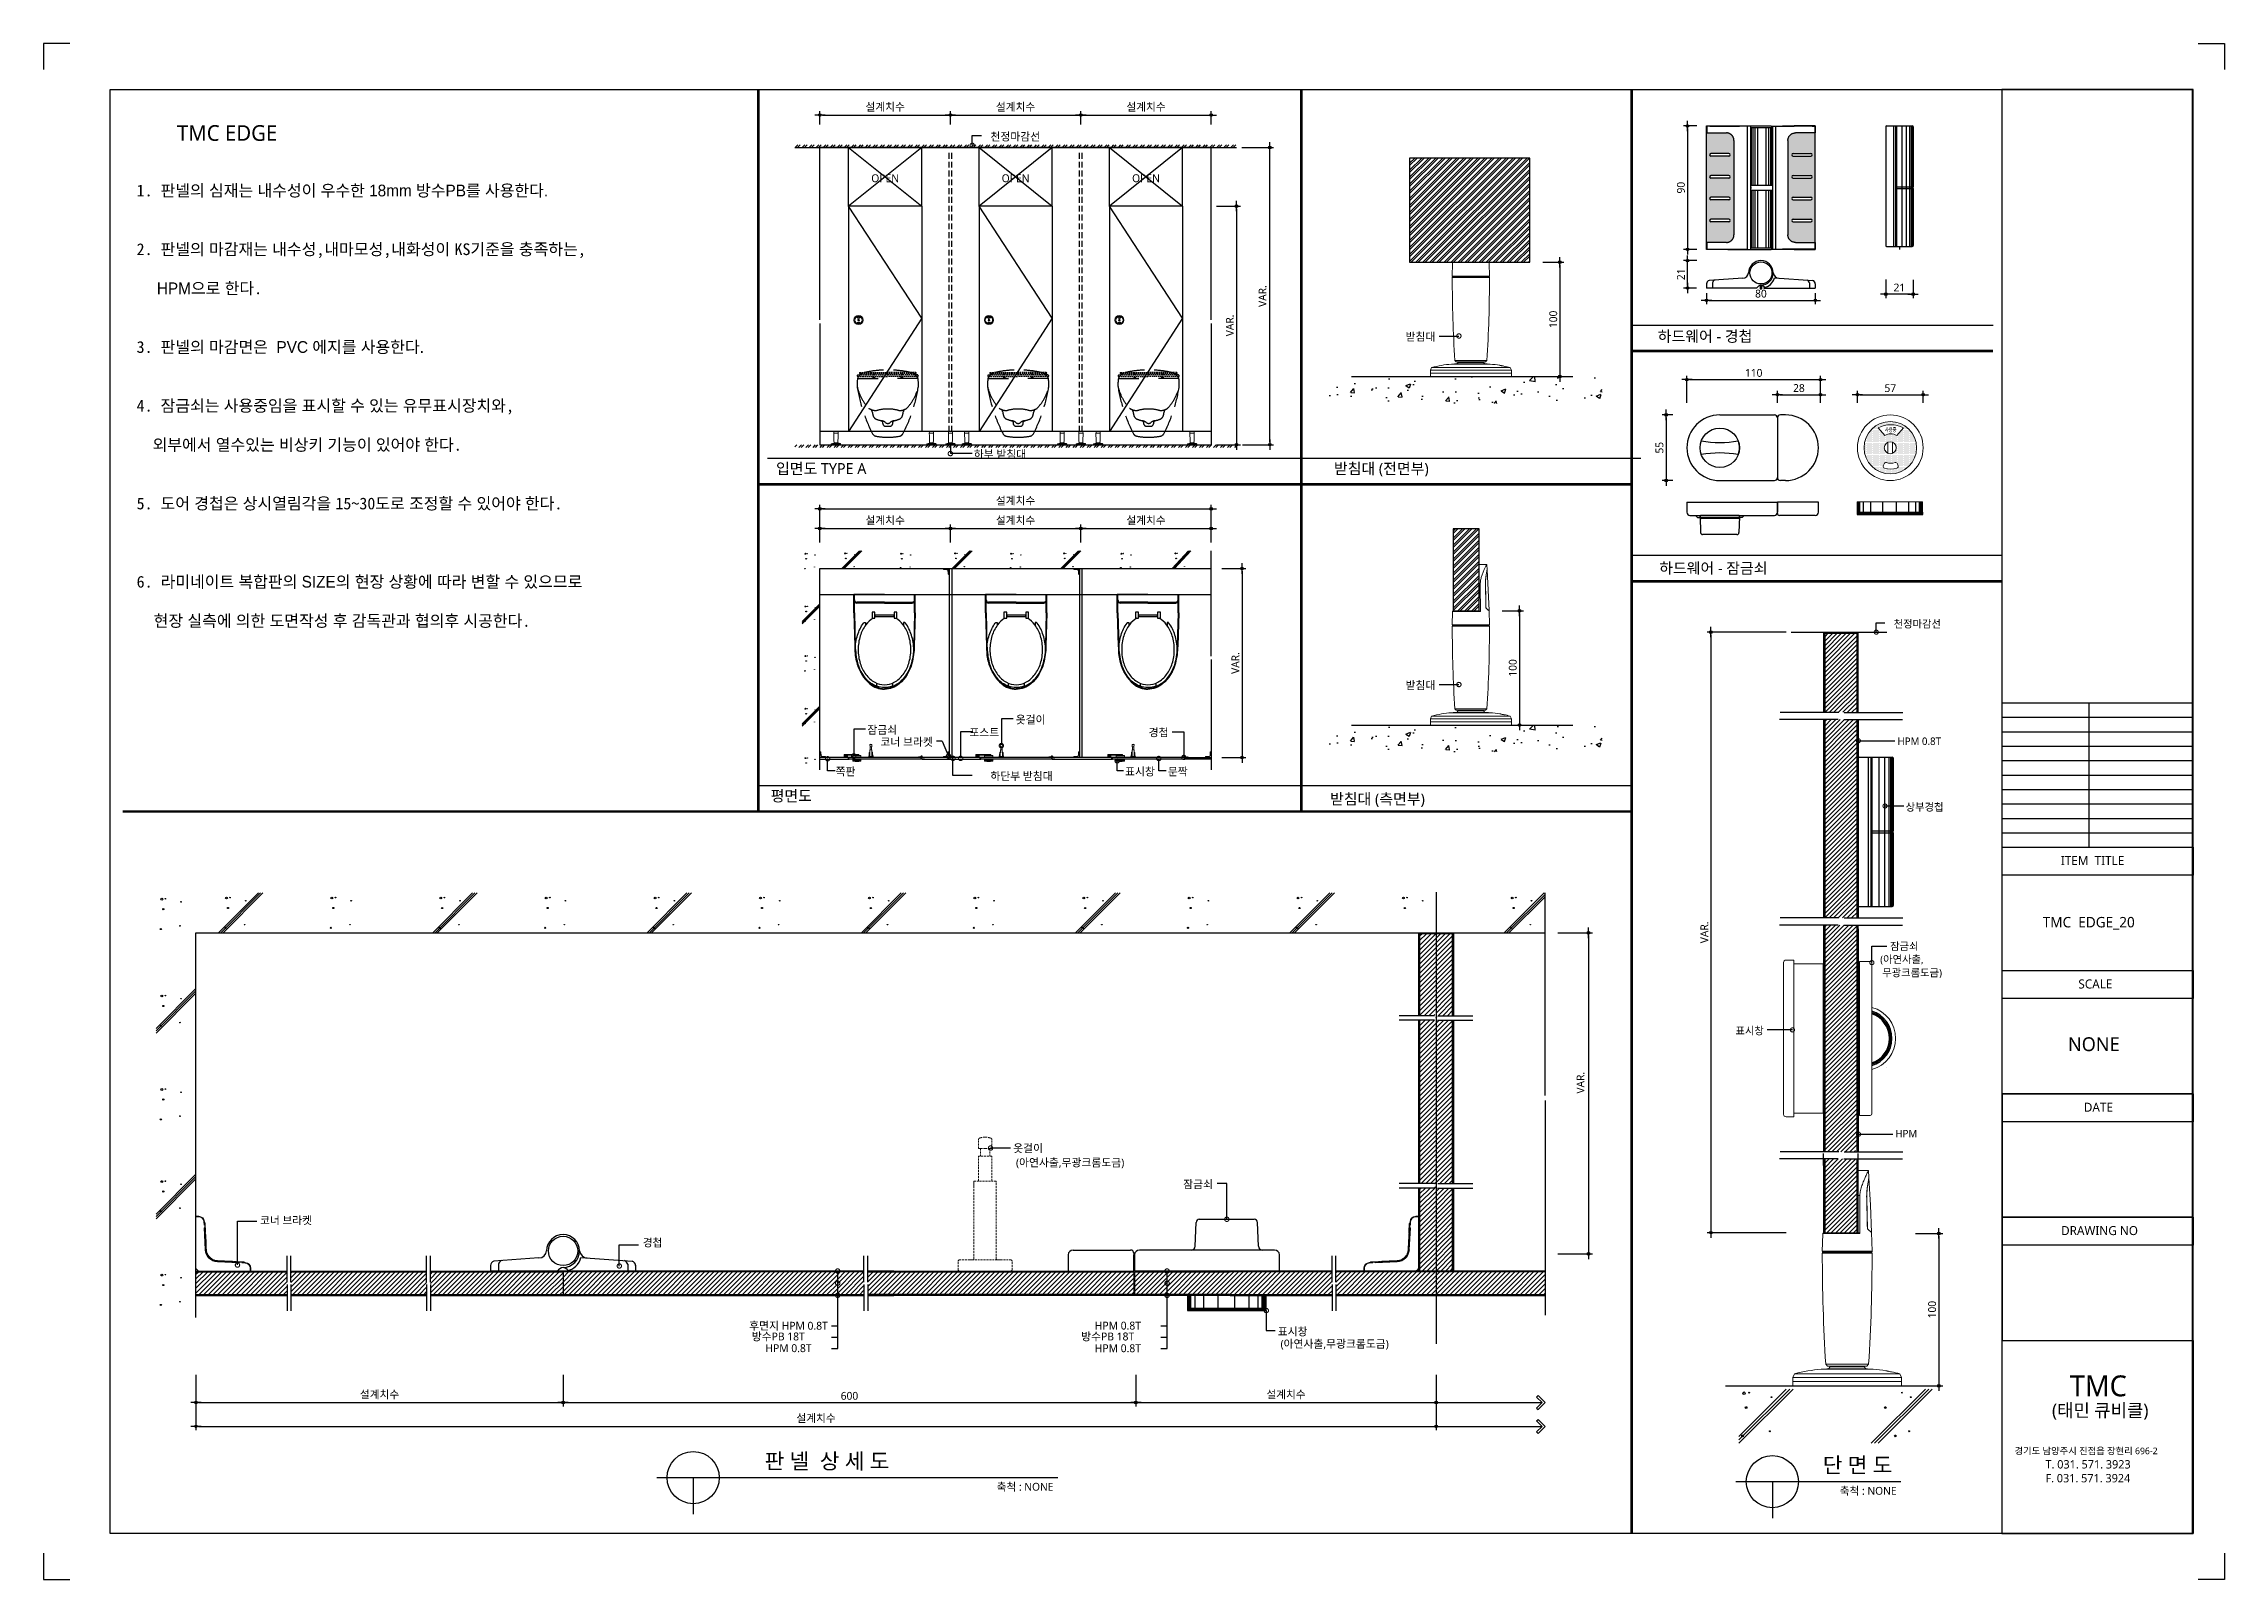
# Model space of a CAD drawing. Extents: x -256 to 8104, y -176 to 5714.
import ezdxf
from ezdxf.enums import TextEntityAlignment as Align

# ---------------------------------------------------------------- set-up
doc = ezdxf.new("R2010")
doc.units = 0
doc.header["$LTSCALE"] = 30
doc.linetypes.add('CEN', pattern=[62, 60, -1, 0, -1])
doc.linetypes.add('HIDDEN', pattern=[0.375, 0.25, -0.125])
doc.layers.get('0').update_dxf_attribs({"linetype": 'CONTINUOUS'})
doc.layers.get('DEFPOINTS').update_dxf_attribs({"linetype": 'CONTINUOUS'})
for name, color, linetype in [('02---제품선', 4, 'CONTINUOUS'), ('0_toilet', 6, 'CONTINUOUS'), ('C', 2, 'CONTINUOUS'), ('curior-0Line', 252, 'CONTINUOUS'), ('DIM', 7, 'CONTINUOUS'), ('FIN', 5, 'CONTINUOUS'), ('HAT', 8, 'CONTINUOUS'), ('HID', 9, 'HIDDEN'), ('jac text', 7, 'CONTINUOUS'), ('TIT', 3, 'CONTINUOUS'), ('경첩', 4, 'CONTINUOUS'), ('문자', 3, 'CONTINUOUS'), ('부자재', 4, 'CONTINUOUS'), ('옷걸이', 4, 'CONTINUOUS'), ('잠금쇠(회전형)', 4, 'CONTINUOUS'), ('중심선', 1, 'CEN'), ('치수', 1, 'CONTINUOUS'), ('판넬', 2, 'CONTINUOUS'), ('해치', 8, 'CONTINUOUS')]:
    doc.layers.add(name, color=color, linetype=linetype)
doc.styles.add('HDW', font='gulim.ttc')
doc.styles.add('돋움', font='malgun.ttf')
doc.dimstyles.new('10', dxfattribs={"dimscale": 10, "dimtxt": 3, "dimasz": 1, "dimexe": 1.5, "dimexo": 2, "dimgap": 1, "dimtad": 1, "dimdec": 0, "dimlunit": 6, "dimtxsty": '돋움', "dimblk": 'DIMDOT', "dimcen": -1, "dimdle": 1.5, "dimclrt": 3, "dimazin": 3, "dimtfac": 1, "dimtdec": 0, "dimtix": 1, "dimtmove": 2, "dimatfit": 3, "dimldrblk": 'DIMDOT', "dimarcsym": 0})
pattern_1 = [(45, (187208.742, 5400.545), (-8.55643, 8.55643), [])]
pattern_2 = [(45, (186401.203, 5288.966), (-8.980256, 8.980256), [])]

# ---------------------------------------------------------------- blocks, each defined once
blk = doc.blocks.new('DIMDOT')
at = {"linetype": 'Continuous'}
blk.add_line((-2, 0), (2, 0), dxfattribs=at)
for radius in [0.5, 0.25]:
    blk.add_circle((0, 0), radius, dxfattribs=at)
blk = doc.blocks.new('*D530')
at = {"layer": 'DEFPOINTS', "color": 0}
for p in [(197946.5, 10876.5), (197446.5, 10820.2), (197946.5, 10820.2)]:
    blk.add_point(p, dxfattribs=at)
at = {"layer": 'DIM', "color": 0, "lineweight": -2, "ltscale": 10}
for p, q in [((197446.5, 10840.2), (197446.5, 10891.5)), ((197456.5, 10876.5), (197936.5, 10876.5)), ((197946.5, 10840.2), (197946.5, 10891.5))]:
    blk.add_line(p, q, dxfattribs=at)
at = {"layer": 'DIM', "color": 0, "lineweight": -2, "xscale": 10, "yscale": 10, "zscale": 10, "rotation": 180}
blk.add_blockref('DIMDOT', (197446.5, 10876.5), dxfattribs=at)
at = {"layer": 'DIM', "color": 0, "lineweight": -2, "xscale": 10, "yscale": 10, "zscale": 10}
blk.add_blockref('DIMDOT', (197946.5, 10876.5), dxfattribs=at)
at = {"layer": 'DIM', "color": 3, "insert": (197696.5, 10906.1), "char_height": 30, "attachment_point": 5, "style": '돋움'}
blk.add_mtext('설계치수', dxfattribs=at)
blk = doc.blocks.new('*D531')
at = {"layer": 'DEFPOINTS', "color": 0}
for p in [(198446.5, 10876.5), (197946.5, 10820.2), (198446.5, 10820.2)]:
    blk.add_point(p, dxfattribs=at)
at = {"layer": 'DIM', "color": 0, "lineweight": -2, "ltscale": 10}
for p, q in [((197946.5, 10840.2), (197946.5, 10891.5)), ((197956.5, 10876.5), (198436.5, 10876.5)), ((198446.5, 10840.2), (198446.5, 10891.5))]:
    blk.add_line(p, q, dxfattribs=at)
at = {"layer": 'DIM', "color": 0, "lineweight": -2, "xscale": 10, "yscale": 10, "zscale": 10, "rotation": 180}
blk.add_blockref('DIMDOT', (197946.5, 10876.5), dxfattribs=at)
at = {"layer": 'DIM', "color": 0, "lineweight": -2, "xscale": 10, "yscale": 10, "zscale": 10}
blk.add_blockref('DIMDOT', (198446.5, 10876.5), dxfattribs=at)
at = {"layer": 'DIM', "color": 3, "insert": (198196.5, 10906.1), "char_height": 30, "attachment_point": 5, "style": '돋움'}
blk.add_mtext('설계치수', dxfattribs=at)
blk = doc.blocks.new('*D532')
at = {"layer": 'DEFPOINTS', "color": 0}
for p in [(198946.5, 10876.5), (198446.5, 10820.2), (198946.5, 10820.2)]:
    blk.add_point(p, dxfattribs=at)
at = {"layer": 'DIM', "color": 0, "lineweight": -2, "ltscale": 10}
for p, q in [((198446.5, 10840.2), (198446.5, 10891.5)), ((198456.5, 10876.5), (198936.5, 10876.5)), ((198946.5, 10840.2), (198946.5, 10891.5))]:
    blk.add_line(p, q, dxfattribs=at)
at = {"layer": 'DIM', "color": 0, "lineweight": -2, "xscale": 10, "yscale": 10, "zscale": 10, "rotation": 180}
blk.add_blockref('DIMDOT', (198446.5, 10876.5), dxfattribs=at)
at = {"layer": 'DIM', "color": 0, "lineweight": -2, "xscale": 10, "yscale": 10, "zscale": 10}
blk.add_blockref('DIMDOT', (198946.5, 10876.5), dxfattribs=at)
at = {"layer": 'DIM', "color": 3, "insert": (198696.5, 10906.1), "char_height": 30, "attachment_point": 5, "style": '돋움'}
blk.add_mtext('설계치수', dxfattribs=at)
blk = doc.blocks.new('*D533')
at = {"layer": 'DEFPOINTS', "color": 0}
for p in [(198946.5, 10527.3), (198946.5, 9612.3), (199043.4, 9612.3)]:
    blk.add_point(p, dxfattribs=at)
at = {"layer": 'DIM', "color": 0, "lineweight": -2, "ltscale": 10}
for p, q in [((198966.5, 10527.3), (199058.4, 10527.3)), ((199043.4, 10517.3), (199043.4, 9622.3)), ((198966.5, 9612.3), (199058.4, 9612.3))]:
    blk.add_line(p, q, dxfattribs=at)
at = {"layer": 'DIM', "color": 0, "lineweight": -2, "xscale": 10, "yscale": 10, "zscale": 10}
for p, rotation in [((199043.4, 10527.3), 90), ((199043.4, 9612.3), 270)]:
    blk.add_blockref('DIMDOT', p, dxfattribs=dict(at, rotation=rotation))
at = {"layer": 'DIM', "color": 3, "insert": (199018.2, 10069.8), "char_height": 30, "attachment_point": 5, "rotation": 90, "style": '돋움'}
blk.add_mtext('VAR.', dxfattribs=at)
blk = doc.blocks.new('*D534')
at = {"layer": 'DEFPOINTS', "color": 0}
for p in [(198967.6, 9137.4), (198967.6, 8412.4), (199064.5, 8412.4)]:
    blk.add_point(p, dxfattribs=at)
at = {"layer": 'DIM', "color": 0, "lineweight": -2, "ltscale": 10}
for p, q in [((198987.6, 9137.4), (199079.5, 9137.4)), ((199064.5, 9127.4), (199064.5, 8422.4)), ((198987.6, 8412.4), (199079.5, 8412.4))]:
    blk.add_line(p, q, dxfattribs=at)
at = {"layer": 'DIM', "color": 0, "lineweight": -2, "xscale": 10, "yscale": 10, "zscale": 10}
for p, rotation in [((199064.5, 9137.4), 90), ((199064.5, 8412.4), 270)]:
    blk.add_blockref('DIMDOT', p, dxfattribs=dict(at, rotation=rotation))
at = {"layer": 'DIM', "color": 3, "insert": (199039.2, 8774.9), "char_height": 30, "attachment_point": 5, "rotation": 90, "style": '돋움'}
blk.add_mtext('VAR.', dxfattribs=at)
blk = doc.blocks.new('_DOTSMALL')
at = {"color": 0, "linetype": 'ByBlock', "const_width": 0.5}
blk.add_lwpolyline([(-0.0625, 0, 1), (0.0625, 0, 1)], format="xyb", close=True, dxfattribs=at)
blk = doc.blocks.new('A$C63EC304E')
at = {"layer": '치수', "color": 1, "xscale": 2.5, "yscale": 2.5, "zscale": 2.5, "rotation": 234.3098741996962}
blk.add_blockref('_DOTSMALL', (0.31, 0.31), dxfattribs=at)
blk = doc.blocks.new('A$C2BC9653E')
at = {"layer": '치수', "xscale": 0.3333333333333333, "yscale": 0.3333333333333333, "zscale": 0.3333333333333333}
blk.add_blockref('A$C63EC304E', (0, 0), dxfattribs=at)
blk = doc.blocks.new('A$C7FC71301')
at = {"layer": '치수', "rotation": 180}
blk.add_blockref('A$C2BC9653E', (0.21, 0.21), dxfattribs=at)
blk = doc.blocks.new('A$C4A20372B')
at = {"layer": '치수'}
blk.add_blockref('A$C7FC71301', (0, 0), dxfattribs=at)
blk = doc.blocks.new('A$C566469F5')
at = {"layer": '치수'}
blk.add_blockref('A$C4A20372B', (0, 0), dxfattribs=at)
blk = doc.blocks.new('A$C7E317CD4')
at = {"layer": '해치', "xscale": 2, "yscale": 2, "zscale": 2}
blk.add_blockref('A$C566469F5', (0, 0), dxfattribs=at)
blk = doc.blocks.new('A$C601D7F27')
at = {"layer": '치수'}
blk.add_blockref('A$C7E317CD4', (0, 0), dxfattribs=at)
blk = doc.blocks.new('A$C38802C08')
at = {"layer": '치수'}
blk.add_blockref('A$C601D7F27', (0, 0), dxfattribs=at)
blk = doc.blocks.new('*D535')
at = {"layer": 'DEFPOINTS', "color": 0}
for p in [(198946.5, 9290.9), (198446.5, 9217.8), (198946.5, 9217.8)]:
    blk.add_point(p, dxfattribs=at)
at = {"layer": 'DIM', "color": 0, "lineweight": -2, "ltscale": 10}
for p, q in [((198446.5, 9237.8), (198446.5, 9305.9)), ((198456.5, 9290.9), (198936.5, 9290.9)), ((198946.5, 9237.8), (198946.5, 9305.9))]:
    blk.add_line(p, q, dxfattribs=at)
at = {"layer": 'DIM', "color": 0, "lineweight": -2, "xscale": 10, "yscale": 10, "zscale": 10, "rotation": 180}
blk.add_blockref('DIMDOT', (198446.5, 9290.9), dxfattribs=at)
at = {"layer": 'DIM', "color": 0, "lineweight": -2, "xscale": 10, "yscale": 10, "zscale": 10}
blk.add_blockref('DIMDOT', (198946.5, 9290.9), dxfattribs=at)
at = {"layer": 'DIM', "color": 3, "insert": (198696.5, 9320.6), "char_height": 30, "attachment_point": 5, "style": '돋움'}
blk.add_mtext('설계치수', dxfattribs=at)
blk = doc.blocks.new('*D536')
at = {"layer": 'DEFPOINTS', "color": 0}
for p in [(198946.5, 9366.3), (197446.5, 9217.8), (198946.5, 9217.8)]:
    blk.add_point(p, dxfattribs=at)
at = {"layer": 'DIM', "color": 0, "lineweight": -2, "ltscale": 10}
for p, q in [((197446.5, 9237.8), (197446.5, 9381.3)), ((197456.5, 9366.3), (198936.5, 9366.3)), ((198946.5, 9237.8), (198946.5, 9381.3))]:
    blk.add_line(p, q, dxfattribs=at)
at = {"layer": 'DIM', "color": 0, "lineweight": -2, "xscale": 10, "yscale": 10, "zscale": 10, "rotation": 180}
blk.add_blockref('DIMDOT', (197446.5, 9366.3), dxfattribs=at)
at = {"layer": 'DIM', "color": 0, "lineweight": -2, "xscale": 10, "yscale": 10, "zscale": 10}
blk.add_blockref('DIMDOT', (198946.5, 9366.3), dxfattribs=at)
at = {"layer": 'DIM', "color": 3, "insert": (198196.5, 9395.9), "char_height": 30, "attachment_point": 5, "style": '돋움'}
blk.add_mtext('설계치수', dxfattribs=at)
blk = doc.blocks.new('*D537')
at = {"layer": 'DEFPOINTS', "color": 0}
for p in [(198446.5, 9290.9), (197946.5, 9217.8), (198446.5, 9217.8)]:
    blk.add_point(p, dxfattribs=at)
at = {"layer": 'DIM', "color": 0, "lineweight": -2, "ltscale": 10}
for p, q in [((197946.5, 9237.8), (197946.5, 9305.9)), ((197956.5, 9290.9), (198436.5, 9290.9)), ((198446.5, 9237.8), (198446.5, 9305.9))]:
    blk.add_line(p, q, dxfattribs=at)
at = {"layer": 'DIM', "color": 0, "lineweight": -2, "xscale": 10, "yscale": 10, "zscale": 10, "rotation": 180}
blk.add_blockref('DIMDOT', (197946.5, 9290.9), dxfattribs=at)
at = {"layer": 'DIM', "color": 0, "lineweight": -2, "xscale": 10, "yscale": 10, "zscale": 10}
blk.add_blockref('DIMDOT', (198446.5, 9290.9), dxfattribs=at)
at = {"layer": 'DIM', "color": 3, "insert": (198196.5, 9320.6), "char_height": 30, "attachment_point": 5, "style": '돋움'}
blk.add_mtext('설계치수', dxfattribs=at)
blk = doc.blocks.new('*D538')
at = {"layer": 'DEFPOINTS', "color": 0}
for p in [(197946.5, 9290.9), (197446.5, 9217.8), (197946.5, 9217.8)]:
    blk.add_point(p, dxfattribs=at)
at = {"layer": 'DIM', "color": 0, "lineweight": -2, "ltscale": 10}
for p, q in [((197446.5, 9237.8), (197446.5, 9305.9)), ((197456.5, 9290.9), (197936.5, 9290.9)), ((197946.5, 9237.8), (197946.5, 9305.9))]:
    blk.add_line(p, q, dxfattribs=at)
at = {"layer": 'DIM', "color": 0, "lineweight": -2, "xscale": 10, "yscale": 10, "zscale": 10, "rotation": 180}
blk.add_blockref('DIMDOT', (197446.5, 9290.9), dxfattribs=at)
at = {"layer": 'DIM', "color": 0, "lineweight": -2, "xscale": 10, "yscale": 10, "zscale": 10}
blk.add_blockref('DIMDOT', (197946.5, 9290.9), dxfattribs=at)
at = {"layer": 'DIM', "color": 3, "insert": (197696.5, 9320.6), "char_height": 30, "attachment_point": 5, "style": '돋움'}
blk.add_mtext('설계치수', dxfattribs=at)
blk = doc.blocks.new('*D539')
at = {"layer": 'DEFPOINTS', "color": 0}
for p in [(201282, 9861.8), (200770, 9753.2), (201282, 9753.2)]:
    blk.add_point(p, dxfattribs=at)
at = {"layer": 'DIM', "color": 0, "lineweight": -2, "ltscale": 10}
for p, q in [((200770, 9773.2), (200770, 9876.8)), ((201282, 9773.2), (201282, 9876.8)), ((200780, 9861.8), (201272, 9861.8))]:
    blk.add_line(p, q, dxfattribs=at)
at = {"layer": 'DIM', "color": 0, "lineweight": -2, "xscale": 10, "yscale": 10, "zscale": 10, "rotation": 180}
blk.add_blockref('DIMDOT', (200770, 9861.8), dxfattribs=at)
at = {"layer": 'DIM', "color": 0, "lineweight": -2, "xscale": 10, "yscale": 10, "zscale": 10}
blk.add_blockref('DIMDOT', (201282, 9861.8), dxfattribs=at)
at = {"layer": 'DIM', "color": 3, "insert": (201026, 9887.4), "char_height": 30, "attachment_point": 5, "style": '돋움'}
blk.add_mtext('110', dxfattribs=at)
blk = doc.blocks.new('*D540')
at = {"layer": 'DEFPOINTS', "color": 0}
for p in [(201282, 9803.9), (201117, 9753.2), (201282, 9753.2)]:
    blk.add_point(p, dxfattribs=at)
at = {"layer": 'DIM', "color": 0, "lineweight": -2, "ltscale": 10}
for p, q in [((201117, 9773.2), (201117, 9818.9)), ((201127, 9803.9), (201272, 9803.9)), ((201282, 9773.2), (201282, 9818.9))]:
    blk.add_line(p, q, dxfattribs=at)
at = {"layer": 'DIM', "color": 0, "lineweight": -2, "xscale": 10, "yscale": 10, "zscale": 10, "rotation": 180}
blk.add_blockref('DIMDOT', (201117, 9803.9), dxfattribs=at)
at = {"layer": 'DIM', "color": 0, "lineweight": -2, "xscale": 10, "yscale": 10, "zscale": 10}
blk.add_blockref('DIMDOT', (201282, 9803.9), dxfattribs=at)
at = {"layer": 'DIM', "color": 3, "insert": (201199.5, 9829.4), "char_height": 30, "attachment_point": 5, "style": '돋움'}
blk.add_mtext('28', dxfattribs=at)
blk = doc.blocks.new('*D541')
at = {"layer": 'DEFPOINTS', "color": 0}
for p in [(201675.7, 9803.9), (201423.7, 9753.2), (201675.7, 9753.2)]:
    blk.add_point(p, dxfattribs=at)
at = {"layer": 'DIM', "color": 0, "lineweight": -2, "ltscale": 10}
for p, q in [((201423.7, 9773.2), (201423.7, 9818.9)), ((201433.7, 9803.9), (201665.7, 9803.9)), ((201675.7, 9773.2), (201675.7, 9818.9))]:
    blk.add_line(p, q, dxfattribs=at)
at = {"layer": 'DIM', "color": 0, "lineweight": -2, "xscale": 10, "yscale": 10, "zscale": 10, "rotation": 180}
blk.add_blockref('DIMDOT', (201423.7, 9803.9), dxfattribs=at)
at = {"layer": 'DIM', "color": 0, "lineweight": -2, "xscale": 10, "yscale": 10, "zscale": 10}
blk.add_blockref('DIMDOT', (201675.7, 9803.9), dxfattribs=at)
at = {"layer": 'DIM', "color": 3, "insert": (201549.7, 9829.1), "char_height": 30, "attachment_point": 5, "style": '돋움'}
blk.add_mtext('57', dxfattribs=at)
blk = doc.blocks.new('*D542')
at = {"layer": 'DEFPOINTS', "color": 0}
for p in [(200827.6, 10834.6), (200772.6, 10361.5), (200827.6, 10361.5)]:
    blk.add_point(p, dxfattribs=at)
at = {"layer": 'DIM', "color": 0, "lineweight": -2, "ltscale": 10}
for p, q in [((200807.6, 10834.6), (200757.6, 10834.6)), ((200772.6, 10824.6), (200772.6, 10371.5)), ((200807.6, 10361.5), (200757.6, 10361.5))]:
    blk.add_line(p, q, dxfattribs=at)
at = {"layer": 'DIM', "color": 0, "lineweight": -2, "xscale": 10, "yscale": 10, "zscale": 10}
for p, rotation in [((200772.6, 10834.6), 90), ((200772.6, 10361.5), 270)]:
    blk.add_blockref('DIMDOT', p, dxfattribs=dict(at, rotation=rotation))
at = {"layer": 'DIM', "color": 3, "insert": (200747.1, 10598), "char_height": 30, "attachment_point": 5, "rotation": 90, "style": '돋움'}
blk.add_mtext('90', dxfattribs=at)
blk = doc.blocks.new('*D543')
at = {"layer": 'DEFPOINTS', "color": 0}
for p in [(200845.2, 10213.2), (201262.3, 10213.2), (201262.3, 10165.9)]:
    blk.add_point(p, dxfattribs=at)
at = {"layer": 'DIM', "color": 0, "lineweight": -2, "ltscale": 10}
for p, q in [((200845.2, 10193.2), (200845.2, 10150.9)), ((200855.2, 10165.9), (201252.3, 10165.9)), ((201262.3, 10193.2), (201262.3, 10150.9))]:
    blk.add_line(p, q, dxfattribs=at)
at = {"layer": 'DIM', "color": 0, "lineweight": -2, "xscale": 10, "yscale": 10, "zscale": 10, "rotation": 180}
blk.add_blockref('DIMDOT', (200845.2, 10165.9), dxfattribs=at)
at = {"layer": 'DIM', "color": 0, "lineweight": -2, "xscale": 10, "yscale": 10, "zscale": 10}
blk.add_blockref('DIMDOT', (201262.3, 10165.9), dxfattribs=at)
at = {"layer": 'DIM', "color": 3, "insert": (201053.8, 10191.4), "char_height": 30, "attachment_point": 5, "style": '돋움'}
blk.add_mtext('80', dxfattribs=at)
blk = doc.blocks.new('*D544')
at = {"layer": 'DEFPOINTS', "color": 0}
for p in [(200772.6, 10318.2), (200827.6, 10318.2), (200826.9, 10213.2)]:
    blk.add_point(p, dxfattribs=at)
at = {"layer": 'DIM', "color": 0, "lineweight": -2, "ltscale": 10}
for p, q in [((200807.6, 10318.2), (200757.6, 10318.2)), ((200772.6, 10223.2), (200772.6, 10308.2)), ((200806.9, 10213.2), (200757.6, 10213.2))]:
    blk.add_line(p, q, dxfattribs=at)
at = {"layer": 'DIM', "color": 0, "lineweight": -2, "xscale": 10, "yscale": 10, "zscale": 10}
for p, rotation in [((200772.6, 10318.2), 90), ((200772.6, 10213.2), 270)]:
    blk.add_blockref('DIMDOT', p, dxfattribs=dict(at, rotation=rotation))
at = {"layer": 'DIM', "color": 3, "insert": (200747.3, 10265.7), "char_height": 30, "attachment_point": 5, "rotation": 90, "style": '돋움'}
blk.add_mtext('21', dxfattribs=at)
blk = doc.blocks.new('*D545')
at = {"layer": 'DEFPOINTS', "color": 0}
for p in [(201532.1, 10265.4), (201637.1, 10264.7), (201532.1, 10189.7)]:
    blk.add_point(p, dxfattribs=at)
at = {"layer": 'DIM', "color": 0, "lineweight": -2, "ltscale": 10}
for p, q in [((201532.1, 10245.4), (201532.1, 10174.7)), ((201637.1, 10244.7), (201637.1, 10174.7)), ((201627.1, 10189.7), (201542.1, 10189.7))]:
    blk.add_line(p, q, dxfattribs=at)
at = {"layer": 'DIM', "color": 0, "lineweight": -2, "xscale": 10, "yscale": 10, "zscale": 10, "rotation": 180}
blk.add_blockref('DIMDOT', (201532.1, 10189.7), dxfattribs=at)
at = {"layer": 'DIM', "color": 0, "lineweight": -2, "xscale": 10, "yscale": 10, "zscale": 10}
blk.add_blockref('DIMDOT', (201637.1, 10189.7), dxfattribs=at)
at = {"layer": 'DIM', "color": 3, "insert": (201584.6, 10215.1), "char_height": 30, "attachment_point": 5, "style": '돋움'}
blk.add_mtext('21', dxfattribs=at)
blk = doc.blocks.new('A$C10E41893')
at = {"layer": '부자재'}
for p, q in [((6, 0), (6, 196)), ((123, 196), (6, 196)), ((123, 192), (6, 192)), ((55, 0), (55, 177)), ((61, 0), (61, 177)), ((6, 0), (6, -196)), ((55, 0), (55, -177)), ((61, 0), (61, -177)), ((123, -192), (6, -192)), ((123, -196), (6, -196))]:
    blk.add_line(p, q, dxfattribs=at)
for points in [[(123, 196, -0.012538), (123, 196), (335, 190, -0.055395), (445, 175, -0.154276), (577, 93, -0.179504), (612, 0, -0.179504)], [(123, 192, -0.012538), (123, 192), (335, 187, -0.055395), (444, 172, -0.154276), (574, 91, -0.179504), (608, 0, -0.179504)], [(157, -72, 0.089162), (200, -119, 0.085733), (270, -155, 0.075373), (359, -168, 0.075373), (447, -155, 0.085733), (517, -119, 0.106084), (567, -62, 0.126931), (583, 0, 0.126931), (567, 62, 0.106084), (517, 119, 0.085733), (447, 155, 0.075373), (359, 168, 0.075373), (270, 155, 0.085733), (200, 119, 0.089162), (157, 72)], [(572, 51), (589, 51), (589, 60, 0.021185), (583, 71, 0.106084), (528, 134, 0.085733), (453, 172, 0.075373), (359, 187, 0.075373), (265, 172, 0.085733), (189, 134, 0.007337), (184, 130), (184, 122), (205, 122)], [(123, -196, 0.012538), (123, -196), (335, -190, 0.055395), (445, -175, 0.154276), (577, -93, 0.179504), (612, 0, 0.179504)], [(123, -192, 0.012538), (123, -192), (335, -187, 0.055395), (444, -172, 0.154276), (574, -91, 0.179504), (608, 0, 0.179504)], [(589, -51, 0.090214), (598, 0, 0.090214), (589, 51, 0.106084)], [(572, -51), (589, -51), (589, -60, -0.021185), (583, -71, -0.106084), (528, -134, -0.085733), (453, -172, -0.075373), (359, -187, -0.075373), (265, -172, -0.085733), (189, -134, -0.007337), (184, -130), (184, -122), (205, -122)]]:
    blk.add_lwpolyline(points, format="xyb", dxfattribs=at)
blk.add_lwpolyline([(138, -61), (119, -61), (119, -79), (157, -79), (157, -61), (138, -61), (147, -61), (147, 61), (138, 61), (157, 61), (157, 79), (119, 79), (119, 61), (138, 61), (138, -61), (119, -61)], dxfattribs=at)
for centre, start, end in [((40, 177), 0, 90), ((46, 177), 0, 90), ((40, -177), 270, 0), ((46, -177), 270, 0)]:
    blk.add_arc(centre, 15, start, end, dxfattribs=at)
blk = doc.blocks.new('A$C460A2A32')
at = {"color": 0}
for p, q in [((3, 20), (0, 16)), ((3, 20), (9, 20)), ((4, 10), (162, 10)), ((9, 20), (162, 20)), ((13, 32), (11, 30)), ((13, 32), (162, 32)), ((13, 27), (162, 27)), ((312, 32), (162, 32)), ((312, 27), (162, 27)), ((316, 20), (162, 20)), ((321, 10), (162, 10)), ((312, 32), (313, 30)), ((322, 20), (316, 20)), ((322, 20), (324, 16))]:
    blk.add_line(p, q, dxfattribs=at)
for centre, radius, start, end in [((4, 14), 4, 150.0107, 270), ((13, 29), 2, 135, 270), ((109, 28), 26, 182.6717, 198.4118), ((109, 10), 26, 180, 202.6199), ((107, 28), 23, 183.0205, 200.9186), ((107, 10), 23, 180, 205.7715), ((69, 10), 23, 334.2285, 0), ((69, 28), 23, 339.0814, 356.9795), ((67, 10), 26, 337.3801, 0), ((67, 28), 26, 341.5882, 357.3283), ((257, 10), 26, 180, 202.6199), ((257, 28), 26, 182.6717, 198.4118), ((256, 28), 23, 183.0205, 200.9186), ((256, 10), 23, 180, 205.7715), ((217, 10), 23, 334.2285, 0), ((217, 28), 23, 339.0814, 356.9795), ((216, 28), 26, 341.5882, 357.3283), ((216, 10), 26, 337.3801, 0), ((312, 29), 2, 270, 45), ((321, 14), 4, 270, 29.9893)]:
    blk.add_arc(centre, radius, start, end, dxfattribs=at)
blk = doc.blocks.new('*D546')
at = {"layer": 'DEFPOINTS', "color": 0}
for p in [(200735.7, 9726.7), (200690, 9474.7), (200735.7, 9474.7)]:
    blk.add_point(p, dxfattribs=at)
at = {"layer": 'DIM', "color": 0, "lineweight": -2, "ltscale": 10}
for p, q in [((200715.7, 9726.7), (200675, 9726.7)), ((200690, 9716.7), (200690, 9484.7)), ((200715.7, 9474.7), (200675, 9474.7))]:
    blk.add_line(p, q, dxfattribs=at)
at = {"layer": 'DIM', "color": 0, "lineweight": -2, "xscale": 10, "yscale": 10, "zscale": 10}
for p, rotation in [((200690, 9726.7), 90), ((200690, 9474.7), 270)]:
    blk.add_blockref('DIMDOT', p, dxfattribs=dict(at, rotation=rotation))
at = {"layer": 'DIM', "color": 3, "insert": (200664.7, 9600.7), "char_height": 30, "attachment_point": 5, "rotation": 90, "style": '돋움'}
blk.add_mtext('55', dxfattribs=at)
blk = doc.blocks.new('*D547')
at = {"layer": 'DEFPOINTS', "color": 0}
for p in [(201171, 8893.6), (200862.2, 6590.3), (201171, 6590.3)]:
    blk.add_point(p, dxfattribs=at)
at = {"layer": 'DIM', "color": 0, "lineweight": -2, "ltscale": 10}
for p, q in [((201151, 8893.6), (200847.2, 8893.6)), ((200862.2, 8883.6), (200862.2, 6600.3)), ((201151, 6590.3), (200847.2, 6590.3))]:
    blk.add_line(p, q, dxfattribs=at)
at = {"layer": 'DIM', "color": 0, "lineweight": -2, "xscale": 10, "yscale": 10, "zscale": 10}
for p, rotation in [((200862.2, 8893.6), 90), ((200862.2, 6590.3), 270)]:
    blk.add_blockref('DIMDOT', p, dxfattribs=dict(at, rotation=rotation))
at = {"layer": 'DIM', "color": 3, "insert": (200837, 7742), "char_height": 30, "attachment_point": 5, "rotation": 90, "style": '돋움'}
blk.add_mtext('VAR.', dxfattribs=at)
blk = doc.blocks.new('A$C13EB2441')
for p, q in [((0.84, 7.37), (0.84, 14.11)), ((0.84, 6.74), (0.84, 0))]:
    blk.add_line(p, q)
blk = doc.blocks.new('*D548')
at = {"layer": 'DEFPOINTS', "color": 0}
for p in [(201626.7, 6587.4), (201635.8, 6003.1), (201735.6, 6003.1)]:
    blk.add_point(p, dxfattribs=at)
at = {"layer": 'DIM', "color": 0, "lineweight": -2, "ltscale": 10}
for p, q in [((201646.7, 6587.4), (201750.6, 6587.4)), ((201735.6, 6577.4), (201735.6, 6013.1)), ((201655.8, 6003.1), (201750.6, 6003.1))]:
    blk.add_line(p, q, dxfattribs=at)
at = {"layer": 'DIM', "color": 0, "lineweight": -2, "xscale": 10, "yscale": 10, "zscale": 10}
for p, rotation in [((201735.6, 6587.4), 90), ((201735.6, 6003.1), 270)]:
    blk.add_blockref('DIMDOT', p, dxfattribs=dict(at, rotation=rotation))
at = {"layer": 'DIM', "color": 3, "insert": (201710, 6295.2), "char_height": 30, "attachment_point": 5, "rotation": 90, "style": '돋움'}
blk.add_mtext('100', dxfattribs=at)
blk = doc.blocks.new('*D549')
at = {"layer": 'DEFPOINTS', "color": 0}
for p in [(200042.1, 8975.3), (199985.3, 8537.1), (200128.2, 8537.1)]:
    blk.add_point(p, dxfattribs=at)
at = {"layer": 'DIM', "color": 0, "lineweight": -2, "ltscale": 10}
for p, q in [((200062.1, 8975.3), (200143.2, 8975.3)), ((200128.2, 8965.3), (200128.2, 8547.1)), ((200005.3, 8537.1), (200143.2, 8537.1))]:
    blk.add_line(p, q, dxfattribs=at)
at = {"layer": 'DIM', "color": 0, "lineweight": -2, "xscale": 10, "yscale": 10, "zscale": 10}
for p, rotation in [((200128.2, 8975.3), 90), ((200128.2, 8537.1), 270)]:
    blk.add_blockref('DIMDOT', p, dxfattribs=dict(at, rotation=rotation))
at = {"layer": 'DIM', "color": 3, "insert": (200102.6, 8756.2), "char_height": 30, "attachment_point": 5, "rotation": 90, "style": '돋움'}
blk.add_mtext('100', dxfattribs=at)
blk = doc.blocks.new('*D550')
at = {"layer": 'DEFPOINTS', "color": 0}
for p in [(199043.4, 10752.1), (199170.8, 10752.1), (199045.9, 9612.3)]:
    blk.add_point(p, dxfattribs=at)
at = {"layer": 'DIM', "color": 0, "lineweight": -2, "ltscale": 10}
for p, q in [((199063.4, 10752.1), (199185.8, 10752.1)), ((199170.8, 9622.3), (199170.8, 10742.1)), ((199065.9, 9612.3), (199185.8, 9612.3))]:
    blk.add_line(p, q, dxfattribs=at)
at = {"layer": 'DIM', "color": 0, "lineweight": -2, "xscale": 10, "yscale": 10, "zscale": 10}
for p, rotation in [((199170.8, 10752.1), 90), ((199170.8, 9612.3), 270)]:
    blk.add_blockref('DIMDOT', p, dxfattribs=dict(at, rotation=rotation))
at = {"layer": 'DIM', "color": 3, "insert": (199143.5, 10182.2), "char_height": 30, "attachment_point": 5, "rotation": 90, "style": '돋움'}
blk.add_mtext('VAR.', dxfattribs=at)
blk = doc.blocks.new('*D551')
at = {"layer": 'DEFPOINTS', "color": 0}
for p in [(200197.2, 10312), (200140.4, 9873.8), (200283.3, 9873.8)]:
    blk.add_point(p, dxfattribs=at)
at = {"layer": 'DIM', "color": 0, "lineweight": -2, "ltscale": 10}
for p, q in [((200217.2, 10312), (200298.3, 10312)), ((200283.3, 10302), (200283.3, 9883.8)), ((200160.4, 9873.8), (200298.3, 9873.8))]:
    blk.add_line(p, q, dxfattribs=at)
at = {"layer": 'DIM', "color": 0, "lineweight": -2, "xscale": 10, "yscale": 10, "zscale": 10}
for p, rotation in [((200283.3, 10312), 90), ((200283.3, 9873.8), 270)]:
    blk.add_blockref('DIMDOT', p, dxfattribs=dict(at, rotation=rotation))
at = {"layer": 'DIM', "color": 3, "insert": (200257.8, 10092.9), "char_height": 30, "attachment_point": 5, "rotation": 90, "style": '돋움'}
blk.add_mtext('100', dxfattribs=at)
blk = doc.blocks.new('*D552')
at = {"layer": 'DEFPOINTS', "color": 0}
for p in [(195054.6, 6064.5), (196461.7, 6064.5), (196461.7, 5938.8)]:
    blk.add_point(p, dxfattribs=at)
at = {"layer": 'DIM', "color": 0, "lineweight": -2, "ltscale": 10}
for p, q in [((195054.6, 6044.5), (195054.6, 5923.8)), ((196461.7, 6044.5), (196461.7, 5923.8)), ((195064.6, 5938.8), (196451.7, 5938.8))]:
    blk.add_line(p, q, dxfattribs=at)
at = {"layer": 'DIM', "color": 0, "lineweight": -2, "xscale": 10, "yscale": 10, "zscale": 10, "rotation": 180}
blk.add_blockref('DIMDOT', (195054.6, 5938.8), dxfattribs=at)
at = {"layer": 'DIM', "color": 0, "lineweight": -2, "xscale": 10, "yscale": 10, "zscale": 10}
blk.add_blockref('DIMDOT', (196461.7, 5938.8), dxfattribs=at)
at = {"layer": 'DIM', "color": 3, "insert": (195758.2, 5968.4), "char_height": 30, "attachment_point": 5, "style": '돋움'}
blk.add_mtext('설계치수', dxfattribs=at)
blk = doc.blocks.new('*D553')
at = {"layer": 'DEFPOINTS', "color": 0}
for p in [(195054.6, 6064.5), (199808.5, 6064.5), (199808.5, 5847.3)]:
    blk.add_point(p, dxfattribs=at)
at = {"layer": 'DIM', "color": 0, "lineweight": -2, "ltscale": 10}
for p, q in [((195054.6, 6044.5), (195054.6, 5832.3)), ((199808.5, 6044.5), (199808.5, 5832.3)), ((195064.6, 5847.3), (199798.5, 5847.3))]:
    blk.add_line(p, q, dxfattribs=at)
at = {"layer": 'DIM', "color": 0, "lineweight": -2, "xscale": 10, "yscale": 10, "zscale": 10, "rotation": 180}
blk.add_blockref('DIMDOT', (195054.6, 5847.3), dxfattribs=at)
at = {"layer": 'DIM', "color": 0, "lineweight": -2, "xscale": 10, "yscale": 10, "zscale": 10}
blk.add_blockref('DIMDOT', (199808.5, 5847.3), dxfattribs=at)
at = {"layer": 'DIM', "color": 3, "insert": (197431.6, 5877), "char_height": 30, "attachment_point": 5, "style": '돋움'}
blk.add_mtext('설계치수', dxfattribs=at)
blk = doc.blocks.new('*D554')
at = {"layer": 'DEFPOINTS', "color": 0}
for p in [(198657.7, 6064.5), (199808.5, 6064.5), (199808.5, 5938.8)]:
    blk.add_point(p, dxfattribs=at)
at = {"layer": 'DIM', "color": 0, "lineweight": -2, "ltscale": 10}
for p, q in [((198657.7, 6044.5), (198657.7, 5923.8)), ((199808.5, 6044.5), (199808.5, 5923.8)), ((198667.7, 5938.8), (199798.5, 5938.8))]:
    blk.add_line(p, q, dxfattribs=at)
at = {"layer": 'DIM', "color": 0, "lineweight": -2, "xscale": 10, "yscale": 10, "zscale": 10, "rotation": 180}
blk.add_blockref('DIMDOT', (198657.7, 5938.8), dxfattribs=at)
at = {"layer": 'DIM', "color": 0, "lineweight": -2, "xscale": 10, "yscale": 10, "zscale": 10}
blk.add_blockref('DIMDOT', (199808.5, 5938.8), dxfattribs=at)
at = {"layer": 'DIM', "color": 3, "insert": (199233.1, 5968.4), "char_height": 30, "attachment_point": 5, "style": '돋움'}
blk.add_mtext('설계치수', dxfattribs=at)
blk = doc.blocks.new('*D555')
at = {"layer": 'DEFPOINTS', "color": 0}
for p in [(196461.7, 6064.5), (198657.7, 6064.5), (198657.7, 5938.8)]:
    blk.add_point(p, dxfattribs=at)
at = {"layer": 'DIM', "color": 0, "lineweight": -2, "ltscale": 10}
for p, q in [((196461.7, 6044.5), (196461.7, 5923.8)), ((198657.7, 6044.5), (198657.7, 5923.8)), ((196471.7, 5938.8), (198647.7, 5938.8))]:
    blk.add_line(p, q, dxfattribs=at)
at = {"layer": 'DIM', "color": 0, "lineweight": -2, "xscale": 10, "yscale": 10, "zscale": 10, "rotation": 180}
blk.add_blockref('DIMDOT', (196461.7, 5938.8), dxfattribs=at)
at = {"layer": 'DIM', "color": 0, "lineweight": -2, "xscale": 10, "yscale": 10, "zscale": 10}
blk.add_blockref('DIMDOT', (198657.7, 5938.8), dxfattribs=at)
at = {"layer": 'DIM', "color": 3, "insert": (197559.7, 5964.3), "char_height": 30, "attachment_point": 5, "style": '돋움'}
blk.add_mtext('600', dxfattribs=at)
blk = doc.blocks.new('A$C06B31977')
for p, q in [((1.26, 11.06), (1.26, 21.17)), ((1.26, 10.11), (1.26, 0))]:
    blk.add_line(p, q)
blk = doc.blocks.new('*D556')
at = {"layer": 'DEFPOINTS', "color": 0}
for p in [(200255.3, 7740.1), (200255.3, 6508.8), (200393.2, 6508.8)]:
    blk.add_point(p, dxfattribs=at)
at = {"layer": 'DIM', "color": 0, "lineweight": -2, "ltscale": 10}
for p, q in [((200275.3, 7740.1), (200408.2, 7740.1)), ((200393.2, 7730.1), (200393.2, 6518.8)), ((200275.3, 6508.8), (200408.2, 6508.8))]:
    blk.add_line(p, q, dxfattribs=at)
at = {"layer": 'DIM', "color": 0, "lineweight": -2, "xscale": 10, "yscale": 10, "zscale": 10}
for p, rotation in [((200393.2, 7740.1), 90), ((200393.2, 6508.8), 270)]:
    blk.add_blockref('DIMDOT', p, dxfattribs=dict(at, rotation=rotation))
at = {"layer": 'DIM', "color": 3, "insert": (200362.4, 7165.4), "char_height": 30, "attachment_point": 5, "rotation": 90, "style": '돋움'}
blk.add_mtext('VAR.', dxfattribs=at)
blk = doc.blocks.new('EDGE_20', base_point=(194726.3, 5436.3))
at = {"layer": 'HAT'}
h = blk.add_hatch(dxfattribs=at)
h.set_pattern_fill('ANSI32', color=256, scale=2, style=0)
h.set_pattern_definition([(45, (186110.438, 5119.08), (-13.470384, 13.470384), []), (45, (186119.419, 5119.08), (-13.470384, 13.470384), [])])
h.paths.add_polyline_path([(197349.8, 10762.1), (199043.4, 10762.1), (199043.4, 10752.1), (197349.8, 10752.1)])
h = blk.add_hatch(dxfattribs=at)
h.set_pattern_fill('ANSI32', color=256, scale=2, style=0)
h.set_pattern_definition([(45, (186404.808, 5260.556), (-13.470384, 13.470384), []), (45, (186413.788, 5260.556), (-13.470384, 13.470384), [])])
h.paths.add_polyline_path([(200007.7, 10311.9), (200167.7, 10311.9), (200167.7, 10711.3), (199706.9, 10711.3), (199706.9, 10311.9)])
h = blk.add_hatch(dxfattribs=at)
h.set_pattern_fill('ANSI32', color=256, scale=2, style=0)
h.set_pattern_definition([(45, (186110.438, 5301.06), (-13.470384, 13.470384), []), (45, (186119.419, 5301.06), (-13.470384, 13.470384), [])])
h.paths.add_polyline_path([(197349.8, 9601.8), (199043.4, 9601.8), (199043.4, 9611.8), (197349.8, 9611.8)])
h = blk.add_hatch(dxfattribs=at)
h.set_pattern_fill('ANSI32', color=256, scale=2, style=0)
h.set_pattern_definition([(45, (186427.668, 5160.371), (-13.470384, 13.470384), []), (45, (186436.649, 5160.371), (-13.470384, 13.470384), [])])
h.paths.add_polyline_path([(199874.1, 8975.2), (199973.6, 8975.2), (199973.6, 9289.6), (199874.1, 9289.6)])
at = {"layer": 'HAT', "transparency": 33554687}
h = blk.add_hatch(dxfattribs=at)
h.set_pattern_fill('ANSI31', color=256, scale=3.811219)
h.set_pattern_definition(pattern_1)
h.paths.add_polyline_path([(201352.2, 8585.9), (201373.4, 8585.9), (201422.3, 8585.9), (201422.3, 8888.9), (201298.4, 8888.9), (201298.4, 8585.9)])
at = {"layer": 'HAT'}
h = blk.add_hatch(dxfattribs=at)
h.set_pattern_fill('ANSI31', color=256, scale=3.811219, style=0)
h.set_pattern_definition(pattern_1)
edge = h.paths.add_edge_path()
edge.add_line((201422.3, 8511.8), (201365.7, 8511.8))
edge.add_arc((201363.7, 8511.8), 1.99, -54.30987, 0, ccw=False)
edge.add_arc((201363.7, 8511.8), 1.99, 125.69013, 305.69013, ccw=False)
edge.add_arc((201363.7, 8511.8), 1.99, 0, 125.69013, ccw=False)
edge.add_line((201365.7, 8511.8), (201422.3, 8511.8))
edge.add_line((201422.3, 8511.8), (201422.3, 8558.3))
edge.add_line((201422.3, 8558.3), (201412.5, 8558.3))
edge.add_spline(control_points=[(201409.8, 8550.8), (201410.7, 8553.3), (201411.6, 8555.8), (201412.5, 8558.3)], knot_values=[0, 0, 0, 0, 0.152076, 0.152076, 0.152076, 0.152076], degree=3, periodic=0)
edge.add_line((201412.5, 8558.3), (201360.4, 8558.3))
edge.add_line((201360.4, 8558.3), (201360.4, 7797.4))
edge.add_line((201360.4, 7797.4), (201414.4, 7797.4))
edge.add_spline(control_points=[(201414.4, 7797.4), (201417.5, 7805.7), (201420.3, 7813.2), (201422.3, 7816.8)], knot_values=[0.152076, 0.152076, 0.152076, 0.152076, 0.673721, 0.673721, 0.673721, 0.673721], degree=3, periodic=0)
edge.add_spline(control_points=[(201424.6, 7797.4), (201425.1, 7807), (201426.1, 7821.5), (201423.4, 7818.7), (201422.3, 7816.8)], knot_values=[0.673721, 0.673721, 0.673721, 0.673721, 1.332503, 1.60798, 1.60798, 1.60798, 1.60798], degree=3, periodic=0)
edge.add_line((201422.3, 7816.8), (201422.3, 8511.8))
h.paths.add_polyline_path([(201360.4, 8558.3), (201298.4, 8558.3), (201298.4, 7797.4), (201360.4, 7797.4)])
h = blk.add_hatch(dxfattribs=at)
h.set_pattern_fill('ANSI31', color=256, scale=3.811219, style=0)
h.set_pattern_definition(pattern_1)
h.paths.add_polyline_path([(201360.4, 7334.8), (201298.4, 7334.8), (201298.4, 6900.8), (201360.4, 6900.8), (201360.4, 7005.1, -0.567825), (201360.4, 7008.5)])
h.paths.add_polyline_path([(201422.3, 7334.8), (201360.4, 7334.8), (201360.4, 7008.5, -0.582142), (201363.4, 7006.8), (201422.3, 7006.8)])
edge = h.paths.add_edge_path()
edge.add_line((201422.3, 7006.8), (201363.4, 7006.8))
edge.add_arc((201361.4, 7006.8), 1.99, -54.30987, 0, ccw=False)
edge.add_arc((201361.4, 7006.8), 1.99, 239.17799, 305.69013, ccw=False)
edge.add_line((201360.4, 7005.1), (201360.4, 6900.8))
edge.add_line((201360.4, 6900.8), (201414.4, 6900.8))
edge.add_spline(control_points=[(201414.4, 6900.8), (201417.5, 6909.1), (201420.3, 6916.6), (201422.3, 6920.2)], knot_values=[0.152076, 0.152076, 0.152076, 0.152076, 0.673721, 0.673721, 0.673721, 0.673721], degree=3, periodic=0)
edge.add_line((201422.3, 6920.2), (201422.3, 7006.8))
h.paths.add_polyline_path([(201360.4, 7769.8), (201298.4, 7769.8), (201298.4, 7334.8), (201360.4, 7334.8)])
edge = h.paths.add_edge_path()
edge.add_line((201422.3, 7769.8), (201412.5, 7769.8))
edge.add_spline(control_points=[(201409.8, 7762.3), (201410.7, 7764.8), (201411.6, 7767.3), (201412.5, 7769.8)], knot_values=[0, 0, 0, 0, 0.152076, 0.152076, 0.152076, 0.152076], degree=3, periodic=0)
edge.add_line((201412.5, 7769.8), (201360.4, 7769.8))
edge.add_line((201360.4, 7769.8), (201360.4, 7334.8))
edge.add_line((201360.4, 7334.8), (201422.3, 7334.8))
edge.add_line((201422.3, 7334.8), (201422.3, 7769.8))
at = {"layer": 'HAT', "transparency": 33554687}
h = blk.add_hatch(dxfattribs=at)
h.set_pattern_fill('ANSI31', color=256, scale=3.811219, style=0)
h.set_pattern_definition(pattern_1)
h.paths.add_polyline_path([(201350.3, 6873.1), (201298.4, 6873.1), (201298.4, 6590.3), (201360.4, 6590.3), (201360.4, 6873.1)])
h.paths.add_polyline_path([(201422.3, 6873.1), (201371.5, 6873.1), (201360.4, 6873.1), (201360.4, 6590.3), (201422.3, 6590.3)])
at = {"layer": '해치'}
h = blk.add_hatch(dxfattribs=at)
h.set_pattern_fill('DOTS', color=256, scale=2.628474)
h.set_pattern_definition([(0, (197883.4818, 11169.597), (2.086351, 4.172702), [0, -4.172702])])
edge = h.paths.add_edge_path()
edge.add_line((200845.7, 10388), (200845.8, 10388))
edge.add_spline(control_points=[(200845.8, 10388), (200846, 10388), (200857.5, 10388)], knot_values=[-0.724312, -0.724312, -0.724312, 0.724312, 0.724312, 0.724312], weights=[1, 0.748956, 1], degree=2, periodic=0)
edge.add_line((200857.5, 10388), (200921.4, 10388))
edge.add_spline(control_points=[(200921.4, 10388), (200950.4, 10388), (200950.4, 10416.9)], knot_values=[-1.570796, -1.570796, -1.570796, 0, 0, 0], weights=[1, 0.707107, 1], degree=2, periodic=0)
edge.add_line((200950.4, 10416.9), (200950.4, 10779.1))
edge.add_spline(control_points=[(200950.4, 10779.1), (200950.4, 10808), (200921.4, 10808)], knot_values=[0, 0, 0, 1.570796, 1.570796, 1.570796], weights=[1, 0.707107, 1], degree=2, periodic=0)
edge.add_line((200921.4, 10808), (200857.5, 10808))
edge.add_spline(control_points=[(200857.5, 10808), (200846, 10808), (200845.8, 10808)], knot_values=[-0.724312, -0.724312, -0.724312, 0.724312, 0.724312, 0.724312], weights=[1, 0.748956, 1], degree=2, periodic=0)
edge.add_line((200845.7, 10808), (200845.7, 10388))
h.paths.add_polyline_path([(200930.6, 10729.3, -0.414214), (200935.9, 10724, -0.414214), (200930.6, 10718.8), (200862.3, 10718.8, -0.414214), (200857, 10724, -0.414214), (200862.3, 10729.3)], flags=16)
h.paths.add_polyline_path([(200930.6, 10645.3, -0.414214), (200935.9, 10640, -0.414214), (200930.6, 10634.8), (200862.3, 10634.8, -0.414214), (200857, 10640, -0.414214), (200862.3, 10645.3)], flags=16)
h.paths.add_polyline_path([(200930.6, 10561.3, -0.414214), (200935.9, 10556, -0.414214), (200930.6, 10550.8), (200862.3, 10550.8, -0.414214), (200857, 10556, -0.414214), (200862.3, 10561.3)], flags=16)
h.paths.add_polyline_path([(200930.6, 10477.3, -0.414214), (200935.9, 10472, -0.414214), (200930.6, 10466.7), (200862.3, 10466.7, -0.414214), (200857, 10472, -0.414214), (200862.3, 10477.3)], flags=16)
h = blk.add_hatch(dxfattribs=at)
h.set_pattern_fill('DOTS', color=256, scale=2.628474)
h.set_pattern_definition([(0, (197408.8644, 11169.597), (2.086351, 4.1727023), [0, -4.1727023])])
edge = h.paths.add_edge_path()
edge.add_spline(control_points=[(201157.1, 10779.1), (201157.1, 10808), (201186.1, 10808)], knot_values=[0, 0, 0, 1.570796, 1.570796, 1.570796], weights=[1, 0.707107, 1], degree=2, periodic=0)
edge.add_line((201186.1, 10808), (201250, 10808))
edge.add_spline(control_points=[(201250, 10808), (201261.5, 10808), (201261.7, 10808)], knot_values=[-0.724312, -0.724312, -0.724312, 0.724312, 0.724312, 0.724312], weights=[1, 0.748956, 1], degree=2, periodic=0)
edge.add_line((201261.8, 10808), (201261.8, 10388))
edge.add_line((201261.8, 10388), (201261.7, 10388))
edge.add_spline(control_points=[(201261.7, 10388), (201261.5, 10388), (201250, 10388)], knot_values=[-0.724312, -0.724312, -0.724312, 0.724312, 0.724312, 0.724312], weights=[1, 0.748956, 1], degree=2, periodic=0)
edge.add_line((201250, 10388), (201186.1, 10388))
edge.add_spline(control_points=[(201186.1, 10388), (201157.1, 10388), (201157.1, 10416.9)], knot_values=[-1.570796, -1.570796, -1.570796, 0, 0, 0], weights=[1, 0.707107, 1], degree=2, periodic=0)
edge.add_line((201157.1, 10416.9), (201157.1, 10779.1))
h.paths.add_polyline_path([(201176.9, 10729.3, 0.414214), (201171.6, 10724, 0.414214), (201176.9, 10718.8), (201245.2, 10718.8, 0.414214), (201250.5, 10724, 0.414214), (201245.2, 10729.3)], flags=16)
h.paths.add_polyline_path([(201176.9, 10645.3, 0.414214), (201171.6, 10640, 0.414214), (201176.9, 10634.8), (201245.2, 10634.8, 0.414214), (201250.5, 10640, 0.414214), (201245.2, 10645.3)], flags=16)
h.paths.add_polyline_path([(201176.9, 10561.3, 0.414214), (201171.6, 10556, 0.414214), (201176.9, 10550.8), (201245.2, 10550.8, 0.414214), (201250.5, 10556, 0.414214), (201245.2, 10561.3)], flags=16)
h.paths.add_polyline_path([(201176.9, 10477.3, 0.414214), (201171.6, 10472, 0.414214), (201176.9, 10466.7), (201245.2, 10466.7, 0.414214), (201250.5, 10472, 0.414214), (201245.2, 10477.3)], flags=16)
h = blk.add_hatch(dxfattribs=at)
h.set_pattern_fill('AR-CONC', color=256, style=0)
h.set_pattern_definition([(50, (197965.83, 8337.06), (182.185, -15.939), [19.05, -209.55]), (355, (197965.83, 8337.06), (-35.243, 191.057), [15.24, -167.64]), (100.451, (197981.02, 8335.73), (146.943, 175.117), [16.19, -178.09]), (46.184, (197965.83, 8387.86), (271.079, -42.042), [28.575, -314.325]), (96.636, (197988.42, 8384.36), (237.404, 247.426), [24.285, -267.135]), (351.184, (197965.83, 8387.86), (237.405, 247.425), [22.86, -251.46]), (21, (197991.23, 8375.16), (151.615, -102.2655), [19.05, -209.55]), (326, (197991.23, 8375.16), (61.802, 184.188), [15.24, -167.64]), (71.4514, (198003.87, 8366.64), (213.416, 81.923), [16.19, -178.09]), (37.5, (197965.835, 8337.06), (3.0886, 84.555), [0, -165.608, 0, -170.18, 0, -168.275]), (7.5, (197965.835, 8337.06), (66.8197, 100.1806), [0, -97.028, 0, -161.798, 0, -64.135]), (327.5, (197909.19, 8337.06), (135.5906, -5.7287), [0, -63.5, 0, -198.12, 0, -262.89]), (317.5, (197883.79, 8337.06), (148.129, 25.4265), [0, -82.55, 0, -131.572, 0, -186.69])])
h.paths.add_polyline_path([(200445.4, 9770.8), (200445.4, 9873.8), (199395.2, 9873.8), (199395.2, 9770.8)])
h = blk.add_hatch(dxfattribs=at)
h.set_pattern_fill('DOTS', color=256, scale=2.628474)
h.set_pattern_definition([(0, (195855.6763, 6143.3197), (2.086351, 4.1727023), [0, -4.1727023])])
h.paths.add_polyline_path([(201650.3, 9600.7, 1), (201449, 9600.7, 1)])
h.paths.add_polyline_path([(201526.7, 9600.7, -1), (201572.6, 9600.7, -1)], flags=16)
h.paths.add_polyline_path([(201574.4, 9647.9, 0.250537), (201528.5, 9647.9), (201502.7, 9676.4, -0.258173), (201600.2, 9676.4)], flags=16)
h.paths.add_polyline_path([(201577.1, 9539.2), (201579.9, 9531.1, -0.437988), (201575.1, 9522, -0.127495), (201527.9, 9522, -0.437988), (201523, 9531.1), (201525.9, 9539.2, -0.407197), (201534.6, 9543.6, 0.156299), (201568.4, 9543.6, -0.407197)], flags=16)
h.paths.add_polyline_path([(201524.5, 9655.8), (201577.9, 9655.8), (201577.9, 9683.3), (201524.5, 9683.3)], flags=8)
h = blk.add_hatch(dxfattribs=at)
h.set_pattern_fill('AR-CONC', color=256, style=0)
h.set_pattern_definition([(50, (197965.83, 7000.36), (182.185, -15.939), [19.05, -209.55]), (355, (197965.83, 7000.36), (-35.243, 191.057), [15.24, -167.64]), (100.451, (197981.02, 6999.03), (146.943, 175.117), [16.19, -178.09]), (46.184, (197965.83, 7051.16), (271.079, -42.042), [28.575, -314.325]), (96.636, (197988.42, 7047.66), (237.404, 247.426), [24.285, -267.135]), (351.184, (197965.83, 7051.16), (237.405, 247.425), [22.86, -251.46]), (21, (197991.23, 7038.46), (151.615, -102.2655), [19.05, -209.55]), (326, (197991.23, 7038.46), (61.802, 184.188), [15.24, -167.64]), (71.4514, (198003.87, 7029.94), (213.416, 81.923), [16.19, -178.09]), (37.5, (197965.835, 7000.36), (3.0886, 84.555), [0, -165.608, 0, -170.18, 0, -168.275]), (7.5, (197965.835, 7000.36), (66.8197, 100.1806), [0, -97.028, 0, -161.798, 0, -64.135]), (327.5, (197909.19, 7000.36), (135.5906, -5.7287), [0, -63.5, 0, -198.12, 0, -262.89]), (317.5, (197883.79, 7000.36), (148.129, 25.4265), [0, -82.55, 0, -131.572, 0, -186.69])])
h.paths.add_polyline_path([(200445.4, 8434.1), (200445.4, 8537.1), (199395.2, 8537.1), (199395.2, 8434.1)])
h = blk.add_hatch(dxfattribs=at)
h.set_pattern_fill('ANSI31', color=256, scale=4, style=0)
h.set_pattern_definition([(45, (-76501.877, -50707.645), (-8.9802561, 8.9802561), [])])
edge = h.paths.add_edge_path()
edge.add_line((199808.5, 7736.8), (199746.1, 7736.8))
edge.add_line((199746.1, 7736.8), (199745.2, 7735.9))
edge.add_line((199745.2, 7735.9), (199745.2, 7635.5))
edge.add_line((199745.2, 7635.5), (199788.1, 7635.5))
edge.add_line((199788.1, 7635.5), (199788.1, 7594))
edge.add_line((199788.1, 7594), (199745.2, 7594))
edge.add_line((199745.2, 7594), (199745.2, 7422.3))
edge.add_line((199745.2, 7422.3), (199801.8, 7422.3))
edge.add_spline(control_points=[(199801.8, 7422.3), (199804.5, 7429.9), (199810.6, 7445.3), (199806.7, 7414.3), (199808.2, 7411.9), (199808.5, 7411.8)], knot_values=[0.456227, 0.456227, 0.456227, 0.456227, 2.847595, 6.178025, 6.737145, 6.737145, 6.737145, 6.737145], degree=3, periodic=0)
edge.add_spline(control_points=[(199808.2, 7412), (199808.3, 7415.1), (199808.3, 7417.8), (199807.8, 7418.1), (199807.7, 7418.2)], knot_values=[0.891967, 0.891967, 0.891967, 0.891967, 1.280656, 1.337888, 1.337888, 1.337888, 1.337888], degree=3, periodic=0)
edge.add_line((199808.5, 7411.8), (199808.5, 7736.8))
edge = h.paths.add_edge_path()
edge.add_line((199871.9, 7736.8), (199808.5, 7736.8))
edge.add_line((199808.5, 7736.8), (199808.5, 7411.8))
edge.add_spline(control_points=[(199808.5, 7411.8), (199809.7, 7411.6), (199811.9, 7415.9), (199814.6, 7422.3)], knot_values=[6.737145, 6.737145, 6.737145, 6.737145, 8.913909, 8.913909, 8.913909, 8.913909], degree=3, periodic=0)
edge.add_spline(control_points=[(199814.6, 7422.3), (199816.6, 7427.1), (199818.9, 7433), (199821.3, 7439)], knot_values=[8.913909, 8.913909, 8.913909, 8.913909, 10.573873, 10.573873, 10.573873, 10.573873], degree=3, periodic=0)
edge.add_line((199814.6, 7422.3), (199871.9, 7422.3))
edge.add_line((199871.9, 7422.3), (199871.9, 7594))
edge.add_line((199871.9, 7594), (199829, 7594))
edge.add_line((199829, 7594), (199829, 7635.5))
edge.add_line((199829, 7635.5), (199871.9, 7635.5))
edge.add_line((199871.9, 7635.5), (199871.9, 7736.8))
h.paths.add_polyline_path([(199871.9, 7635.5), (199829, 7635.5), (199829, 7594), (199871.9, 7594)], flags=16)
h.paths.add_polyline_path([(199788.1, 7635.5), (199745.2, 7635.5), (199745.2, 7594), (199788.1, 7594)], flags=16)
h = blk.add_hatch(dxfattribs=at)
h.set_pattern_fill('ANSI31', color=256, scale=4, style=0)
h.set_pattern_definition([(45, (199808.527, 7091.804), (-8.98026, 8.98026), [])])
h.paths.add_polyline_path([(199871.9, 7405.1), (199745.2, 7405.1), (199745.2, 6778.5), (199871.9, 6778.5)])
at = {"layer": '해치', "transparency": 33554687}
h = blk.add_hatch(dxfattribs=at)
h.set_pattern_fill('ANSI31', color=256, scale=4)
h.set_pattern_definition(pattern_2)
edge = h.paths.add_edge_path()
edge.add_spline(control_points=[(199808.5, 6750.9), (199808.2, 6751), (199807.2, 6752.7), (199808, 6762.6), (199808.2, 6768.2)], knot_values=[1.337888, 1.337888, 1.337888, 1.337888, 1.524261, 2.245715, 2.245715, 2.245715, 2.245715], degree=3, periodic=0)
edge.add_spline(control_points=[(199808.5, 6768), (199808.2, 6768.1), (199806.7, 6770.5), (199810.6, 6801.4), (199804.5, 6786.1), (199801.8, 6778.5)], knot_values=[0.152076, 0.152076, 0.152076, 0.152076, 0.338449, 1.448592, 2.245715, 2.245715, 2.245715, 2.245715], degree=3, periodic=0)
edge.add_spline(control_points=[(199808.2, 6768.2), (199808.3, 6771.3), (199808.3, 6774), (199807.8, 6774.3), (199807.7, 6774.4)], knot_values=[0.891967, 0.891967, 0.891967, 0.891967, 1.280656, 1.337888, 1.337888, 1.337888, 1.337888], degree=3, periodic=0)
edge.add_spline(control_points=[(199807.7, 6774.4), (199806.7, 6774.5), (199804.3, 6768.4), (199801.8, 6761.3)], knot_values=[0.152076, 0.152076, 0.152076, 0.152076, 0.891967, 0.891967, 0.891967, 0.891967], degree=3, periodic=0)
edge.add_spline(control_points=[(199800.2, 6756.9), (199800.7, 6758.4), (199801.2, 6759.9), (199801.8, 6761.3)], knot_values=[0, 0, 0, 0, 0.152076, 0.152076, 0.152076, 0.152076], degree=3, periodic=0)
edge.add_line((199801.8, 6761.3), (199745.2, 6761.3))
edge.add_line((199745.2, 6761.3), (199745.2, 6588.9))
edge.add_line((199745.2, 6588.9), (199789.9, 6588.9))
edge.add_line((199789.9, 6588.9), (199789.9, 6547.4))
edge.add_line((199789.9, 6547.4), (199745.2, 6547.4))
edge.add_line((199745.2, 6547.4), (199745.2, 6443.1))
edge.add_line((199745.2, 6443.1), (199808.5, 6443.1))
edge.add_line((199808.5, 6443.1), (199808.5, 6750.8))
h.paths.add_polyline_path([(199871.9, 6588.9), (199827.1, 6588.9), (199827.1, 6547.4), (199871.9, 6547.4)])
h.paths.add_polyline_path([(199789.9, 6588.9), (199745.2, 6588.9), (199745.2, 6547.4), (199789.9, 6547.4)], flags=16)
h = blk.add_hatch(dxfattribs=at)
h.set_pattern_fill('ANSI31', color=256, scale=4)
h.set_pattern_definition(pattern_2)
h.paths.add_polyline_path([(199871.9, 6700.4), (199808.5, 6700.4), (199808.5, 6443.1), (199871.9, 6443.1), (199871.9, 6547.4), (199827.1, 6547.4), (199827.1, 6588.9), (199871.9, 6588.9)])
edge = h.paths.add_edge_path()
edge.add_line((199871.9, 6761.3), (199814.6, 6761.3))
edge.add_spline(control_points=[(199814.6, 6761.3), (199811.9, 6755), (199809.7, 6750.7), (199808.5, 6750.9)], knot_values=[2.245715, 2.245715, 2.245715, 2.245715, 2.971303, 2.971303, 2.971303, 2.971303], degree=3, periodic=0)
edge.add_line((199808.5, 6750.9), (199808.5, 6700.4))
edge.add_line((199808.5, 6700.4), (199871.9, 6700.4))
edge.add_line((199871.9, 6700.4), (199871.9, 6761.3))
h = blk.add_hatch(dxfattribs=at)
h.set_pattern_fill('ANSI31', color=256, scale=4, style=0)
h.set_pattern_definition(pattern_2)
h.paths.add_polyline_path([(195403.6, 6391.5), (195403.6, 6401), (195403.6, 6439.8), (195054.6, 6439.8), (195054.6, 6353.1), (195403.6, 6353.1)])
h.paths.add_polyline_path([(195418.3, 6391.5), (195418.3, 6401), (195418.3, 6439.8), (195938.7, 6439.8), (195938.7, 6391.5), (195938.7, 6353.1), (195418.3, 6353.1)])
at = {"layer": '해치'}
h = blk.add_hatch(dxfattribs=at)
h.set_pattern_fill('ANSI31', color=256, scale=4)
h.set_pattern_definition(pattern_2)
h.paths.add_polyline_path([(196461.7, 6353.1), (196461.7, 6439.8), (195953.3, 6439.8), (195953.3, 6353.1)])
at = {"layer": '해치', "transparency": 33554687}
h = blk.add_hatch(dxfattribs=at)
h.set_pattern_fill('ANSI31', color=256, scale=4)
h.set_pattern_definition(pattern_2)
h.paths.add_polyline_path([(196461.7, 6439.8), (196461.7, 6353.1), (197514.7, 6353.1), (197514.7, 6394.4, -0.610943), (197513, 6397.7, -0.241509), (197514.7, 6398.5), (197514.7, 6439.8)])
h = blk.add_hatch(dxfattribs=at)
h.set_pattern_fill('ANSI31', color=256, scale=4)
h.set_pattern_definition(pattern_2)
h.paths.add_polyline_path([(197615.4, 6439.8), (197514.7, 6439.8), (197514.7, 6398.5, -0.610943), (197516.4, 6395.2, -0.241509), (197514.7, 6394.4), (197514.7, 6353.1), (197615.4, 6353.1)])
h = blk.add_hatch(dxfattribs=at)
h.set_pattern_fill('ANSI31', color=256, scale=4)
h.set_pattern_definition(pattern_2)
h.paths.add_polyline_path([(198649.7, 6353.1), (198649.7, 6439.8), (197729.6, 6439.8), (197630, 6439.8), (197630, 6401), (197630, 6391.5), (197630, 6353.1), (197729.6, 6353.1)])
h = blk.add_hatch(dxfattribs=at)
h.set_pattern_fill('ANSI31', color=256, scale=4, style=0)
h.set_pattern_definition(pattern_2)
h.paths.add_polyline_path([(199424.6, 6391.5), (199424.6, 6401), (199424.6, 6439.8), (199808.5, 6439.8), (199808.5, 6353.1), (199424.6, 6353.1)])
edge = h.paths.add_edge_path()
edge.add_line((199410, 6391.5), (199410, 6401))
edge.add_line((199410, 6401), (199410, 6439.8))
edge.add_line((199410, 6439.8), (198777.5, 6439.8))
edge.add_line((198777.5, 6439.8), (198777.5, 6398.5))
edge.add_arc((198777.5, 6396.4), 2.08, -35.69013, 90, ccw=False)
edge.add_arc((198777.5, 6396.4), 2.08, 270, 324.30987, ccw=False)
edge.add_line((198777.5, 6394.4), (198777.5, 6353.1))
edge.add_line((198777.5, 6353.1), (199410, 6353.1))
edge.add_line((199410, 6353.1), (199410, 6391.5))
h.paths.add_polyline_path([(198652.7, 6439.8), (198652.7, 6353.1), (198777.5, 6353.1), (198777.5, 6394.4, -0.610943), (198775.8, 6397.7, -0.241509), (198777.5, 6398.5), (198777.5, 6439.8)])
h.paths.add_polyline_path([(200226.2, 6439.8), (199808.5, 6439.8), (199808.5, 6353.1), (200226.2, 6353.1)])
at = {"color": 2}
for p, q in [((194570.4, 11150.6), (194470.4, 11150.6)), ((194470.4, 11150.6), (194470.4, 11050.6)), ((202730.4, 11150.6), (202830.4, 11150.6)), ((202730.4, 11150.6), (202830.4, 11150.6)), ((202730.4, 11150.6), (202830.4, 11150.6)), ((202830.4, 11150.6), (202830.4, 11050.6)), ((202830.4, 11150.6), (202830.4, 11050.6)), ((202830.4, 11150.6), (202830.4, 11050.6)), ((197349.8, 10752.1), (199043.4, 10752.1)), ((201584.6, 10373), (201584.6, 10361.5)), ((199484.6, 9873.8), (200332.2, 9873.8)), ((201170.2, 8893.6), (201536.6, 8893.6)), ((199484.6, 8537.1), (200332.2, 8537.1)), ((196461.7, 6443.1), (196461.7, 6349.8)), ((198649.7, 6439.8), (198649.7, 6353.1)), ((198652.7, 6439.8), (198652.7, 6353.1)), ((194470.4, 5360.6), (194470.4, 5260.6)), ((194470.4, 5360.6), (194470.4, 5260.6)), ((194470.4, 5360.6), (194470.4, 5260.6)), ((194470.4, 5360.6), (194470.4, 5260.6)), ((202830.4, 5360.6), (202830.4, 5260.6)), ((202830.4, 5360.6), (202830.4, 5260.6)), ((202830.4, 5360.6), (202830.4, 5260.6)), ((194470.4, 5260.6), (194570.4, 5260.6)), ((202830.4, 5260.6), (202730.4, 5260.6)), ((202830.4, 5260.6), (202730.4, 5260.6)), ((202830.4, 5260.6), (202730.4, 5260.6))]:
    blk.add_line(p, q, dxfattribs=at)
for p, q in [((197446.5, 10090.9), (197446.5, 10752.1)), ((198946.5, 10090.9), (198946.5, 10752.1)), ((197446.5, 10077.2), (197446.5, 9612.3)), ((198946.5, 10077.2), (198946.5, 9612.3)), ((197446.5, 9612.3), (198946.5, 9612.3)), ((198946.5, 8801.5), (198946.5, 9205.1)), ((197446.5, 8365.6), (197446.5, 9137.4)), ((197446.5, 9137.4), (198946.5, 9137.4)), ((197446.5, 9037.4), (198946.5, 9037.4)), ((198946.5, 8788.2), (198946.5, 8365.6)), ((200226.2, 7116.5), (200226.2, 7893.3)), ((195054.6, 7740.1), (200226.2, 7740.1)), ((195054.6, 6265.1), (195054.6, 7740.1)), ((199801.9, 7422.3), (199667.1, 7422.3)), ((199814.6, 7422.3), (199949.4, 7422.3)), ((200226.2, 7097.5), (200226.2, 6274.2)), ((199801.9, 6778.5), (199667.1, 6778.5)), ((199814.6, 6778.5), (199949.4, 6778.5)), ((200917.4, 6003.1), (201750.5, 6003.1))]:
    blk.add_line(p, q)
at = {"color": 8}
for p, q in [((200558.3, 10071.1), (201943.5, 10071.1)), ((197245.1, 9560.5), (200592.9, 9560.5)), ((200558.3, 9188.3), (201977.9, 9188.3)), ((197210.4, 8305.6), (199173, 8305.6)), ((199173, 8305.6), (200558.3, 8305.6))]:
    blk.add_line(p, q, dxfattribs=at)
at = {"color": 4}
for p, q in [((197935.3, 9135.3), (197925.5, 9135.9)), ((197935.3, 9135.3), (197935.9, 9135.3)), ((197939.3, 9131.4), (197939.8, 9121.4)), ((198435.2, 9135.3), (198425.5, 9135.9)), ((198435.2, 9135.3), (198435.9, 9135.3)), ((198439.3, 9131.4), (198439.8, 9121.4))]:
    blk.add_line(p, q, dxfattribs=at)
at = {"color": 2}
for points in [[(194725.6, 10974.7), (201977.9, 10974.7), (201977.9, 5436.4), (194725.6, 5436.4)], [(194725.6, 10974.7), (201977.9, 10974.7), (201977.9, 5436.4), (194725.6, 5436.4)], [(194725.6, 10974.7), (202707.5, 10974.7), (202707.5, 5436.4), (194725.6, 5436.4)]]:
    blk.add_lwpolyline(points, close=True, dxfattribs=at)
at = {"color": 8, "const_width": 10}
for points in [[(197210.4, 8205.6), (197210.4, 10974.7)], [(199291.5, 8205.6), (199291.5, 10974.7)], [(200558.3, 5436.4), (200558.3, 10974.7)], [(200558.3, 9971.1), (201943.5, 9971.1)], [(197210.4, 9460.5), (200558.3, 9460.5)], [(200558.3, 9088.3), (201977.9, 9088.3)], [(194773.7, 8205.6), (200558.3, 8205.6)]]:
    blk.add_lwpolyline(points, dxfattribs=at)
at = {"color": 4}
for centre, radius, start, end in [((197925.6, 9137.5), 1.61, 184.02269, 266.84997), ((197935.7, 9131.6), 3.66, 356.64811, 86.2207), ((197941.5, 9121.6), 1.65, 186.1664, 269.59836), ((198425.6, 9137.5), 1.61, 184.02269, 266.84997), ((198435.6, 9131.6), 3.66, 356.64811, 86.2207), ((198441.4, 9121.6), 1.65, 186.1664, 269.59836)]:
    blk.add_arc(centre, radius, start, end, dxfattribs=at)
at = {"layer": '02---제품선'}
for p, q in [((200896, 9726.7), (201105.3, 9726.7)), ((201117, 9715), (201117, 9486.3)), ((201117, 9715), (201117, 9486.3)), ((201148, 9726.7), (201128.6, 9726.7)), ((200896, 9474.7), (201105.3, 9474.7)), ((201148, 9474.7), (201128.6, 9474.7)), ((200770, 9391.7), (201117, 9391.7)), ((200770, 9391.7), (200770, 9352.9)), ((201117, 9391.7), (201117, 9352.9)), ((201274, 9391.7), (201117, 9391.7)), ((201117, 9349), (201117, 9391.7)), ((201274, 9352.9), (201274, 9391.7)), ((200781.6, 9341.3), (200802.9, 9341.3)), ((200802.9, 9341.3), (200989, 9341.3)), ((200810.7, 9333.5), (200802.9, 9341.3)), ((200810.7, 9333.5), (200818.4, 9333.5)), ((200818.4, 9333.5), (200973.5, 9333.5)), ((200820.3, 9335.5), (200822.4, 9275.1)), ((200820.4, 9333.5), (200820.4, 9337.4)), ((200967.7, 9341.3), (200824.3, 9341.3)), ((200967.7, 9329.6), (200824.3, 9329.6)), ((200971.6, 9335.5), (200969.5, 9275.1)), ((200971.6, 9333.5), (200971.6, 9337.4)), ((200981.3, 9333.5), (200973.5, 9333.5)), ((200981.3, 9333.5), (200989, 9341.3)), ((200989, 9341.3), (201105.3, 9341.3)), ((201262.3, 9341.3), (201124.7, 9341.3)), ((200961.8, 9267.6), (200830.2, 9267.6)), ((198885.3, 6538.2), (198888.5, 6629.6)), ((198900.9, 6641.6), (199111.5, 6641.6)), ((199127.1, 6538.2), (199123.9, 6629.6)), ((198417, 6523.8), (198637.3, 6523.8)), ((198857.4, 6523.8), (198671.3, 6523.8)), ((198870.4, 6523.8), (198857.4, 6523.8)), ((199142.1, 6523.8), (198870.4, 6523.8)), ((199189.2, 6523.8), (199142.1, 6523.8)), ((198398.4, 6505.1), (198398.4, 6443.1)), ((198398.4, 6443.1), (198649.7, 6443.1)), ((198649.7, 6511.3), (198649.7, 6443.1)), ((198649.7, 6443.1), (198649.7, 6505.1)), ((198652.7, 6505.1), (198652.7, 6443.1)), ((199207.8, 6443.1), (198652.7, 6443.1)), ((199207.8, 6443.1), (199207.8, 6505.1))]:
    blk.add_line(p, q, dxfattribs=at)
blk.add_circle((200896, 9600.7), 75.6, dxfattribs=at)
blk.add_circle((200896, 9600.7), 75.6, dxfattribs=at)
for centre, radius, start, end in [((200896, 9600.7), 126, 90, 180), ((201105.3, 9715), 11.6, 0, 90), ((201128.6, 9715), 11.6, 90, 180), ((201148, 9600.7), 126, 0, 90), ((200896, 10037.5), 416.6, 260.2031, 279.7969), ((200896, 9600.7), 75.6, 340.75123, 19.24877), ((200896, 9600.7), 126, 180, 270), ((200896, 9163.9), 416.6, 80.2031, 99.7969), ((201148, 9600.7), 126, 270, 0), ((201105.3, 9486.3), 11.6, 270, 0), ((201128.6, 9486.3), 11.6, 180, 270), ((200781.6, 9352.9), 11.6, 180, 270), ((200824.3, 9337.4), 3.88, 90, 180), ((200824.3, 9333.5), 3.88, 180, 270), ((200967.7, 9337.4), 3.88, 0, 90), ((200967.7, 9333.5), 3.88, 270, 0), ((201105.3, 9352.9), 11.6, 270, 0), ((201124.7, 9349), 7.75, 180, 270), ((201262.3, 9352.9), 11.6, 270, 0), ((200830.2, 9275.4), 7.75, 182, 270), ((200961.8, 9275.4), 7.75, 270, 358), ((198900.9, 6629.2), 12.4, 90, 178), ((199111.5, 6629.2), 12.4, 2, 90), ((198417, 6505.1), 18.6, 90, 180), ((198637.3, 6511.3), 12.4, 0, 90), ((198671.3, 6505.1), 18.6, 90, 180), ((198870.4, 6538.8), 15, 270, 358), ((199142.1, 6538.8), 15, 182, 270), ((199189.2, 6505.1), 18.6, 0, 90)]:
    blk.add_arc(centre, radius, start, end, dxfattribs=at)
at = {"layer": '0_toilet'}
for p, q in [((197941.5, 9137.4), (197941.5, 8412.4)), ((197951.5, 9137.4), (197951.5, 8412.4)), ((198441.5, 9137.4), (198441.5, 8412.4)), ((198451.6, 8412.4), (198451.6, 9137.4)), ((197555.4, 8412.4), (197446.5, 8412.4)), ((197446.5, 8406.4), (197558.4, 8406.4)), ((197555.4, 8409.4), (197555.4, 8412.4)), ((197555.4, 8409.4), (197559.1, 8409.4)), ((197835, 8412.4), (197556.1, 8412.4)), ((197556.1, 8409.4), (197556.1, 8412.4)), ((197558.4, 8406.4), (197558.4, 8409.4)), ((197559.1, 8406.4), (197559.1, 8409.4)), ((197835, 8406.4), (197559.1, 8406.4)), ((197835, 8406.4), (197835, 8412.4)), ((198060.4, 8412.4), (197836.5, 8412.4)), ((197836.5, 8406.4), (197836.5, 8412.4)), ((197836.5, 8406.4), (198063.4, 8406.4)), ((198060.4, 8409.4), (198060.4, 8412.4)), ((198060.4, 8409.4), (198064.2, 8409.4)), ((198335, 8412.4), (198061.2, 8412.4)), ((198061.2, 8409.4), (198061.2, 8412.4)), ((198063.4, 8406.4), (198063.4, 8409.4)), ((198064.2, 8406.4), (198064.2, 8409.4)), ((198335, 8406.4), (198064.2, 8406.4)), ((198335, 8406.4), (198335, 8412.4)), ((198565.5, 8412.4), (198336.5, 8412.4)), ((198336.5, 8406.4), (198336.5, 8412.4)), ((198336.5, 8406.4), (198568.5, 8406.4)), ((198565.5, 8409.4), (198565.5, 8412.4)), ((198565.5, 8409.4), (198569.2, 8409.4)), ((198845.1, 8412.4), (198566.2, 8412.4)), ((198566.2, 8409.4), (198566.2, 8412.4)), ((198568.5, 8406.4), (198568.5, 8409.4)), ((198569.2, 8406.4), (198569.2, 8409.4)), ((198845.1, 8406.4), (198569.2, 8406.4)), ((198845.1, 8406.4), (198845.1, 8412.4)), ((198846.6, 8412.4), (198946.5, 8412.4)), ((198846.6, 8406.4), (198846.6, 8412.4)), ((198946.5, 8406.4), (198846.6, 8406.4))]:
    blk.add_line(p, q, dxfattribs=at)
at = {"layer": 'C'}
for p, q in [((201298.4, 8888.9), (201298.4, 8585.9)), ((201298.4, 8888.9), (201422.3, 8888.9)), ((201422.3, 8585.9), (201422.3, 8888.9)), ((201298.4, 8558.3), (201298.4, 7797.4)), ((201422.3, 7797.4), (201422.3, 8558.3)), ((201298.4, 7769.8), (201298.4, 6900.8)), ((201422.3, 6900.8), (201422.3, 7769.8)), ((201298.4, 6873.1), (201298.4, 6590.3)), ((201422.3, 6590.3), (201422.3, 6873.1)), ((195054.6, 6439.8), (195403.6, 6439.8)), ((195418.3, 6439.8), (195938.7, 6439.8)), ((195953.3, 6439.8), (196461.7, 6439.8)), ((197615.4, 6439.8), (196461.7, 6439.8)), ((197630, 6439.8), (198649.7, 6439.8)), ((197729.6, 6439.8), (197630, 6439.8)), ((198652.7, 6439.8), (199019.7, 6439.8)), ((199410, 6439.8), (199019.7, 6439.8)), ((200226.2, 6439.8), (199424.6, 6439.8)), ((195054.6, 6353.1), (195403.6, 6353.1)), ((195418.3, 6353.1), (195938.7, 6353.1)), ((195953.3, 6353.1), (196477.9, 6353.1)), ((196461.7, 6353.1), (197615.4, 6353.1)), ((198649.7, 6353.1), (197630, 6353.1)), ((197630, 6353.1), (197729.6, 6353.1)), ((199019.7, 6353.1), (198652.7, 6353.1)), ((199019.7, 6353.1), (199410, 6353.1)), ((199424.6, 6353.1), (200226.2, 6353.1))]:
    blk.add_line(p, q, dxfattribs=at)
at = {"layer": 'curior-0Line'}
for p, q in [((201977.9, 10974.7), (201977.9, 5437.2)), ((201978.3, 8622.3), (202710.4, 8622.3)), ((202310.5, 8622.3), (202310.5, 8068.5)), ((201978.3, 8566.9), (202710.4, 8566.9)), ((201978.3, 8511.5), (202710.4, 8511.5)), ((201978.3, 8456.1), (202710.4, 8456.1)), ((201978.3, 8400.8), (202710.4, 8400.8)), ((201978.3, 8345.4), (202710.4, 8345.4)), ((201978.3, 8290), (202710.4, 8290)), ((201978.3, 8234.6), (202710.4, 8234.6)), ((201978.3, 8179.3), (202710.4, 8179.3)), ((201978.3, 8123.9), (202710.4, 8123.9)), ((201978.3, 8068.5), (202710.4, 8068.5))]:
    blk.add_line(p, q, dxfattribs=at)
for points in [[(202710.4, 10974.7), (201977.9, 10974.7), (201977.9, 5436.4), (202710.4, 5436.4)], [(201978.3, 8068.5), (202710.4, 8068.5), (202710.4, 7960.8), (201978.3, 7960.8)], [(201978.3, 7595.6), (202710.4, 7595.6), (202710.4, 7487.9), (201978.3, 7487.9)], [(201978.3, 6649.8), (202710.4, 6649.8), (202710.4, 7122.7), (201978.3, 7122.7)], [(201978.3, 7122.7), (202710.4, 7122.7), (202710.4, 7015), (201978.3, 7015)], [(201978.3, 6176.9), (202710.4, 6176.9), (202710.4, 6649.8), (201978.3, 6649.8)], [(201978.3, 6649.8), (202710.4, 6649.8), (202710.4, 6542.1), (201978.3, 6542.1)], [(202710.4, 5437.2), (201978.6, 5437.2), (201978.6, 6176.9), (202710.4, 6176.9)]]:
    blk.add_lwpolyline(points, close=True, dxfattribs=at)
at = {"layer": 'DIM', "ltscale": 10}
for p, q in [((199808.5, 5938.8), (200214.8, 5938.8)), ((200193.7, 5959.8), (200199.5, 5965.5)), ((200214.8, 5938.8), (200193.7, 5959.8)), ((200214.8, 5938.8), (200193.7, 5917.7)), ((200226.2, 5938.8), (200199.5, 5965.5)), ((200226.2, 5938.8), (200199.5, 5912)), ((200193.7, 5917.7), (200199.5, 5912)), ((200193.7, 5868.4), (200199.5, 5874.1)), ((200214.8, 5847.3), (200193.7, 5868.4)), ((200226.2, 5847.3), (200199.5, 5874.1)), ((199808.5, 5847.3), (200214.8, 5847.3)), ((200214.8, 5847.3), (200193.7, 5826.2)), ((200193.7, 5826.2), (200199.5, 5820.5)), ((200226.2, 5847.3), (200199.5, 5820.5))]:
    blk.add_line(p, q, dxfattribs=at)
at = {"layer": 'FIN', "color": 4, "linetype": 'Continuous', "lineweight": 15}
for p, q in [((200013, 10258.5), (200011.8, 10307.1)), ((199873.1, 10255.9), (200010.6, 10255.9)), ((199791.5, 9908), (199786.7, 9897.5)), ((199786.7, 9897.5), (199786.7, 9886.5)), ((199786.7, 9886.5), (199786.7, 9873.8)), ((199786.7, 9873.8), (200097, 9873.8)), ((199880.5, 9935.7), (199885.9, 9930.3)), ((199997.8, 9930.3), (199885.9, 9930.3)), ((199893.5, 9928), (199888.4, 9922.1)), ((199995.3, 9922.1), (199888.4, 9922.1)), ((199893.5, 9930.3), (199893.5, 9928)), ((199893.5, 9928), (199990.2, 9928)), ((199990.2, 9928), (199990.2, 9930.3)), ((199995.3, 9922.1), (199990.2, 9928)), ((199997.8, 9930.3), (200003.2, 9935.7)), ((200097, 9897.5), (200092.2, 9908)), ((200097, 9886.5), (200097, 9897.5)), ((200097, 9873.8), (200097, 9886.5)), ((197490.6, 9616.2), (197490, 9615)), ((197490, 9615), (197490, 9613.7)), ((197499.8, 9662), (197499.8, 9662)), ((197499.9, 9662.3), (197515.8, 9662.3)), ((197500, 9656.2), (197515.7, 9656.2)), ((197500.8, 9619.4), (197501.4, 9618.8)), ((197514.3, 9618.8), (197501.4, 9618.8)), ((197502.3, 9618.5), (197501.7, 9617.8)), ((197514, 9617.8), (197501.7, 9617.8)), ((197502.3, 9618.8), (197502.3, 9618.5)), ((197502.3, 9618.5), (197513.4, 9618.5)), ((197513.4, 9618.5), (197513.4, 9618.8)), ((197514, 9617.8), (197513.4, 9618.5)), ((197514.3, 9618.8), (197514.9, 9619.4)), ((197516, 9656.4), (197515.9, 9662)), ((197525.7, 9615), (197525.1, 9616.2)), ((197525.7, 9613.7), (197525.7, 9615)), ((197856.7, 9616.2), (197856.2, 9615)), ((197856.2, 9615), (197856.2, 9613.7)), ((197865.9, 9662), (197865.9, 9662)), ((197866, 9662.3), (197881.9, 9662.3)), ((197866.1, 9656.2), (197881.9, 9656.2)), ((197866.9, 9619.4), (197867.6, 9618.8)), ((197880.4, 9618.8), (197867.6, 9618.8)), ((197868.4, 9618.5), (197867.8, 9617.8)), ((197880.1, 9617.8), (197867.8, 9617.8)), ((197868.4, 9618.8), (197868.4, 9618.5)), ((197868.4, 9618.5), (197879.5, 9618.5)), ((197879.5, 9618.5), (197879.5, 9618.8)), ((197880.1, 9617.8), (197879.5, 9618.5)), ((197880.4, 9618.8), (197881, 9619.4)), ((197882.1, 9656.4), (197882, 9662)), ((197891.8, 9615), (197891.2, 9616.2)), ((197891.8, 9613.7), (197891.8, 9615)), ((197929.6, 9616.2), (197929, 9615)), ((197929, 9615), (197929, 9613.7)), ((197938.8, 9662), (197938.8, 9662)), ((197938.9, 9662.3), (197954.8, 9662.3)), ((197939, 9656.2), (197954.7, 9656.2)), ((197939.8, 9619.4), (197940.4, 9618.8)), ((197953.3, 9618.8), (197940.4, 9618.8)), ((197941.3, 9618.5), (197940.7, 9617.8)), ((197953, 9617.8), (197940.7, 9617.8)), ((197941.3, 9618.8), (197941.3, 9618.5)), ((197941.3, 9618.5), (197952.4, 9618.5)), ((197952.4, 9618.5), (197952.4, 9618.8)), ((197953, 9617.8), (197952.4, 9618.5)), ((197953.3, 9618.8), (197953.9, 9619.4)), ((197955, 9656.4), (197954.9, 9662)), ((197964.7, 9615), (197964.1, 9616.2)), ((197964.7, 9613.7), (197964.7, 9615)), ((197992, 9616.2), (197991.5, 9615)), ((197991.5, 9615), (197991.5, 9613.7)), ((198001.3, 9662.3), (198017.3, 9662.3)), ((198001.2, 9662), (198001.2, 9662)), ((198001.4, 9656.2), (198017.2, 9656.2)), ((198002.3, 9619.4), (198002.9, 9618.8)), ((198015.7, 9618.8), (198002.9, 9618.8)), ((198003.7, 9618.5), (198003.2, 9617.8)), ((198015.4, 9617.8), (198003.2, 9617.8)), ((198003.7, 9618.8), (198003.7, 9618.5)), ((198003.7, 9618.5), (198014.8, 9618.5)), ((198014.8, 9618.5), (198014.8, 9618.8)), ((198015.4, 9617.8), (198014.8, 9618.5)), ((198015.7, 9618.8), (198016.3, 9619.4)), ((198017.5, 9656.4), (198017.3, 9662)), ((198027.1, 9615), (198026.6, 9616.2)), ((198027.1, 9613.7), (198027.1, 9615)), ((198357.8, 9616.2), (198357.2, 9615)), ((198357.2, 9615), (198357.2, 9613.7)), ((198367, 9662), (198367, 9662)), ((198367.1, 9662.3), (198383, 9662.3)), ((198367.2, 9656.2), (198382.9, 9656.2)), ((198368, 9619.4), (198368.6, 9618.8)), ((198381.5, 9618.8), (198368.6, 9618.8)), ((198369.5, 9618.5), (198368.9, 9617.8)), ((198381.2, 9617.8), (198368.9, 9617.8)), ((198369.5, 9618.8), (198369.5, 9618.5)), ((198369.5, 9618.5), (198380.6, 9618.5)), ((198380.6, 9618.5), (198380.6, 9618.8)), ((198381.2, 9617.8), (198380.6, 9618.5)), ((198381.5, 9618.8), (198382.1, 9619.4)), ((198383.2, 9656.4), (198383.1, 9662)), ((198392.9, 9615), (198392.3, 9616.2)), ((198392.9, 9613.7), (198392.9, 9615)), ((198429.6, 9616.2), (198429, 9615)), ((198429, 9615), (198429, 9613.7)), ((198438.8, 9662), (198438.8, 9662)), ((198438.9, 9662.3), (198454.8, 9662.3)), ((198439, 9656.2), (198454.7, 9656.2)), ((198439.8, 9619.4), (198440.4, 9618.8)), ((198453.3, 9618.8), (198440.4, 9618.8)), ((198441.3, 9618.5), (198440.7, 9617.8)), ((198453, 9617.8), (198440.7, 9617.8)), ((198441.3, 9618.8), (198441.3, 9618.5)), ((198441.3, 9618.5), (198452.4, 9618.5)), ((198452.4, 9618.5), (198452.4, 9618.8)), ((198453, 9617.8), (198452.4, 9618.5)), ((198453.3, 9618.8), (198453.9, 9619.4)), ((198455, 9656.4), (198454.9, 9662)), ((198464.7, 9615), (198464.1, 9616.2)), ((198464.7, 9613.7), (198464.7, 9615)), ((198495.7, 9616.2), (198495.1, 9615)), ((198495.1, 9615), (198495.1, 9613.7)), ((198504.9, 9662), (198504.9, 9662)), ((198505, 9662.3), (198520.9, 9662.3)), ((198505, 9656.2), (198520.8, 9656.2)), ((198505.9, 9619.4), (198506.5, 9618.8)), ((198519.4, 9618.8), (198506.5, 9618.8)), ((198507.4, 9618.5), (198506.8, 9617.8)), ((198519.1, 9617.8), (198506.8, 9617.8)), ((198507.4, 9618.8), (198507.4, 9618.5)), ((198507.4, 9618.5), (198518.5, 9618.5)), ((198518.5, 9618.5), (198518.5, 9618.8)), ((198519.1, 9617.8), (198518.5, 9618.5)), ((198519.4, 9618.8), (198520, 9619.4)), ((198521.1, 9656.4), (198521, 9662)), ((198530.8, 9615), (198530.2, 9616.2)), ((198530.8, 9613.7), (198530.8, 9615)), ((198855.9, 9616.2), (198855.3, 9615)), ((198855.3, 9615), (198855.3, 9613.7)), ((198865.1, 9662), (198865.1, 9662)), ((198865.2, 9662.3), (198881.1, 9662.3)), ((198865.2, 9656.2), (198881, 9656.2)), ((198866.1, 9619.4), (198866.7, 9618.8)), ((198879.6, 9618.8), (198866.7, 9618.8)), ((198867.6, 9618.5), (198867, 9617.8)), ((198879.3, 9617.8), (198867, 9617.8)), ((198867.6, 9618.8), (198867.6, 9618.5)), ((198867.6, 9618.5), (198878.7, 9618.5)), ((198878.7, 9618.5), (198878.7, 9618.8)), ((198879.3, 9617.8), (198878.7, 9618.5)), ((198879.6, 9618.8), (198880.2, 9619.4)), ((198881.3, 9656.4), (198881.2, 9662)), ((198890.9, 9615), (198890.4, 9616.2)), ((198890.9, 9613.7), (198890.9, 9615)), ((197490, 9613.7), (197490, 9612.3)), ((197490, 9612.3), (197525.7, 9612.3)), ((197525.7, 9612.3), (197525.7, 9613.7)), ((197856.2, 9613.7), (197856.2, 9612.3)), ((197856.2, 9612.3), (197891.8, 9612.3)), ((197891.8, 9612.3), (197891.8, 9613.7)), ((197929, 9613.7), (197929, 9612.3)), ((197929, 9612.3), (197964.7, 9612.3)), ((197964.7, 9612.3), (197964.7, 9613.7)), ((197991.5, 9613.7), (197991.5, 9612.3)), ((197991.5, 9612.3), (198027.1, 9612.3)), ((198027.1, 9612.3), (198027.1, 9613.7)), ((198357.2, 9613.7), (198357.2, 9612.3)), ((198357.2, 9612.3), (198392.9, 9612.3)), ((198392.9, 9612.3), (198392.9, 9613.7)), ((198429, 9613.7), (198429, 9612.3)), ((198429, 9612.3), (198464.7, 9612.3)), ((198464.7, 9612.3), (198464.7, 9613.7)), ((198495.1, 9613.7), (198495.1, 9612.3)), ((198495.1, 9612.3), (198530.8, 9612.3)), ((198530.8, 9612.3), (198530.8, 9613.7)), ((198855.3, 9613.7), (198855.3, 9612.3)), ((198855.3, 9612.3), (198890.9, 9612.3)), ((198890.9, 9612.3), (198890.9, 9613.7)), ((200002.9, 9153.3), (199973.6, 9153.3)), ((199973.6, 9153.3), (199973.6, 9081.6)), ((200004, 9132.9), (200002.9, 9153.3)), ((199874.1, 8975.2), (199871.8, 8973)), ((199874.1, 8975.2), (199973.6, 8975.2)), ((200013, 8921.8), (200011.7, 8975.3)), ((199873.1, 8919.2), (200010.6, 8919.2)), ((199791.5, 8571.3), (199786.7, 8560.7)), ((199786.7, 8560.7), (199786.7, 8549.8)), ((199786.7, 8549.8), (199786.7, 8537.1)), ((199786.7, 8537.1), (200097, 8537.1)), ((199880.5, 8599), (199885.9, 8593.6)), ((199997.8, 8593.6), (199885.9, 8593.6)), ((199893.5, 8591.3), (199888.4, 8585.4)), ((199995.3, 8585.4), (199888.4, 8585.4)), ((199893.5, 8593.6), (199893.5, 8591.3)), ((199893.5, 8591.3), (199990.2, 8591.3)), ((199990.2, 8591.3), (199990.2, 8593.6)), ((199995.3, 8585.4), (199990.2, 8591.3)), ((199997.8, 8593.6), (200003.2, 8599)), ((200097, 8560.7), (200092.2, 8571.3)), ((200097, 8549.8), (200097, 8560.7)), ((200097, 8537.1), (200097, 8549.8)), ((201466.3, 6829.1), (201427.1, 6829.1)), ((201427.1, 6829.1), (201427.1, 6733)), ((201467.8, 6801.7), (201466.3, 6829)), ((201293.7, 6590.3), (201290.6, 6587.4)), ((201293.7, 6590.3), (201427.1, 6590.3)), ((201479.8, 6518.8), (201478.1, 6590.4)), ((201292.3, 6515.3), (201476.6, 6515.3)), ((201182.9, 6048.9), (201176.4, 6034.8)), ((201176.4, 6034.8), (201176.4, 6020.1)), ((201176.4, 6020.1), (201176.4, 6003.1)), ((201302.2, 6086), (201309.4, 6078.8)), ((201459.5, 6078.8), (201309.4, 6078.8)), ((201319.7, 6075.7), (201312.8, 6067.8)), ((201456.1, 6067.8), (201312.8, 6067.8)), ((201319.7, 6078.8), (201319.7, 6075.7)), ((201319.7, 6075.7), (201449.2, 6075.7)), ((201449.2, 6075.7), (201449.2, 6078.8)), ((201456.1, 6067.8), (201449.2, 6075.7)), ((201459.5, 6078.8), (201466.7, 6086)), ((201592.5, 6034.8), (201586, 6048.9)), ((201592.5, 6020.1), (201592.5, 6034.8)), ((201592.5, 6003.1), (201592.5, 6020.1)), ((201176.4, 6003.1), (201592.5, 6003.1))]:
    blk.add_line(p, q, dxfattribs=at)
at = {"layer": 'FIN', "linetype": 'Continuous', "lineweight": 15}
for p, q in [((199870.6, 10258.5), (200013.1, 10258.5)), ((200013.1, 10253.4), (199870.6, 10253.4)), ((200097, 9897.5), (199786.7, 9897.5)), ((200097, 9886.5), (199786.7, 9886.5)), ((199786.7, 9886.5), (200097, 9886.5)), ((199791.5, 9908), (200092.2, 9908)), ((199799.3, 9872.8), (199799.3, 9873.8)), ((199799.4, 9872.8), (199799.3, 9872.8)), ((199799.4, 9872.8), (199799.4, 9873.8)), ((199810.2, 9872.8), (199799.4, 9872.8)), ((199810.2, 9872.8), (199810.2, 9873.8)), ((199810.2, 9872.8), (199810.2, 9873.8)), ((199810.2, 9872.8), (199810.2, 9872.8)), ((200016.1, 9921), (199867.6, 9921)), ((199869.5, 9921.2), (200014.2, 9921.2)), ((199880.5, 9935.7), (200003.2, 9935.7)), ((199959.7, 9872.8), (199959.7, 9873.8)), ((199964.7, 9872.8), (199959.7, 9872.8)), ((199964.7, 9872.8), (199964.7, 9873.8)), ((199971.8, 9872.8), (199971.8, 9873.8)), ((199971.9, 9872.8), (199971.9, 9873.8)), ((199972.1, 9872.8), (199972.1, 9873.8)), ((199972.6, 9872.8), (199972.6, 9873.8)), ((199974.8, 9872.8), (199972.6, 9872.8)), ((199974.8, 9872.8), (199974.8, 9873.8)), ((199975.6, 9872.8), (199974.8, 9872.8)), ((199975.6, 9872.8), (199975.6, 9873.8)), ((199976.3, 9872.8), (199975.6, 9872.8)), ((199976.3, 9872.8), (199976.3, 9873.8)), ((199976.6, 9872.8), (199976.3, 9872.8)), ((199976.6, 9872.8), (199976.6, 9873.8)), ((199976.8, 9872.8), (199976.6, 9872.8)), ((199976.9, 9872.8), (199976.9, 9873.8)), ((199978.4, 9872.8), (199978.4, 9873.8)), ((199980.3, 9872.8), (199980.3, 9873.8)), ((199980.3, 9872.8), (199980.3, 9873.8)), ((199981, 9872.8), (199980.4, 9872.8)), ((199981, 9872.8), (199981, 9873.8)), ((199981.4, 9872.8), (199981, 9872.8)), ((199981.4, 9872.8), (199981.4, 9873.8)), ((199982.1, 9872.8), (199981.4, 9872.8)), ((199982.1, 9872.8), (199982.1, 9873.8)), ((200071.5, 9872.8), (200071.5, 9873.8)), ((200073.2, 9872.8), (200073.2, 9873.8)), ((200077.1, 9872.8), (200077.1, 9873.8)), ((200080.9, 9872.8), (200080.9, 9873.8)), ((200082.7, 9872.8), (200082.7, 9873.8)), ((197525.7, 9615), (197490, 9615)), ((197490.6, 9616.2), (197525.1, 9616.2)), ((197516.4, 9617.7), (197499.3, 9617.7)), ((197499.5, 9617.7), (197516.2, 9617.7)), ((197499.7, 9656.4), (197516, 9656.4)), ((197516, 9655.9), (197499.7, 9655.9)), ((197500.8, 9619.4), (197514.9, 9619.4)), ((197891.8, 9615), (197856.2, 9615)), ((197856.7, 9616.2), (197891.2, 9616.2)), ((197882.5, 9617.7), (197865.4, 9617.7)), ((197865.7, 9617.7), (197882.3, 9617.7)), ((197865.8, 9656.4), (197882.2, 9656.4)), ((197882.2, 9655.9), (197865.8, 9655.9)), ((197866.9, 9619.4), (197881, 9619.4)), ((197964.7, 9615), (197929, 9615)), ((197929.6, 9616.2), (197964.1, 9616.2)), ((197955.4, 9617.7), (197938.3, 9617.7)), ((197938.5, 9617.7), (197955.2, 9617.7)), ((197938.7, 9656.4), (197955, 9656.4)), ((197955, 9655.9), (197938.7, 9655.9)), ((197939.8, 9619.4), (197953.9, 9619.4)), ((198027.1, 9615), (197991.5, 9615)), ((197992, 9616.2), (198026.6, 9616.2)), ((198017.8, 9617.7), (198000.8, 9617.7)), ((198001, 9617.7), (198017.6, 9617.7)), ((198001.1, 9656.4), (198017.5, 9656.4)), ((198017.5, 9655.9), (198001.1, 9655.9)), ((198002.3, 9619.4), (198016.3, 9619.4)), ((198392.9, 9615), (198357.2, 9615)), ((198357.8, 9616.2), (198392.3, 9616.2)), ((198383.6, 9617.7), (198366.5, 9617.7)), ((198366.7, 9617.7), (198383.4, 9617.7)), ((198366.9, 9656.4), (198383.2, 9656.4)), ((198383.2, 9655.9), (198366.9, 9655.9)), ((198368, 9619.4), (198382.1, 9619.4)), ((198464.7, 9615), (198429, 9615)), ((198429.6, 9616.2), (198464.1, 9616.2)), ((198455.4, 9617.7), (198438.3, 9617.7)), ((198438.5, 9617.7), (198455.2, 9617.7)), ((198438.7, 9656.4), (198455, 9656.4)), ((198455, 9655.9), (198438.7, 9655.9)), ((198439.8, 9619.4), (198453.9, 9619.4)), ((198530.8, 9615), (198495.1, 9615)), ((198495.7, 9616.2), (198530.2, 9616.2)), ((198521.5, 9617.7), (198504.4, 9617.7)), ((198504.6, 9617.7), (198521.2, 9617.7)), ((198504.8, 9656.4), (198521.1, 9656.4)), ((198521.1, 9655.9), (198504.8, 9655.9)), ((198505.9, 9619.4), (198520, 9619.4)), ((198890.9, 9615), (198855.3, 9615)), ((198855.9, 9616.2), (198890.4, 9616.2)), ((198881.7, 9617.7), (198864.6, 9617.7)), ((198864.8, 9617.7), (198881.4, 9617.7)), ((198881.3, 9655.9), (198864.9, 9655.9)), ((198865, 9656.4), (198881.3, 9656.4)), ((198866.1, 9619.4), (198880.2, 9619.4)), ((197525.7, 9613.7), (197490, 9613.7)), ((197490, 9613.7), (197525.7, 9613.7)), ((197491.5, 9612.2), (197491.5, 9612.3)), ((197491.5, 9612.2), (197491.5, 9612.3)), ((197492.7, 9612.2), (197491.5, 9612.2)), ((197491.5, 9612.2), (197491.5, 9612.2)), ((197492.7, 9612.2), (197492.7, 9612.3)), ((197492.7, 9612.2), (197492.7, 9612.3)), ((197492.7, 9612.2), (197492.7, 9612.2)), ((197509.9, 9612.2), (197509.9, 9612.3)), ((197510.5, 9612.2), (197509.9, 9612.2)), ((197510.5, 9612.2), (197510.5, 9612.3)), ((197511.3, 9612.2), (197511.3, 9612.3)), ((197511.3, 9612.2), (197511.3, 9612.3)), ((197511.3, 9612.2), (197511.3, 9612.3)), ((197511.4, 9612.2), (197511.4, 9612.3)), ((197511.6, 9612.2), (197511.4, 9612.2)), ((197511.6, 9612.2), (197511.6, 9612.3)), ((197511.7, 9612.2), (197511.6, 9612.2)), ((197511.7, 9612.2), (197511.7, 9612.3)), ((197511.8, 9612.2), (197511.7, 9612.2)), ((197511.8, 9612.2), (197511.8, 9612.3)), ((197511.8, 9612.2), (197511.8, 9612.3)), ((197511.8, 9612.2), (197511.8, 9612.2)), ((197511.9, 9612.2), (197511.8, 9612.2)), ((197511.9, 9612.2), (197511.9, 9612.3)), ((197512, 9612.2), (197512, 9612.3)), ((197512.3, 9612.2), (197512.3, 9612.3)), ((197512.3, 9612.2), (197512.3, 9612.3)), ((197512.4, 9612.2), (197512.3, 9612.2)), ((197512.4, 9612.2), (197512.4, 9612.3)), ((197512.4, 9612.2), (197512.4, 9612.3)), ((197512.4, 9612.2), (197512.4, 9612.2)), ((197512.5, 9612.2), (197512.4, 9612.2)), ((197512.5, 9612.2), (197512.5, 9612.3)), ((197522.7, 9612.2), (197522.7, 9612.3)), ((197522.9, 9612.2), (197522.9, 9612.3)), ((197523.4, 9612.2), (197523.4, 9612.3)), ((197523.8, 9612.2), (197523.8, 9612.3)), ((197524, 9612.2), (197524, 9612.3)), ((197891.8, 9613.7), (197856.2, 9613.7)), ((197856.2, 9613.7), (197891.8, 9613.7)), ((197857.6, 9612.2), (197857.6, 9612.3)), ((197857.6, 9612.2), (197857.6, 9612.3)), ((197858.9, 9612.2), (197857.6, 9612.2)), ((197857.6, 9612.2), (197857.6, 9612.2)), ((197858.9, 9612.2), (197858.9, 9612.3)), ((197858.9, 9612.2), (197858.9, 9612.3)), ((197858.9, 9612.2), (197858.9, 9612.2)), ((197876, 9612.2), (197876, 9612.3)), ((197876.6, 9612.2), (197876, 9612.2)), ((197876.6, 9612.2), (197876.6, 9612.3)), ((197877.4, 9612.2), (197877.4, 9612.3)), ((197877.4, 9612.2), (197877.4, 9612.3)), ((197877.4, 9612.2), (197877.4, 9612.3)), ((197877.5, 9612.2), (197877.5, 9612.3)), ((197877.8, 9612.2), (197877.5, 9612.2)), ((197877.8, 9612.2), (197877.8, 9612.3)), ((197877.9, 9612.2), (197877.8, 9612.2)), ((197877.9, 9612.2), (197877.9, 9612.3)), ((197877.9, 9612.2), (197877.9, 9612.3)), ((197877.9, 9612.2), (197877.9, 9612.2)), ((197878, 9612.2), (197877.9, 9612.2)), ((197878, 9612.2), (197878, 9612.3)), ((197878, 9612.2), (197878, 9612.3)), ((197878, 9612.2), (197878, 9612.2)), ((197878.2, 9612.2), (197878.2, 9612.3)), ((197878.4, 9612.2), (197878.4, 9612.3)), ((197878.4, 9612.2), (197878.4, 9612.3)), ((197878.5, 9612.2), (197878.4, 9612.2)), ((197878.5, 9612.2), (197878.5, 9612.3)), ((197878.5, 9612.2), (197878.5, 9612.3)), ((197878.5, 9612.2), (197878.5, 9612.2)), ((197878.6, 9612.2), (197878.5, 9612.2)), ((197878.6, 9612.2), (197878.6, 9612.3)), ((197888.9, 9612.2), (197888.9, 9612.3)), ((197889.1, 9612.2), (197889.1, 9612.3)), ((197889.5, 9612.2), (197889.5, 9612.3)), ((197889.9, 9612.2), (197889.9, 9612.3)), ((197890.1, 9612.2), (197890.1, 9612.3)), ((197964.7, 9613.7), (197929, 9613.7)), ((197929, 9613.7), (197964.7, 9613.7)), ((197930.5, 9612.2), (197930.5, 9612.3)), ((197930.5, 9612.2), (197930.5, 9612.3)), ((197931.7, 9612.2), (197930.5, 9612.2)), ((197930.5, 9612.2), (197930.5, 9612.2)), ((197931.7, 9612.2), (197931.7, 9612.3)), ((197931.7, 9612.2), (197931.7, 9612.3)), ((197931.7, 9612.2), (197931.7, 9612.2)), ((197948.9, 9612.2), (197948.9, 9612.3)), ((197949.5, 9612.2), (197948.9, 9612.2)), ((197949.5, 9612.2), (197949.5, 9612.3)), ((197950.3, 9612.2), (197950.3, 9612.3)), ((197950.3, 9612.2), (197950.3, 9612.3)), ((197950.3, 9612.2), (197950.3, 9612.3)), ((197950.4, 9612.2), (197950.4, 9612.3)), ((197950.6, 9612.2), (197950.4, 9612.2)), ((197950.6, 9612.2), (197950.6, 9612.3)), ((197950.7, 9612.2), (197950.6, 9612.2)), ((197950.7, 9612.2), (197950.7, 9612.3)), ((197950.8, 9612.2), (197950.7, 9612.2)), ((197950.8, 9612.2), (197950.8, 9612.3)), ((197950.8, 9612.2), (197950.8, 9612.3)), ((197950.8, 9612.2), (197950.8, 9612.2)), ((197950.9, 9612.2), (197950.8, 9612.2)), ((197950.9, 9612.2), (197950.9, 9612.3)), ((197951, 9612.2), (197951, 9612.3)), ((197951.3, 9612.2), (197951.3, 9612.3)), ((197951.3, 9612.2), (197951.3, 9612.3)), ((197951.3, 9612.2), (197951.3, 9612.3)), ((197951.4, 9612.2), (197951.3, 9612.2)), ((197951.3, 9612.2), (197951.3, 9612.2)), ((197951.4, 9612.2), (197951.4, 9612.3)), ((197951.5, 9612.2), (197951.4, 9612.2)), ((197951.5, 9612.2), (197951.5, 9612.3)), ((197961.7, 9612.2), (197961.7, 9612.3)), ((197961.9, 9612.2), (197961.9, 9612.3)), ((197962.4, 9612.2), (197962.4, 9612.3)), ((197962.8, 9612.2), (197962.8, 9612.3)), ((197963, 9612.2), (197963, 9612.3)), ((198027.1, 9613.7), (197991.5, 9613.7)), ((197991.5, 9613.7), (198027.1, 9613.7)), ((197992.9, 9612.2), (197992.9, 9612.3)), ((197992.9, 9612.2), (197992.9, 9612.3)), ((197994.2, 9612.2), (197992.9, 9612.2)), ((197992.9, 9612.2), (197992.9, 9612.2)), ((197994.2, 9612.2), (197994.2, 9612.3)), ((197994.2, 9612.2), (197994.2, 9612.3)), ((197994.2, 9612.2), (197994.2, 9612.2)), ((198011.3, 9612.2), (198011.3, 9612.3)), ((198011.9, 9612.2), (198011.3, 9612.2)), ((198011.9, 9612.2), (198011.9, 9612.3)), ((198012.7, 9612.2), (198012.7, 9612.3)), ((198012.8, 9612.2), (198012.8, 9612.3)), ((198012.8, 9612.2), (198012.8, 9612.3)), ((198012.8, 9612.2), (198012.8, 9612.3)), ((198013.1, 9612.2), (198012.8, 9612.2)), ((198013.1, 9612.2), (198013.1, 9612.3)), ((198013.2, 9612.2), (198013.1, 9612.2)), ((198013.2, 9612.2), (198013.2, 9612.3)), ((198013.3, 9612.2), (198013.2, 9612.2)), ((198013.3, 9612.2), (198013.3, 9612.3)), ((198013.3, 9612.2), (198013.3, 9612.3)), ((198013.3, 9612.2), (198013.3, 9612.3)), ((198013.3, 9612.2), (198013.3, 9612.2)), ((198013.3, 9612.2), (198013.3, 9612.2)), ((198013.5, 9612.2), (198013.5, 9612.3)), ((198013.7, 9612.2), (198013.7, 9612.3)), ((198013.7, 9612.2), (198013.7, 9612.3)), ((198013.8, 9612.2), (198013.7, 9612.2)), ((198013.8, 9612.2), (198013.8, 9612.3)), ((198013.8, 9612.2), (198013.8, 9612.3)), ((198013.8, 9612.2), (198013.8, 9612.2)), ((198013.9, 9612.2), (198013.8, 9612.2)), ((198013.9, 9612.2), (198013.9, 9612.3)), ((198024.2, 9612.2), (198024.2, 9612.3)), ((198024.4, 9612.2), (198024.4, 9612.3)), ((198024.8, 9612.2), (198024.8, 9612.3)), ((198025.3, 9612.2), (198025.3, 9612.3)), ((198025.5, 9612.2), (198025.5, 9612.3)), ((198392.9, 9613.7), (198357.2, 9613.7)), ((198357.2, 9613.7), (198392.9, 9613.7)), ((198358.7, 9612.2), (198358.7, 9612.3)), ((198358.7, 9612.2), (198358.7, 9612.3)), ((198359.9, 9612.2), (198358.7, 9612.2)), ((198358.7, 9612.2), (198358.7, 9612.2)), ((198359.9, 9612.2), (198359.9, 9612.3)), ((198359.9, 9612.2), (198359.9, 9612.3)), ((198359.9, 9612.2), (198359.9, 9612.2)), ((198377.1, 9612.2), (198377.1, 9612.3)), ((198377.7, 9612.2), (198377.1, 9612.2)), ((198377.7, 9612.2), (198377.7, 9612.3)), ((198378.5, 9612.2), (198378.5, 9612.3)), ((198378.5, 9612.2), (198378.5, 9612.3)), ((198378.5, 9612.2), (198378.5, 9612.3)), ((198378.6, 9612.2), (198378.6, 9612.3)), ((198378.8, 9612.2), (198378.6, 9612.2)), ((198378.8, 9612.2), (198378.8, 9612.3)), ((198378.9, 9612.2), (198378.8, 9612.2)), ((198378.9, 9612.2), (198378.9, 9612.3)), ((198379, 9612.2), (198378.9, 9612.2)), ((198379, 9612.2), (198379, 9612.3)), ((198379, 9612.2), (198379, 9612.3)), ((198379, 9612.2), (198379, 9612.2)), ((198379.1, 9612.2), (198379, 9612.2)), ((198379.1, 9612.2), (198379.1, 9612.3)), ((198379.2, 9612.2), (198379.2, 9612.3)), ((198379.5, 9612.2), (198379.5, 9612.3)), ((198379.5, 9612.2), (198379.5, 9612.3)), ((198379.6, 9612.2), (198379.5, 9612.2)), ((198379.6, 9612.2), (198379.6, 9612.3)), ((198379.6, 9612.2), (198379.6, 9612.3)), ((198379.6, 9612.2), (198379.6, 9612.2)), ((198379.7, 9612.2), (198379.6, 9612.2)), ((198379.7, 9612.2), (198379.7, 9612.3)), ((198389.9, 9612.2), (198389.9, 9612.3)), ((198390.1, 9612.2), (198390.1, 9612.3)), ((198390.6, 9612.2), (198390.6, 9612.3)), ((198391, 9612.2), (198391, 9612.3)), ((198391.2, 9612.2), (198391.2, 9612.3)), ((198464.7, 9613.7), (198429, 9613.7)), ((198429, 9613.7), (198464.7, 9613.7)), ((198430.5, 9612.2), (198430.5, 9612.3)), ((198430.5, 9612.2), (198430.5, 9612.3)), ((198431.7, 9612.2), (198430.5, 9612.2)), ((198430.5, 9612.2), (198430.5, 9612.2)), ((198431.7, 9612.2), (198431.7, 9612.3)), ((198431.7, 9612.2), (198431.7, 9612.3)), ((198431.7, 9612.2), (198431.7, 9612.2)), ((198448.9, 9612.2), (198448.9, 9612.3)), ((198449.5, 9612.2), (198448.9, 9612.2)), ((198449.5, 9612.2), (198449.5, 9612.3)), ((198450.3, 9612.2), (198450.3, 9612.3)), ((198450.3, 9612.2), (198450.3, 9612.3)), ((198450.3, 9612.2), (198450.3, 9612.3)), ((198450.4, 9612.2), (198450.4, 9612.3)), ((198450.6, 9612.2), (198450.4, 9612.2)), ((198450.6, 9612.2), (198450.6, 9612.3)), ((198450.7, 9612.2), (198450.6, 9612.2)), ((198450.7, 9612.2), (198450.7, 9612.3)), ((198450.8, 9612.2), (198450.7, 9612.2)), ((198450.8, 9612.2), (198450.8, 9612.3)), ((198450.8, 9612.2), (198450.8, 9612.3)), ((198450.8, 9612.2), (198450.8, 9612.2)), ((198450.9, 9612.2), (198450.8, 9612.2)), ((198450.9, 9612.2), (198450.9, 9612.3)), ((198451, 9612.2), (198451, 9612.3)), ((198451.3, 9612.2), (198451.3, 9612.3)), ((198451.3, 9612.2), (198451.3, 9612.3)), ((198451.3, 9612.2), (198451.3, 9612.3)), ((198451.4, 9612.2), (198451.3, 9612.2)), ((198451.3, 9612.2), (198451.3, 9612.2)), ((198451.4, 9612.2), (198451.4, 9612.3)), ((198451.5, 9612.2), (198451.4, 9612.2)), ((198451.5, 9612.2), (198451.5, 9612.3)), ((198461.7, 9612.2), (198461.7, 9612.3)), ((198461.9, 9612.2), (198461.9, 9612.3)), ((198462.4, 9612.2), (198462.4, 9612.3)), ((198462.8, 9612.2), (198462.8, 9612.3)), ((198463, 9612.2), (198463, 9612.3)), ((198530.8, 9613.7), (198495.1, 9613.7)), ((198495.1, 9613.7), (198530.8, 9613.7)), ((198496.6, 9612.2), (198496.6, 9612.3)), ((198496.6, 9612.2), (198496.6, 9612.3)), ((198497.8, 9612.2), (198496.6, 9612.2)), ((198496.6, 9612.2), (198496.6, 9612.2)), ((198497.8, 9612.2), (198497.8, 9612.3)), ((198497.8, 9612.2), (198497.8, 9612.3)), ((198497.8, 9612.2), (198497.8, 9612.2)), ((198515, 9612.2), (198515, 9612.3)), ((198515.6, 9612.2), (198515, 9612.2)), ((198515.6, 9612.2), (198515.6, 9612.3)), ((198516.4, 9612.2), (198516.4, 9612.3)), ((198516.4, 9612.2), (198516.4, 9612.3)), ((198516.4, 9612.2), (198516.4, 9612.3)), ((198516.5, 9612.2), (198516.5, 9612.3)), ((198516.7, 9612.2), (198516.5, 9612.2)), ((198516.7, 9612.2), (198516.7, 9612.3)), ((198516.8, 9612.2), (198516.7, 9612.2)), ((198516.8, 9612.2), (198516.8, 9612.3)), ((198516.9, 9612.2), (198516.8, 9612.2)), ((198516.9, 9612.2), (198516.9, 9612.3)), ((198516.9, 9612.2), (198516.9, 9612.3)), ((198516.9, 9612.2), (198516.9, 9612.2)), ((198516.9, 9612.2), (198516.9, 9612.2)), ((198517, 9612.2), (198517, 9612.3)), ((198517.1, 9612.2), (198517.1, 9612.3)), ((198517.4, 9612.2), (198517.4, 9612.3)), ((198517.4, 9612.2), (198517.4, 9612.3)), ((198517.4, 9612.2), (198517.4, 9612.3)), ((198517.5, 9612.2), (198517.4, 9612.2)), ((198517.4, 9612.2), (198517.4, 9612.2)), ((198517.5, 9612.2), (198517.5, 9612.3)), ((198517.6, 9612.2), (198517.5, 9612.2)), ((198517.6, 9612.2), (198517.6, 9612.3)), ((198527.8, 9612.2), (198527.8, 9612.3)), ((198528, 9612.2), (198528, 9612.3)), ((198528.5, 9612.2), (198528.5, 9612.3)), ((198528.9, 9612.2), (198528.9, 9612.3)), ((198529.1, 9612.2), (198529.1, 9612.3)), ((198890.9, 9613.7), (198855.3, 9613.7)), ((198855.3, 9613.7), (198890.9, 9613.7)), ((198856.8, 9612.2), (198856.8, 9612.3)), ((198856.8, 9612.2), (198856.8, 9612.3)), ((198858, 9612.2), (198856.8, 9612.2)), ((198856.8, 9612.2), (198856.8, 9612.2)), ((198858, 9612.2), (198858, 9612.3)), ((198858, 9612.2), (198858, 9612.3)), ((198858, 9612.2), (198858, 9612.2)), ((198875.2, 9612.2), (198875.2, 9612.3)), ((198875.8, 9612.2), (198875.2, 9612.2)), ((198875.8, 9612.2), (198875.8, 9612.3)), ((198876.6, 9612.2), (198876.6, 9612.3)), ((198876.6, 9612.2), (198876.6, 9612.3)), ((198876.6, 9612.2), (198876.6, 9612.3)), ((198876.7, 9612.2), (198876.7, 9612.3)), ((198876.9, 9612.2), (198876.7, 9612.2)), ((198876.9, 9612.2), (198876.9, 9612.3)), ((198877, 9612.2), (198876.9, 9612.2)), ((198877, 9612.2), (198877, 9612.3)), ((198877.1, 9612.2), (198877, 9612.2)), ((198877.1, 9612.2), (198877.1, 9612.3)), ((198877.1, 9612.2), (198877.1, 9612.3)), ((198877.1, 9612.2), (198877.1, 9612.3)), ((198877.1, 9612.2), (198877.1, 9612.2)), ((198877.1, 9612.2), (198877.1, 9612.2)), ((198877.3, 9612.2), (198877.3, 9612.3)), ((198877.5, 9612.2), (198877.5, 9612.3)), ((198877.5, 9612.2), (198877.5, 9612.3)), ((198877.6, 9612.2), (198877.6, 9612.3)), ((198877.7, 9612.2), (198877.6, 9612.2)), ((198877.6, 9612.2), (198877.6, 9612.2)), ((198877.7, 9612.2), (198877.7, 9612.3)), ((198877.7, 9612.2), (198877.7, 9612.3)), ((198877.7, 9612.2), (198877.7, 9612.2)), ((198888, 9612.2), (198888, 9612.3)), ((198888.2, 9612.2), (198888.2, 9612.3)), ((198888.6, 9612.2), (198888.6, 9612.3)), ((198889.1, 9612.2), (198889.1, 9612.3)), ((198889.3, 9612.2), (198889.3, 9612.3)), ((199977.8, 9081.6), (199973.6, 9081.6)), ((199997.5, 9079.7), (199997.9, 9079.7)), ((199998.2, 9054.2), (199998.5, 9054.2)), ((199978.2, 8973), (199871.8, 8973)), ((199999.2, 9003.4), (199999.6, 9003.4)), ((199999.4, 8988.6), (199999.8, 8988.6)), ((199999.5, 8988.4), (199999.8, 8988.4)), ((200001.6, 8984.3), (200001.1, 8984.3)), ((200011.2, 8975.7), (200011.8, 8975.7)), ((199870.6, 8921.8), (200013.1, 8921.8)), ((200013.1, 8916.7), (199870.6, 8916.7)), ((200097, 8560.7), (199786.7, 8560.7)), ((200097, 8549.8), (199786.7, 8549.8)), ((199786.7, 8549.8), (200097, 8549.8)), ((199791.5, 8571.3), (200092.2, 8571.3)), ((199799.3, 8536.1), (199799.3, 8537.1)), ((199799.4, 8536.1), (199799.3, 8536.1)), ((199799.4, 8536.1), (199799.4, 8537.1)), ((199810.2, 8536.1), (199799.4, 8536.1)), ((199810.2, 8536.1), (199810.2, 8537.1)), ((199810.2, 8536.1), (199810.2, 8537.1)), ((199810.2, 8536.1), (199810.2, 8536.1)), ((200016.1, 8584.3), (199867.6, 8584.3)), ((199869.5, 8584.5), (200014.2, 8584.5)), ((199880.5, 8599), (200003.2, 8599)), ((199959.7, 8536.1), (199959.7, 8537.1)), ((199964.7, 8536.1), (199959.7, 8536.1)), ((199964.7, 8536.1), (199964.7, 8537.1)), ((199971.8, 8536.1), (199971.8, 8537.1)), ((199971.9, 8536.1), (199971.9, 8537.1)), ((199972.1, 8536.1), (199972.1, 8537.1)), ((199972.6, 8536.1), (199972.6, 8537.1)), ((199974.8, 8536.1), (199972.6, 8536.1)), ((199974.8, 8536.1), (199974.8, 8537.1)), ((199975.6, 8536.1), (199974.8, 8536.1)), ((199975.6, 8536.1), (199975.6, 8537.1)), ((199976.3, 8536.1), (199975.6, 8536.1)), ((199976.3, 8536.1), (199976.3, 8537.1)), ((199976.6, 8536.1), (199976.3, 8536.1)), ((199976.6, 8536.1), (199976.6, 8537.1)), ((199976.8, 8536.1), (199976.6, 8536.1)), ((199976.9, 8536.1), (199976.9, 8537.1)), ((199978.4, 8536.1), (199978.4, 8537.1)), ((199980.3, 8536.1), (199980.3, 8537.1)), ((199980.3, 8536.1), (199980.3, 8537.1)), ((199981, 8536.1), (199980.4, 8536.1)), ((199981, 8536.1), (199981, 8537.1)), ((199981.4, 8536.1), (199981, 8536.1)), ((199981.4, 8536.1), (199981.4, 8537.1)), ((199982.1, 8536.1), (199981.4, 8536.1)), ((199982.1, 8536.1), (199982.1, 8537.1)), ((200071.5, 8536.1), (200071.5, 8537.1)), ((200073.2, 8536.1), (200073.2, 8537.1)), ((200077.1, 8536.1), (200077.1, 8537.1)), ((200080.9, 8536.1), (200080.9, 8537.1)), ((200082.7, 8536.1), (200082.7, 8537.1)), ((201432.7, 6733), (201427.1, 6733)), ((201459.1, 6730.3), (201459.5, 6730.3)), ((201459.9, 6696.3), (201460.4, 6696.3)), ((201461.3, 6628.1), (201461.8, 6628.1)), ((201461.5, 6608.2), (201462.1, 6608.2)), ((201461.7, 6608), (201462.1, 6608)), ((201433.2, 6587.4), (201290.6, 6587.4)), ((201464.5, 6602.5), (201463.8, 6602.5)), ((201477.4, 6591), (201478.1, 6591)), ((201480, 6511.9), (201288.9, 6511.9)), ((201289, 6518.8), (201479.9, 6518.8)), ((201592.5, 6034.8), (201176.4, 6034.8)), ((201592.5, 6020.1), (201176.4, 6020.1)), ((201176.4, 6020.1), (201592.5, 6020.1)), ((201182.9, 6048.9), (201586, 6048.9)), ((201484, 6066.3), (201284.9, 6066.3)), ((201287.4, 6066.6), (201481.5, 6066.6)), ((201302.2, 6086), (201466.7, 6086)), ((201193.4, 6001.7), (201193.4, 6003.1)), ((201193.5, 6001.7), (201193.4, 6001.7)), ((201193.5, 6001.7), (201193.5, 6003.1)), ((201207.9, 6001.7), (201193.5, 6001.7)), ((201207.9, 6001.7), (201207.9, 6003.1)), ((201208, 6001.7), (201207.9, 6001.7)), ((201208, 6001.7), (201208, 6003.1)), ((201408.3, 6001.7), (201408.3, 6003.1)), ((201415.1, 6001.7), (201408.3, 6001.7)), ((201415.1, 6001.7), (201415.1, 6003.1)), ((201424.6, 6001.7), (201424.6, 6003.1)), ((201424.8, 6001.7), (201424.8, 6003.1)), ((201425, 6001.7), (201425, 6003.1)), ((201425.7, 6001.7), (201425.7, 6003.1)), ((201428.6, 6001.7), (201425.7, 6001.7)), ((201428.6, 6001.7), (201428.6, 6003.1)), ((201429.7, 6001.7), (201428.6, 6001.7)), ((201429.7, 6001.7), (201429.7, 6003.1)), ((201430.6, 6001.7), (201429.7, 6001.7)), ((201430.6, 6001.7), (201430.6, 6003.1)), ((201431, 6001.7), (201430.6, 6001.7)), ((201431, 6001.7), (201431, 6003.1)), ((201431.3, 6001.7), (201431, 6001.7)), ((201431.4, 6001.7), (201431.4, 6003.1)), ((201433.4, 6001.7), (201433.4, 6003.1)), ((201436, 6001.7), (201436, 6003.1)), ((201436.1, 6001.7), (201436.1, 6003.1)), ((201437, 6001.7), (201436.1, 6001.7)), ((201437, 6001.7), (201437, 6003.1)), ((201437.4, 6001.7), (201437, 6001.7)), ((201437.4, 6001.7), (201437.4, 6003.1)), ((201438.4, 6001.7), (201437.4, 6001.7)), ((201438.4, 6001.7), (201438.4, 6003.1)), ((201558.2, 6001.7), (201558.2, 6003.1)), ((201560.5, 6001.7), (201560.5, 6003.1)), ((201565.7, 6001.7), (201565.7, 6003.1)), ((201570.9, 6001.7), (201570.9, 6003.1)), ((201573.2, 6001.7), (201573.2, 6003.1))]:
    blk.add_line(p, q, dxfattribs=at)
at = {"layer": 'FIN', "color": 4, "linetype": 'Continuous', "lineweight": 15, "flags": 128}
for points in [[(200006.8, 10312), (199876.7, 10311.9, 0.411572), (199871.7, 10307), (199871.7, 10307), (199870.7, 10258.5)], [(197515.9, 9662, 0.118135), (197515.8, 9662.3, 0.118135)], [(197882, 9662, 0.118135), (197881.9, 9662.3, 0.118135)], [(197954.9, 9662, 0.118135), (197954.8, 9662.3, 0.118135)], [(198017.3, 9662, 0.118135), (198017.3, 9662.3, 0.118135)], [(198383.1, 9662, 0.118135), (198383, 9662.3, 0.118135)], [(198454.9, 9662, 0.118135), (198454.8, 9662.3, 0.118135)], [(198521, 9662, 0.118135), (198520.9, 9662.3, 0.118135)], [(198881.2, 9662, 0.118135), (198881.1, 9662.3, 0.118135)]]:
    blk.add_lwpolyline(points, format="xyb", dxfattribs=at)
at = {"layer": 'FIN', "color": 4, "linetype": 'Continuous', "lineweight": 15}
for points in [[(197499.9, 9662.3, 0.124037), (197499.8, 9662, -0.001096), (197499.8, 9662), (197499.7, 9656.4)], [(197866, 9662.3, 0.124037), (197865.9, 9662, -0.001096), (197865.9, 9662), (197865.8, 9656.4)], [(197938.9, 9662.3, 0.124037), (197938.8, 9662, -0.001096), (197938.8, 9662), (197938.7, 9656.4)], [(198001.3, 9662.3, 0.124037), (198001.2, 9662, -0.001096), (198001.2, 9662), (198001.1, 9656.4)], [(198367.1, 9662.3, 0.124037), (198367, 9662, -0.001096), (198367, 9662), (198366.9, 9656.4)], [(198438.9, 9662.3, 0.124037), (198438.8, 9662, -0.001096), (198438.8, 9662), (198438.7, 9656.4)], [(198505, 9662.3, 0.124037), (198504.9, 9662, -0.001096), (198504.9, 9662), (198504.8, 9656.4)], [(198865.2, 9662.3, 0.124037), (198865.1, 9662, -0.001096), (198865.1, 9662), (198865, 9656.4)]]:
    blk.add_lwpolyline(points, format="xyb", dxfattribs=at)
at = {"layer": 'FIN', "color": 4, "linetype": 'Continuous', "lineweight": 15, "flags": 128}
for points in [[(200011.8, 8975.8), (200008.5, 9054.1), (200004.1, 9132.4)], [(199871.8, 8973), (199871.7, 8971.3), (199870.7, 8921.8)], [(201478.2, 6591.1), (201473.8, 6696), (201467.9, 6801)], [(201290.6, 6587.4), (201290.5, 6585), (201289, 6518.8)]]:
    blk.add_lwpolyline(points, dxfattribs=at)
at = {"layer": 'FIN', "color": 4, "linetype": 'Continuous', "lineweight": 15}
for centre, radius, start, end in [((200006.8, 10307), 5, 1.38762, 90.03489), ((199873.2, 10258.5), 2.54, 179.24153, 270), ((199873.1, 10253.4), 2.54, 90, 179.35787), ((204911.7, 10251), 5041.1, 179.97182, 183.58587), ((195186, 10244.2), 4827.1, 356.33536, 0.10965), ((200010.5, 10258.5), 2.54, 270, 0.75847), ((200010.6, 10253.4), 2.54, 0.64213, 90), ((199893.5, 9540.3), 381.6, 93.89912, 105.50062), ((199869.6, 9919.6), 1.53, 94.7479, 116.6788), ((199893.5, 9631.7), 290.5, 91.01155, 94.7479), ((199990.2, 9631.7), 290.5, 85.2521, 88.98845), ((200014.1, 9919.6), 1.53, 63.3212, 85.2521), ((199990.2, 9540.3), 381.6, 80.58313, 86.10088), ((199990.2, 9540.3), 381.6, 74.49938, 78.12698), ((197502.3, 9574), 43.8, 93.89912, 105.50062), ((197502.3, 9584.5), 33.3, 91.01155, 94.7479), ((197499.6, 9617.5), 0.175, 94.7479, 116.6788), ((197500, 9656.4), 0.292, 179.24153, 270), ((197500, 9655.9), 0.292, 90, 179.35787), ((198078.4, 9655.6), 578.7, 179.97182, 183.58587), ((197513.4, 9584.5), 33.3, 85.2521, 88.98845), ((196961.9, 9654.8), 554.1, 356.33536, 0.10965), ((197515.7, 9656.4), 0.292, 270, 0.75847), ((197515.7, 9655.9), 0.292, 0.64213, 90), ((197516.1, 9617.5), 0.175, 63.3212, 85.2521), ((197513.4, 9574), 43.8, 80.58313, 86.10088), ((197513.4, 9574), 43.8, 74.49938, 78.12698), ((197868.4, 9574), 43.8, 93.89912, 105.50062), ((197865.7, 9617.5), 0.175, 94.7479, 116.6788), ((197868.4, 9584.5), 33.3, 91.01155, 94.7479), ((197866.1, 9656.4), 0.292, 179.24153, 270), ((197866.1, 9655.9), 0.292, 90, 179.35787), ((198444.5, 9655.6), 578.7, 179.97182, 183.58587), ((197879.5, 9584.5), 33.3, 85.2521, 88.98845), ((197328, 9654.8), 554.1, 356.33536, 0.10965), ((197881.9, 9656.4), 0.292, 270, 0.75847), ((197881.9, 9655.9), 0.292, 0.64213, 90), ((197882.3, 9617.5), 0.175, 63.3212, 85.2521), ((197879.5, 9574), 43.8, 80.58313, 86.10088), ((197879.5, 9574), 43.8, 74.49938, 78.12698), ((197941.3, 9574), 43.8, 93.89912, 105.50062), ((197941.3, 9584.5), 33.3, 91.01155, 94.7479), ((197938.6, 9617.5), 0.175, 94.7479, 116.6788), ((197939, 9656.4), 0.292, 179.24153, 270), ((197939, 9655.9), 0.292, 90, 179.35787), ((198517.4, 9655.6), 578.7, 179.97182, 183.58587), ((197952.4, 9584.5), 33.3, 85.2521, 88.98845), ((197400.9, 9654.8), 554.1, 356.33536, 0.10965), ((197954.7, 9656.4), 0.292, 270, 0.75847), ((197954.7, 9655.9), 0.292, 0.64213, 90), ((197955.1, 9617.5), 0.175, 63.3212, 85.2521), ((197952.4, 9574), 43.8, 80.58313, 86.10088), ((197952.4, 9574), 43.8, 74.49938, 78.12698), ((198003.7, 9574), 43.8, 93.89912, 105.50062), ((198001, 9617.5), 0.175, 94.7479, 116.6788), ((198003.7, 9584.5), 33.3, 91.01155, 94.7479), ((198001.4, 9656.4), 0.292, 179.24153, 270), ((198001.4, 9655.9), 0.292, 90, 179.35787), ((198579.8, 9655.6), 578.7, 179.97182, 183.58587), ((198014.8, 9584.5), 33.3, 85.2521, 88.98845), ((197463.4, 9654.8), 554.1, 356.33536, 0.10965), ((198017.2, 9656.4), 0.292, 270, 0.75847), ((198017.2, 9655.9), 0.292, 0.64213, 90), ((198017.6, 9617.5), 0.175, 63.3212, 85.2521), ((198014.8, 9574), 43.8, 80.58313, 86.10088), ((198014.8, 9574), 43.8, 74.49938, 78.12698), ((198369.5, 9574), 43.8, 93.89912, 105.50062), ((198369.5, 9584.5), 33.3, 91.01155, 94.7479), ((198366.8, 9617.5), 0.175, 94.7479, 116.6788), ((198367.2, 9656.4), 0.292, 179.24153, 270), ((198367.2, 9655.9), 0.292, 90, 179.35787), ((198945.6, 9655.6), 578.7, 179.97182, 183.58587), ((198380.6, 9584.5), 33.3, 85.2521, 88.98845), ((197829.1, 9654.8), 554.1, 356.33536, 0.10965), ((198382.9, 9656.4), 0.292, 270, 0.75847), ((198382.9, 9655.9), 0.292, 0.64213, 90), ((198383.3, 9617.5), 0.175, 63.3212, 85.2521), ((198380.6, 9574), 43.8, 80.58313, 86.10088), ((198380.6, 9574), 43.8, 74.49938, 78.12698), ((198441.3, 9574), 43.8, 93.89912, 105.50062), ((198441.3, 9584.5), 33.3, 91.01155, 94.7479), ((198438.6, 9617.5), 0.175, 94.7479, 116.6788), ((198439, 9656.4), 0.292, 179.24153, 270), ((198439, 9655.9), 0.292, 90, 179.35787), ((199017.4, 9655.6), 578.7, 179.97182, 183.58587), ((198452.4, 9584.5), 33.3, 85.2521, 88.98845), ((197900.9, 9654.8), 554.1, 356.33536, 0.10965), ((198454.7, 9656.4), 0.292, 270, 0.75847), ((198454.7, 9655.9), 0.292, 0.64213, 90), ((198455.1, 9617.5), 0.175, 63.3212, 85.2521), ((198452.4, 9574), 43.8, 80.58313, 86.10088), ((198452.4, 9574), 43.8, 74.49938, 78.12698), ((198507.4, 9574), 43.8, 93.89912, 105.50062), ((198507.4, 9584.5), 33.3, 91.01155, 94.7479), ((198504.6, 9617.5), 0.175, 94.7479, 116.6788), ((198505.1, 9656.4), 0.292, 179.24153, 270), ((198505, 9655.9), 0.292, 90, 179.35787), ((199083.4, 9655.6), 578.7, 179.97182, 183.58587), ((198518.5, 9584.5), 33.3, 85.2521, 88.98845), ((197967, 9654.8), 554.1, 356.33536, 0.10965), ((198520.8, 9656.4), 0.292, 270, 0.75847), ((198520.8, 9655.9), 0.292, 0.64213, 90), ((198521.2, 9617.5), 0.175, 63.3212, 85.2521), ((198518.5, 9574), 43.8, 80.58313, 86.10088), ((198518.5, 9574), 43.8, 74.49938, 78.12698), ((198867.6, 9574), 43.8, 93.89912, 105.50062), ((198867.6, 9584.5), 33.3, 91.01155, 94.7479), ((198864.8, 9617.5), 0.175, 94.7479, 116.6788), ((198865.2, 9655.9), 0.292, 90, 179.35787), ((198865.2, 9656.4), 0.292, 179.24153, 270), ((199443.6, 9655.6), 578.7, 179.97182, 183.58587), ((198878.7, 9584.5), 33.3, 85.2521, 88.98845), ((198327.2, 9654.8), 554.1, 356.33536, 0.10965), ((198881, 9656.4), 0.292, 270, 0.75847), ((198881, 9655.9), 0.292, 0.64213, 90), ((198881.4, 9617.5), 0.175, 63.3212, 85.2521), ((198878.7, 9574), 43.8, 80.58313, 86.10088), ((198878.7, 9574), 43.8, 74.49938, 78.12698), ((199873.2, 8921.8), 2.54, 179.24153, 270), ((199873.1, 8916.7), 2.54, 90, 179.35787), ((204911.7, 8914.2), 5041.1, 179.97182, 183.58587), ((195186, 8907.5), 4827.1, 356.33536, 0.10965), ((200010.5, 8921.8), 2.54, 270, 0.75847), ((200010.6, 8916.7), 2.54, 0.64213, 90), ((199893.5, 8203.6), 381.6, 93.89912, 105.50062), ((199869.6, 8582.9), 1.53, 94.7479, 116.6788), ((199893.5, 8295), 290.5, 91.01155, 94.7479), ((199990.2, 8295), 290.5, 85.2521, 88.98845), ((200014.1, 8582.9), 1.53, 63.3212, 85.2521), ((199990.2, 8203.6), 381.6, 80.58313, 86.10088), ((199990.2, 8203.6), 381.6, 74.49938, 78.12698), ((201292.3, 6511.9), 3.41, 90, 179.35787), ((201292.4, 6518.7), 3.41, 179.24153, 270), ((208046.2, 6508.6), 6757.2, 179.97182, 183.58587), ((195009.5, 6499.5), 6470.4, 356.33536, 0.10965), ((201476.5, 6518.7), 3.41, 270, 0.75847), ((201476.6, 6511.9), 3.41, 0.64213, 90), ((201319.7, 5556), 511.5, 93.89912, 105.50062), ((201287.6, 6064.5), 2.05, 94.7479, 116.6788), ((201319.7, 5678.5), 389.3, 91.01155, 94.7479), ((201449.2, 5678.5), 389.3, 85.2521, 88.98845), ((201481.3, 6064.5), 2.05, 63.3212, 85.2521), ((201449.2, 5556), 511.5, 80.58313, 86.10088), ((201449.2, 5556), 511.5, 74.49938, 78.12698)]:
    blk.add_arc(centre, radius, start, end, dxfattribs=at)
at = {"layer": 'FIN', "linetype": 'Continuous', "lineweight": 15}
for points, knots in [([(199972.1, 9872.8), (199972, 9872.8), (199971.9, 9872.8), (199971.9, 9872.8), (199971.9, 9872.8)], [0, 0, 0, 0, 0.557964, 1, 1, 1, 1]), ([(199972.6, 9872.8), (199972.5, 9872.8), (199972.3, 9872.8), (199972.2, 9872.8), (199972.1, 9872.8)], [0, 0, 0, 0, 0.561741, 1, 1, 1, 1]), ([(199978.4, 9872.8), (199978.1, 9872.8), (199977.6, 9872.8), (199977.1, 9872.8), (199976.9, 9872.8)], [0, 0, 0, 0, 0.560188, 1, 1, 1, 1]), ([(199980.3, 9872.8), (199979.9, 9872.8), (199979.3, 9872.8), (199978.7, 9872.8), (199978.4, 9872.8)], [0, 0, 0, 0, 0.559958, 1, 1, 1, 1]), ([(200073.2, 9872.8), (200072.6, 9872.8), (200071.6, 9872.8), (200071.5, 9872.8), (200071.5, 9872.8)], [0, 0, 0, 0, 0.558554, 1, 1, 1, 1]), ([(200074.7, 9872.8), (200074.1, 9872.8), (200073.2, 9872.8), (200072.5, 9872.8), (200072.3, 9872.8)], [0, 0, 0, 0, 0.558511, 1, 1, 1, 1]), ([(200077.1, 9872.8), (200076.3, 9872.8), (200074.9, 9872.8), (200073.7, 9872.8), (200073.2, 9872.8)], [0, 0, 0, 0, 0.559859, 1, 1, 1, 1]), ([(200080.9, 9872.8), (200080.3, 9872.8), (200079.1, 9872.8), (200077.7, 9872.8), (200077.1, 9872.8)], [0, 0, 0, 0, 0.558977, 1, 1, 1, 1]), ([(200082.7, 9872.8), (200082.6, 9872.8), (200082.4, 9872.8), (200081.4, 9872.8), (200080.9, 9872.8)], [0, 0, 0, 0, 0.559094, 1, 1, 1, 1]), ([(197511.4, 9612.2), (197511.4, 9612.2), (197511.4, 9612.2), (197511.3, 9612.2), (197511.3, 9612.2)], [0, 0, 0, 0, 0.561741, 1, 1, 1, 1]), ([(197511.3, 9612.2), (197511.3, 9612.2), (197511.3, 9612.2), (197511.3, 9612.2), (197511.3, 9612.2)], [0, 0, 0, 0, 0.557964, 1, 1, 1, 1]), ([(197512, 9612.2), (197512, 9612.2), (197512, 9612.2), (197511.9, 9612.2), (197511.9, 9612.2)], [0, 0, 0, 0, 0.560188, 1, 1, 1, 1]), ([(197512.3, 9612.2), (197512.2, 9612.2), (197512.2, 9612.2), (197512.1, 9612.2), (197512, 9612.2)], [0, 0, 0, 0, 0.559958, 1, 1, 1, 1]), ([(197522.9, 9612.2), (197522.9, 9612.2), (197522.8, 9612.2), (197522.7, 9612.2), (197522.7, 9612.2)], [0, 0, 0, 0, 0.558554, 1, 1, 1, 1]), ([(197523.1, 9612.2), (197523, 9612.2), (197522.9, 9612.2), (197522.9, 9612.2), (197522.8, 9612.2)], [0, 0, 0, 0, 0.558511, 1, 1, 1, 1]), ([(197523.4, 9612.2), (197523.3, 9612.2), (197523.1, 9612.2), (197523, 9612.2), (197522.9, 9612.2)], [0, 0, 0, 0, 0.559859, 1, 1, 1, 1]), ([(197523.8, 9612.2), (197523.7, 9612.2), (197523.6, 9612.2), (197523.4, 9612.2), (197523.4, 9612.2)], [0, 0, 0, 0, 0.558977, 1, 1, 1, 1]), ([(197524, 9612.2), (197524, 9612.2), (197524, 9612.2), (197523.9, 9612.2), (197523.8, 9612.2)], [0, 0, 0, 0, 0.559094, 1, 1, 1, 1]), ([(197877.5, 9612.2), (197877.5, 9612.2), (197877.5, 9612.2), (197877.5, 9612.2), (197877.4, 9612.2)], [0, 0, 0, 0, 0.561741, 1, 1, 1, 1]), ([(197877.4, 9612.2), (197877.4, 9612.2), (197877.4, 9612.2), (197877.4, 9612.2), (197877.4, 9612.2)], [0, 0, 0, 0, 0.557964, 1, 1, 1, 1]), ([(197878.2, 9612.2), (197878.1, 9612.2), (197878.1, 9612.2), (197878, 9612.2), (197878, 9612.2)], [0, 0, 0, 0, 0.560188, 1, 1, 1, 1]), ([(197878.4, 9612.2), (197878.4, 9612.2), (197878.3, 9612.2), (197878.2, 9612.2), (197878.2, 9612.2)], [0, 0, 0, 0, 0.559958, 1, 1, 1, 1]), ([(197889.1, 9612.2), (197889, 9612.2), (197888.9, 9612.2), (197888.9, 9612.2), (197888.9, 9612.2)], [0, 0, 0, 0, 0.558554, 1, 1, 1, 1]), ([(197889.2, 9612.2), (197889.2, 9612.2), (197889.1, 9612.2), (197889, 9612.2), (197888.9, 9612.2)], [0, 0, 0, 0, 0.558511, 1, 1, 1, 1]), ([(197889.5, 9612.2), (197889.4, 9612.2), (197889.2, 9612.2), (197889.1, 9612.2), (197889.1, 9612.2)], [0, 0, 0, 0, 0.559859, 1, 1, 1, 1]), ([(197889.9, 9612.2), (197889.9, 9612.2), (197889.7, 9612.2), (197889.6, 9612.2), (197889.5, 9612.2)], [0, 0, 0, 0, 0.558977, 1, 1, 1, 1]), ([(197890.1, 9612.2), (197890.1, 9612.2), (197890.1, 9612.2), (197890, 9612.2), (197889.9, 9612.2)], [0, 0, 0, 0, 0.559094, 1, 1, 1, 1]), ([(197950.4, 9612.2), (197950.4, 9612.2), (197950.3, 9612.2), (197950.3, 9612.2), (197950.3, 9612.2)], [0, 0, 0, 0, 0.561741, 1, 1, 1, 1]), ([(197950.3, 9612.2), (197950.3, 9612.2), (197950.3, 9612.2), (197950.3, 9612.2), (197950.3, 9612.2)], [0, 0, 0, 0, 0.557964, 1, 1, 1, 1]), ([(197951, 9612.2), (197951, 9612.2), (197950.9, 9612.2), (197950.9, 9612.2), (197950.9, 9612.2)], [0, 0, 0, 0, 0.560188, 1, 1, 1, 1]), ([(197951.3, 9612.2), (197951.2, 9612.2), (197951.1, 9612.2), (197951.1, 9612.2), (197951, 9612.2)], [0, 0, 0, 0, 0.559958, 1, 1, 1, 1]), ([(197961.9, 9612.2), (197961.9, 9612.2), (197961.7, 9612.2), (197961.7, 9612.2), (197961.7, 9612.2)], [0, 0, 0, 0, 0.558554, 1, 1, 1, 1]), ([(197962.1, 9612.2), (197962, 9612.2), (197961.9, 9612.2), (197961.9, 9612.2), (197961.8, 9612.2)], [0, 0, 0, 0, 0.558511, 1, 1, 1, 1]), ([(197962.4, 9612.2), (197962.3, 9612.2), (197962.1, 9612.2), (197962, 9612.2), (197961.9, 9612.2)], [0, 0, 0, 0, 0.559859, 1, 1, 1, 1]), ([(197962.8, 9612.2), (197962.7, 9612.2), (197962.6, 9612.2), (197962.4, 9612.2), (197962.4, 9612.2)], [0, 0, 0, 0, 0.558977, 1, 1, 1, 1]), ([(197963, 9612.2), (197963, 9612.2), (197963, 9612.2), (197962.9, 9612.2), (197962.8, 9612.2)], [0, 0, 0, 0, 0.559094, 1, 1, 1, 1]), ([(198012.8, 9612.2), (198012.8, 9612.2), (198012.8, 9612.2), (198012.8, 9612.2), (198012.8, 9612.2)], [0, 0, 0, 0, 0.561741, 1, 1, 1, 1]), ([(198012.8, 9612.2), (198012.8, 9612.2), (198012.8, 9612.2), (198012.8, 9612.2), (198012.8, 9612.2)], [0, 0, 0, 0, 0.557964, 1, 1, 1, 1]), ([(198013.5, 9612.2), (198013.5, 9612.2), (198013.4, 9612.2), (198013.3, 9612.2), (198013.3, 9612.2)], [0, 0, 0, 0, 0.560188, 1, 1, 1, 1]), ([(198013.7, 9612.2), (198013.7, 9612.2), (198013.6, 9612.2), (198013.5, 9612.2), (198013.5, 9612.2)], [0, 0, 0, 0, 0.559958, 1, 1, 1, 1]), ([(198024.4, 9612.2), (198024.3, 9612.2), (198024.2, 9612.2), (198024.2, 9612.2), (198024.2, 9612.2)], [0, 0, 0, 0, 0.558554, 1, 1, 1, 1]), ([(198024.5, 9612.2), (198024.5, 9612.2), (198024.4, 9612.2), (198024.3, 9612.2), (198024.3, 9612.2)], [0, 0, 0, 0, 0.558511, 1, 1, 1, 1]), ([(198024.8, 9612.2), (198024.7, 9612.2), (198024.6, 9612.2), (198024.4, 9612.2), (198024.4, 9612.2)], [0, 0, 0, 0, 0.559859, 1, 1, 1, 1]), ([(198025.3, 9612.2), (198025.2, 9612.2), (198025.1, 9612.2), (198024.9, 9612.2), (198024.8, 9612.2)], [0, 0, 0, 0, 0.558977, 1, 1, 1, 1]), ([(198025.5, 9612.2), (198025.5, 9612.2), (198025.4, 9612.2), (198025.3, 9612.2), (198025.3, 9612.2)], [0, 0, 0, 0, 0.559094, 1, 1, 1, 1]), ([(198378.6, 9612.2), (198378.6, 9612.2), (198378.6, 9612.2), (198378.5, 9612.2), (198378.5, 9612.2)], [0, 0, 0, 0, 0.561741, 1, 1, 1, 1]), ([(198378.5, 9612.2), (198378.5, 9612.2), (198378.5, 9612.2), (198378.5, 9612.2), (198378.5, 9612.2)], [0, 0, 0, 0, 0.557964, 1, 1, 1, 1]), ([(198379.2, 9612.2), (198379.2, 9612.2), (198379.2, 9612.2), (198379.1, 9612.2), (198379.1, 9612.2)], [0, 0, 0, 0, 0.560188, 1, 1, 1, 1]), ([(198379.5, 9612.2), (198379.4, 9612.2), (198379.4, 9612.2), (198379.3, 9612.2), (198379.2, 9612.2)], [0, 0, 0, 0, 0.559958, 1, 1, 1, 1]), ([(198390.1, 9612.2), (198390.1, 9612.2), (198389.9, 9612.2), (198389.9, 9612.2), (198389.9, 9612.2)], [0, 0, 0, 0, 0.558554, 1, 1, 1, 1]), ([(198390.3, 9612.2), (198390.2, 9612.2), (198390.1, 9612.2), (198390.1, 9612.2), (198390, 9612.2)], [0, 0, 0, 0, 0.558511, 1, 1, 1, 1]), ([(198390.6, 9612.2), (198390.5, 9612.2), (198390.3, 9612.2), (198390.2, 9612.2), (198390.1, 9612.2)], [0, 0, 0, 0, 0.559859, 1, 1, 1, 1]), ([(198391, 9612.2), (198390.9, 9612.2), (198390.8, 9612.2), (198390.6, 9612.2), (198390.6, 9612.2)], [0, 0, 0, 0, 0.558977, 1, 1, 1, 1]), ([(198391.2, 9612.2), (198391.2, 9612.2), (198391.2, 9612.2), (198391.1, 9612.2), (198391, 9612.2)], [0, 0, 0, 0, 0.559094, 1, 1, 1, 1]), ([(198450.4, 9612.2), (198450.4, 9612.2), (198450.3, 9612.2), (198450.3, 9612.2), (198450.3, 9612.2)], [0, 0, 0, 0, 0.561741, 1, 1, 1, 1]), ([(198450.3, 9612.2), (198450.3, 9612.2), (198450.3, 9612.2), (198450.3, 9612.2), (198450.3, 9612.2)], [0, 0, 0, 0, 0.557964, 1, 1, 1, 1]), ([(198451, 9612.2), (198451, 9612.2), (198450.9, 9612.2), (198450.9, 9612.2), (198450.9, 9612.2)], [0, 0, 0, 0, 0.560188, 1, 1, 1, 1]), ([(198451.3, 9612.2), (198451.2, 9612.2), (198451.1, 9612.2), (198451.1, 9612.2), (198451, 9612.2)], [0, 0, 0, 0, 0.559958, 1, 1, 1, 1]), ([(198461.9, 9612.2), (198461.9, 9612.2), (198461.7, 9612.2), (198461.7, 9612.2), (198461.7, 9612.2)], [0, 0, 0, 0, 0.558554, 1, 1, 1, 1]), ([(198462.1, 9612.2), (198462, 9612.2), (198461.9, 9612.2), (198461.8, 9612.2), (198461.8, 9612.2)], [0, 0, 0, 0, 0.558511, 1, 1, 1, 1]), ([(198462.4, 9612.2), (198462.3, 9612.2), (198462.1, 9612.2), (198462, 9612.2), (198461.9, 9612.2)], [0, 0, 0, 0, 0.559859, 1, 1, 1, 1]), ([(198462.8, 9612.2), (198462.7, 9612.2), (198462.6, 9612.2), (198462.4, 9612.2), (198462.4, 9612.2)], [0, 0, 0, 0, 0.558977, 1, 1, 1, 1]), ([(198463, 9612.2), (198463, 9612.2), (198463, 9612.2), (198462.9, 9612.2), (198462.8, 9612.2)], [0, 0, 0, 0, 0.559094, 1, 1, 1, 1]), ([(198516.5, 9612.2), (198516.5, 9612.2), (198516.4, 9612.2), (198516.4, 9612.2), (198516.4, 9612.2)], [0, 0, 0, 0, 0.561741, 1, 1, 1, 1]), ([(198516.4, 9612.2), (198516.4, 9612.2), (198516.4, 9612.2), (198516.4, 9612.2), (198516.4, 9612.2)], [0, 0, 0, 0, 0.557964, 1, 1, 1, 1]), ([(198517.1, 9612.2), (198517.1, 9612.2), (198517, 9612.2), (198517, 9612.2), (198517, 9612.2)], [0, 0, 0, 0, 0.560188, 1, 1, 1, 1]), ([(198517.4, 9612.2), (198517.3, 9612.2), (198517.2, 9612.2), (198517.2, 9612.2), (198517.1, 9612.2)], [0, 0, 0, 0, 0.559958, 1, 1, 1, 1]), ([(198528, 9612.2), (198528, 9612.2), (198527.8, 9612.2), (198527.8, 9612.2), (198527.8, 9612.2)], [0, 0, 0, 0, 0.558554, 1, 1, 1, 1]), ([(198528.2, 9612.2), (198528.1, 9612.2), (198528, 9612.2), (198527.9, 9612.2), (198527.9, 9612.2)], [0, 0, 0, 0, 0.558511, 1, 1, 1, 1]), ([(198528.5, 9612.2), (198528.4, 9612.2), (198528.2, 9612.2), (198528.1, 9612.2), (198528, 9612.2)], [0, 0, 0, 0, 0.559859, 1, 1, 1, 1]), ([(198528.9, 9612.2), (198528.8, 9612.2), (198528.7, 9612.2), (198528.5, 9612.2), (198528.5, 9612.2)], [0, 0, 0, 0, 0.558977, 1, 1, 1, 1]), ([(198529.1, 9612.2), (198529.1, 9612.2), (198529.1, 9612.2), (198529, 9612.2), (198528.9, 9612.2)], [0, 0, 0, 0, 0.559094, 1, 1, 1, 1]), ([(198876.7, 9612.2), (198876.6, 9612.2), (198876.6, 9612.2), (198876.6, 9612.2), (198876.6, 9612.2)], [0, 0, 0, 0, 0.561741, 1, 1, 1, 1]), ([(198876.6, 9612.2), (198876.6, 9612.2), (198876.6, 9612.2), (198876.6, 9612.2), (198876.6, 9612.2)], [0, 0, 0, 0, 0.557964, 1, 1, 1, 1]), ([(198877.3, 9612.2), (198877.3, 9612.2), (198877.2, 9612.2), (198877.2, 9612.2), (198877.1, 9612.2)], [0, 0, 0, 0, 0.560188, 1, 1, 1, 1]), ([(198877.5, 9612.2), (198877.5, 9612.2), (198877.4, 9612.2), (198877.4, 9612.2), (198877.3, 9612.2)], [0, 0, 0, 0, 0.559958, 1, 1, 1, 1]), ([(198888.2, 9612.2), (198888.1, 9612.2), (198888, 9612.2), (198888, 9612.2), (198888, 9612.2)], [0, 0, 0, 0, 0.558554, 1, 1, 1, 1]), ([(198888.4, 9612.2), (198888.3, 9612.2), (198888.2, 9612.2), (198888.1, 9612.2), (198888.1, 9612.2)], [0, 0, 0, 0, 0.558511, 1, 1, 1, 1]), ([(198888.6, 9612.2), (198888.6, 9612.2), (198888.4, 9612.2), (198888.3, 9612.2), (198888.2, 9612.2)], [0, 0, 0, 0, 0.559859, 1, 1, 1, 1]), ([(198889.1, 9612.2), (198889, 9612.2), (198888.9, 9612.2), (198888.7, 9612.2), (198888.6, 9612.2)], [0, 0, 0, 0, 0.558977, 1, 1, 1, 1]), ([(198889.3, 9612.2), (198889.3, 9612.2), (198889.3, 9612.2), (198889.1, 9612.2), (198889.1, 9612.2)], [0, 0, 0, 0, 0.559094, 1, 1, 1, 1]), ([(199977.8, 9081.6), (199978.1, 9084), (199978.6, 9088.9), (199980.1, 9096), (199981.9, 9103.1), (199984, 9110), (199986.5, 9116.9), (199989.1, 9123.6), (199991.8, 9130), (199994.5, 9136), (199997.1, 9141.5), (199999.2, 9145.9), (200001, 9149.5), (200002.1, 9151.7), (200002.8, 9153.1), (200002.9, 9153.2), (200002.9, 9153.3)], [0, 0, 0, 0, 0.0728557, 0.145726, 0.2204904, 0.2952636, 0.3731809, 0.4510923, 0.5310454, 0.610964, 0.6872809, 0.764789, 0.8294418, 0.895744, 0.9479363, 1, 1, 1, 1]), ([(200004.1, 9132.9), (200004.1, 9132.9), (200004.1, 9133.1), (200004, 9132.1), (200003.6, 9130.3), (200003.1, 9127.6), (200002.4, 9123.6), (200001.5, 9118.5), (200000.6, 9113.1), (199999.5, 9105.9), (199998.5, 9097.6), (199997.8, 9088.1), (199997.6, 9082.5), (199997.5, 9079.7)], [0, 0, 0, 0, 0.009684, 0.084411, 0.139342, 0.19575, 0.292674, 0.392034, 0.480465, 0.568929, 0.750269, 0.874667, 1, 1, 1, 1]), ([(200004.1, 9132.4), (200004.1, 9132.3), (200004.1, 9132.1), (200003.8, 9130.6), (200003.5, 9128.4), (200002.9, 9125.2), (200002.1, 9121), (200001.4, 9116.6), (200000.4, 9110.4), (199999.3, 9102), (199998.2, 9091.2), (199998, 9083.5), (199997.9, 9079.7)], [0, 0, 0, 0, 0.065081, 0.114014, 0.164283, 0.248685, 0.335215, 0.413903, 0.492623, 0.653874, 0.825661, 1, 1, 1, 1]), ([(199978.2, 8973), (199978.2, 8973.8), (199978.2, 8992.2), (199978.1, 9028.4), (199977.9, 9063.9), (199977.8, 9081.6)], [0, 0, 0, 0, 0.020119, 0.51001, 1, 1, 1, 1]), ([(199997.5, 9079.7), (199997.8, 9069.4), (199998.3, 9048.6), (199999, 9018.2), (199999.3, 8998.1), (199999.5, 8988.6)], [0, 0, 0, 0, 0.338608, 0.686805, 1, 1, 1, 1]), ([(199997.9, 9079.7), (199998, 9075.4), (199998.1, 9069.1), (199998.3, 9060.6), (199998.4, 9056.4), (199998.5, 9054.2)], [0, 0, 0, 0, 0.499998, 0.749999, 1, 1, 1, 1]), ([(199998.5, 9054.2), (199998.6, 9050), (199998.8, 9041.5), (199999.2, 9024.6), (199999.4, 9011.8), (199999.6, 9003.4)], [0, 0, 0, 0, 0.250195, 0.500389, 1, 1, 1, 1]), ([(200001.4, 8983.8), (200001.1, 8984.2), (200000.5, 8984.8), (199999.8, 8986.4), (199999.5, 8987.7), (199999.5, 8988.4), (199999.5, 8988.6)], [0, 0, 0, 0, 0.3337457, 0.6692692, 0.9101086, 1, 1, 1, 1]), ([(199999.8, 8988.4), (199999.9, 8987.9), (200000, 8987), (200000.4, 8985.8), (200001, 8984.8), (200001.4, 8984.5), (200001.6, 8984.3)], [0, 0, 0, 0, 0.257997, 0.515126, 0.793816, 1, 1, 1, 1]), ([(200001.4, 8983.8), (200002.7, 8982.8), (200005.3, 8980.7), (200008.5, 8978), (200010.6, 8976.3), (200011.5, 8975.5), (200011.9, 8975.2), (200011.8, 8975.3), (200011.7, 8975.3)], [0, 0, 0, 0, 0.2109513, 0.4254062, 0.683951, 0.8181289, 0.9522979, 1, 1, 1, 1]), ([(200001.6, 8984.3), (200003.1, 8983.1), (200006.1, 8980.6), (200009.3, 8977.8), (200011.4, 8976), (200011.7, 8975.9), (200011.8, 8975.8)], [0, 0, 0, 0, 0.25138, 0.508909, 0.760628, 1, 1, 1, 1]), ([(199972.1, 8536.1), (199972, 8536.1), (199971.9, 8536.1), (199971.9, 8536.1), (199971.9, 8536.1)], [0, 0, 0, 0, 0.557964, 1, 1, 1, 1]), ([(199972.6, 8536.1), (199972.5, 8536.1), (199972.3, 8536.1), (199972.2, 8536.1), (199972.1, 8536.1)], [0, 0, 0, 0, 0.561741, 1, 1, 1, 1]), ([(199978.4, 8536.1), (199978.1, 8536.1), (199977.6, 8536.1), (199977.1, 8536.1), (199976.9, 8536.1)], [0, 0, 0, 0, 0.560188, 1, 1, 1, 1]), ([(199980.3, 8536.1), (199979.9, 8536.1), (199979.3, 8536.1), (199978.7, 8536.1), (199978.4, 8536.1)], [0, 0, 0, 0, 0.559958, 1, 1, 1, 1]), ([(200073.2, 8536.1), (200072.6, 8536.1), (200071.6, 8536.1), (200071.5, 8536.1), (200071.5, 8536.1)], [0, 0, 0, 0, 0.558554, 1, 1, 1, 1]), ([(200074.7, 8536.1), (200074.1, 8536.1), (200073.2, 8536.1), (200072.5, 8536.1), (200072.3, 8536.1)], [0, 0, 0, 0, 0.558511, 1, 1, 1, 1]), ([(200077.1, 8536.1), (200076.3, 8536.1), (200074.9, 8536.1), (200073.7, 8536.1), (200073.2, 8536.1)], [0, 0, 0, 0, 0.559859, 1, 1, 1, 1]), ([(200080.9, 8536.1), (200080.3, 8536.1), (200079.1, 8536.1), (200077.7, 8536.1), (200077.1, 8536.1)], [0, 0, 0, 0, 0.558977, 1, 1, 1, 1]), ([(200082.7, 8536.1), (200082.6, 8536.1), (200082.4, 8536.1), (200081.4, 8536.1), (200080.9, 8536.1)], [0, 0, 0, 0, 0.559094, 1, 1, 1, 1]), ([(201432.7, 6733), (201433, 6736.2), (201433.8, 6742.7), (201435.7, 6752.3), (201438.1, 6761.7), (201441, 6771.1), (201444.3, 6780.2), (201447.8, 6789.2), (201451.5, 6797.9), (201455.1, 6805.9), (201458.5, 6813.2), (201461.4, 6819.2), (201463.7, 6823.9), (201465.2, 6826.9), (201466.1, 6828.7), (201466.2, 6828.9), (201466.3, 6829)], [0, 0, 0, 0, 0.0728557, 0.145726, 0.2204904, 0.2952636, 0.3731809, 0.4510923, 0.5310454, 0.610964, 0.6872809, 0.764789, 0.8294418, 0.895744, 0.9479363, 1, 1, 1, 1]), ([(201467.9, 6801.7), (201467.9, 6801.7), (201467.9, 6801.9), (201467.7, 6800.7), (201467.3, 6798.2), (201466.6, 6794.5), (201465.6, 6789.2), (201464.4, 6782.3), (201463.2, 6775.2), (201461.7, 6765.5), (201460.4, 6754.3), (201459.4, 6741.6), (201459.2, 6734.2), (201459.1, 6730.4)], [0, 0, 0, 0, 0.009684, 0.084411, 0.139342, 0.19575, 0.292674, 0.392034, 0.480465, 0.568929, 0.750269, 0.874667, 1, 1, 1, 1]), ([(201467.9, 6801), (201467.9, 6800.8), (201467.9, 6800.6), (201467.5, 6798.6), (201467, 6795.7), (201466.2, 6791.4), (201465.3, 6785.8), (201464.2, 6779.8), (201462.9, 6771.6), (201461.4, 6760.3), (201460, 6745.7), (201459.7, 6735.5), (201459.5, 6730.3)], [0, 0, 0, 0, 0.065081, 0.114014, 0.164283, 0.248685, 0.335215, 0.413903, 0.492623, 0.653874, 0.825661, 1, 1, 1, 1]), ([(201433.2, 6587.4), (201433.2, 6588.4), (201433.1, 6613.1), (201433, 6661.7), (201432.8, 6709.2), (201432.7, 6733)], [0, 0, 0, 0, 0.020119, 0.51001, 1, 1, 1, 1]), ([(201459.1, 6730.4), (201459.4, 6716.6), (201460.1, 6688.7), (201461, 6648), (201461.5, 6621), (201461.7, 6608.3)], [0, 0, 0, 0, 0.338608, 0.686805, 1, 1, 1, 1]), ([(201459.5, 6730.3), (201459.7, 6724.7), (201459.9, 6716.1), (201460.2, 6704.8), (201460.3, 6699.1), (201460.4, 6696.3)], [0, 0, 0, 0, 0.499998, 0.749999, 1, 1, 1, 1]), ([(201460.4, 6696.3), (201460.5, 6690.6), (201460.8, 6679.2), (201461.3, 6656.5), (201461.6, 6639.4), (201461.8, 6628.1)], [0, 0, 0, 0, 0.250195, 0.500389, 1, 1, 1, 1]), ([(201464.3, 6601.9), (201463.9, 6602.3), (201463, 6603.2), (201462.1, 6605.3), (201461.7, 6607.1), (201461.7, 6608), (201461.7, 6608.3)], [0, 0, 0, 0, 0.3337457, 0.6692692, 0.9101086, 1, 1, 1, 1]), ([(201462.1, 6608), (201462.2, 6607.4), (201462.3, 6606.1), (201462.9, 6604.5), (201463.7, 6603.2), (201464.3, 6602.7), (201464.5, 6602.5)], [0, 0, 0, 0, 0.257997, 0.515126, 0.793816, 1, 1, 1, 1]), ([(201464.3, 6601.9), (201466.1, 6600.5), (201469.5, 6597.6), (201473.8, 6594.1), (201476.5, 6591.8), (201477.8, 6590.7), (201478.3, 6590.3), (201478.2, 6590.4), (201478.1, 6590.4)], [0, 0, 0, 0, 0.2109513, 0.4254062, 0.683951, 0.8181289, 0.9522979, 1, 1, 1, 1]), ([(201464.5, 6602.5), (201466.5, 6600.8), (201470.6, 6597.5), (201474.9, 6593.8), (201477.7, 6591.4), (201478, 6591.2), (201478.1, 6591.1)], [0, 0, 0, 0, 0.25138, 0.508909, 0.760628, 1, 1, 1, 1]), ([(201425, 6001.7), (201424.9, 6001.7), (201424.8, 6001.7), (201424.8, 6001.7), (201424.8, 6001.7)], [0, 0, 0, 0, 0.557964, 1, 1, 1, 1]), ([(201425.7, 6001.7), (201425.6, 6001.7), (201425.3, 6001.7), (201425.1, 6001.7), (201425, 6001.7)], [0, 0, 0, 0, 0.561741, 1, 1, 1, 1]), ([(201433.4, 6001.7), (201433, 6001.7), (201432.3, 6001.7), (201431.7, 6001.7), (201431.4, 6001.7)], [0, 0, 0, 0, 0.560188, 1, 1, 1, 1]), ([(201436, 6001.7), (201435.5, 6001.7), (201434.7, 6001.7), (201433.8, 6001.7), (201433.4, 6001.7)], [0, 0, 0, 0, 0.559958, 1, 1, 1, 1]), ([(201560.5, 6001.7), (201559.8, 6001.7), (201558.4, 6001.7), (201558.3, 6001.7), (201558.2, 6001.7)], [0, 0, 0, 0, 0.558554, 1, 1, 1, 1]), ([(201562.5, 6001.7), (201561.8, 6001.7), (201560.5, 6001.7), (201559.6, 6001.7), (201559.3, 6001.7)], [0, 0, 0, 0, 0.558511, 1, 1, 1, 1]), ([(201565.7, 6001.7), (201564.7, 6001.7), (201562.8, 6001.7), (201561.2, 6001.7), (201560.5, 6001.7)], [0, 0, 0, 0, 0.559859, 1, 1, 1, 1]), ([(201570.9, 6001.7), (201570, 6001.7), (201568.4, 6001.7), (201566.5, 6001.7), (201565.7, 6001.7)], [0, 0, 0, 0, 0.558977, 1, 1, 1, 1]), ([(201573.2, 6001.7), (201573.1, 6001.7), (201572.9, 6001.7), (201571.5, 6001.7), (201570.9, 6001.7)], [0, 0, 0, 0, 0.559094, 1, 1, 1, 1])]:
    blk.add_open_spline(points, degree=3, knots=knots, dxfattribs=at)
for points in [[(199972.5, 9872.8), (199972.3, 9872.8)], [(197511.4, 9612.2), (197511.4, 9612.2)], [(197877.5, 9612.2), (197877.5, 9612.2)], [(197950.4, 9612.2), (197950.3, 9612.2)], [(198012.8, 9612.2), (198012.8, 9612.2)], [(198378.6, 9612.2), (198378.6, 9612.2)], [(198450.4, 9612.2), (198450.3, 9612.2)], [(198516.5, 9612.2), (198516.4, 9612.2)], [(198876.6, 9612.2), (198876.6, 9612.2)], [(199973.6, 8975.2), (199978.2, 8973)], [(199999.6, 9003.4), (199999.8, 8988.6)], [(199999.8, 8988.6), (199999.8, 8988.4)], [(199972.5, 8536.1), (199972.3, 8536.1)], [(201461.8, 6628.1), (201462.1, 6608.2)], [(201462.1, 6608.2), (201462.1, 6608)], [(201427.1, 6590.3), (201433.2, 6587.4)], [(201425.6, 6001.7), (201425.3, 6001.7)]]:
    blk.add_open_spline(points, degree=1, dxfattribs=at)
at = {"layer": 'FIN', "color": 4, "linetype": 'Continuous', "lineweight": 15}
for points, knots in [([(200052.6, 9916.8), (200052.6, 9916.8), (200052.6, 9916.8), (200052.7, 9916.7), (200053, 9916.7), (200053, 9916.7)], [0, 0, 0, 0, 0.110152, 0.664814, 1, 1, 1, 1]), ([(200053, 9916.7), (200053.2, 9916.6), (200053.6, 9916.6), (200054.4, 9916.4), (200055.3, 9916.3), (200056, 9916.2), (200056.4, 9916.1), (200056.5, 9916.1)], [0, 0, 0, 0, 0.2159727, 0.4318558, 0.6498983, 0.8698049, 1, 1, 1, 1]), ([(200059.5, 9915.4), (200059, 9915.5), (200057.9, 9915.7), (200056.9, 9915.9), (200056.5, 9916)], [0, 0, 0, 0, 0.585266, 1, 1, 1, 1]), ([(200056.5, 9916), (200056.5, 9915.9), (200056.5, 9915.9), (200056.5, 9915.7), (200056.5, 9915.7)], [0, 0, 0, 0, 0.495973, 1, 1, 1, 1]), ([(200056.5, 9915.7), (200056.9, 9915.6), (200057.9, 9915.4), (200058.9, 9915.2), (200059.5, 9915.1)], [0, 0, 0, 0, 0.405872, 1, 1, 1, 1]), ([(200071.8, 9912.8), (200069.6, 9913.3), (200065.6, 9914.2), (200061.5, 9915), (200059.5, 9915.3)], [0, 0, 0, 0, 0.528575, 1, 1, 1, 1]), ([(200059.5, 9915.1), (200059.5, 9915.1), (200059.5, 9915.2), (200059.5, 9915.2), (200059.5, 9915.2)], [0, 0, 0, 0, 0.517301, 1, 1, 1, 1]), ([(200059.5, 9915.2), (200061.5, 9914.9), (200065.5, 9914.1), (200069.6, 9913.2), (200071.8, 9912.8)], [0, 0, 0, 0, 0.470682, 1, 1, 1, 1]), ([(200071.8, 9912.8), (200071.8, 9912.8), (200071.8, 9912.8), (200071.8, 9912.8), (200071.8, 9912.8)], [0, 0, 0, 0, 0.529757, 1, 1, 1, 1]), ([(197520.6, 9617.2), (197520.6, 9617.2), (197520.7, 9617.2), (197520.8, 9617.2), (197520.9, 9617.2), (197521, 9617.1), (197521, 9617.1), (197521, 9617.1)], [0, 0, 0, 0, 0.2159727, 0.4318558, 0.6498983, 0.8698049, 1, 1, 1, 1]), ([(197520.6, 9617.2), (197520.6, 9617.2), (197520.6, 9617.2), (197520.6, 9617.2), (197520.6, 9617.2), (197520.6, 9617.2)], [0, 0, 0, 0, 0.110152, 0.664814, 1, 1, 1, 1]), ([(197521, 9617.1), (197521.1, 9617.1), (197521.2, 9617.1), (197521.3, 9617), (197521.4, 9617)], [0, 0, 0, 0, 0.405872, 1, 1, 1, 1]), ([(197521.4, 9617.1), (197521.3, 9617.1), (197521.2, 9617.1), (197521.1, 9617.1), (197521, 9617.1)], [0, 0, 0, 0, 0.585266, 1, 1, 1, 1]), ([(197521, 9617.1), (197521, 9617.1), (197521, 9617.1), (197521, 9617.1), (197521, 9617.1)], [0, 0, 0, 0, 0.495973, 1, 1, 1, 1]), ([(197522.8, 9616.8), (197522.5, 9616.8), (197522.1, 9616.9), (197521.6, 9617), (197521.4, 9617.1)], [0, 0, 0, 0, 0.528575, 1, 1, 1, 1]), ([(197521.4, 9617), (197521.4, 9617), (197521.4, 9617), (197521.4, 9617), (197521.4, 9617)], [0, 0, 0, 0, 0.517301, 1, 1, 1, 1]), ([(197521.4, 9617), (197521.6, 9617), (197522.1, 9616.9), (197522.5, 9616.8), (197522.8, 9616.8)], [0, 0, 0, 0, 0.470682, 1, 1, 1, 1]), ([(197522.8, 9616.8), (197522.8, 9616.8), (197522.8, 9616.8), (197522.8, 9616.8), (197522.8, 9616.8)], [0, 0, 0, 0, 0.529757, 1, 1, 1, 1]), ([(197886.7, 9617.2), (197886.8, 9617.2), (197886.8, 9617.2), (197886.9, 9617.2), (197887, 9617.2), (197887.1, 9617.1), (197887.1, 9617.1), (197887.1, 9617.1)], [0, 0, 0, 0, 0.2159727, 0.4318558, 0.6498983, 0.8698049, 1, 1, 1, 1]), ([(197886.7, 9617.2), (197886.7, 9617.2), (197886.7, 9617.2), (197886.7, 9617.2), (197886.7, 9617.2), (197886.7, 9617.2)], [0, 0, 0, 0, 0.110152, 0.664814, 1, 1, 1, 1]), ([(197887.1, 9617.1), (197887.2, 9617.1), (197887.3, 9617.1), (197887.4, 9617), (197887.5, 9617)], [0, 0, 0, 0, 0.405872, 1, 1, 1, 1]), ([(197887.5, 9617.1), (197887.4, 9617.1), (197887.3, 9617.1), (197887.2, 9617.1), (197887.1, 9617.1)], [0, 0, 0, 0, 0.585266, 1, 1, 1, 1]), ([(197887.1, 9617.1), (197887.1, 9617.1), (197887.1, 9617.1), (197887.1, 9617.1), (197887.1, 9617.1)], [0, 0, 0, 0, 0.495973, 1, 1, 1, 1]), ([(197888.9, 9616.8), (197888.6, 9616.8), (197888.2, 9616.9), (197887.7, 9617), (197887.5, 9617.1)], [0, 0, 0, 0, 0.528575, 1, 1, 1, 1]), ([(197887.5, 9617), (197887.5, 9617), (197887.5, 9617), (197887.5, 9617), (197887.5, 9617)], [0, 0, 0, 0, 0.517301, 1, 1, 1, 1]), ([(197887.5, 9617), (197887.7, 9617), (197888.2, 9616.9), (197888.6, 9616.8), (197888.9, 9616.8)], [0, 0, 0, 0, 0.470682, 1, 1, 1, 1]), ([(197888.9, 9616.8), (197888.9, 9616.8), (197888.9, 9616.8), (197888.9, 9616.8), (197888.9, 9616.8)], [0, 0, 0, 0, 0.529757, 1, 1, 1, 1]), ([(197959.6, 9617.2), (197959.6, 9617.2), (197959.7, 9617.2), (197959.8, 9617.2), (197959.9, 9617.2), (197960, 9617.1), (197960, 9617.1), (197960, 9617.1)], [0, 0, 0, 0, 0.2159727, 0.4318558, 0.6498983, 0.8698049, 1, 1, 1, 1]), ([(197959.6, 9617.2), (197959.6, 9617.2), (197959.6, 9617.2), (197959.6, 9617.2), (197959.6, 9617.2), (197959.6, 9617.2)], [0, 0, 0, 0, 0.110152, 0.664814, 1, 1, 1, 1]), ([(197960, 9617.1), (197960.1, 9617.1), (197960.2, 9617.1), (197960.3, 9617), (197960.4, 9617)], [0, 0, 0, 0, 0.405872, 1, 1, 1, 1]), ([(197960.4, 9617.1), (197960.3, 9617.1), (197960.2, 9617.1), (197960.1, 9617.1), (197960, 9617.1)], [0, 0, 0, 0, 0.585266, 1, 1, 1, 1]), ([(197960, 9617.1), (197960, 9617.1), (197960, 9617.1), (197960, 9617.1), (197960, 9617.1)], [0, 0, 0, 0, 0.495973, 1, 1, 1, 1]), ([(197961.8, 9616.8), (197961.5, 9616.8), (197961, 9616.9), (197960.6, 9617), (197960.4, 9617.1)], [0, 0, 0, 0, 0.528575, 1, 1, 1, 1]), ([(197960.4, 9617), (197960.4, 9617), (197960.4, 9617), (197960.4, 9617), (197960.4, 9617)], [0, 0, 0, 0, 0.517301, 1, 1, 1, 1]), ([(197960.4, 9617), (197960.6, 9617), (197961, 9616.9), (197961.5, 9616.8), (197961.8, 9616.8)], [0, 0, 0, 0, 0.470682, 1, 1, 1, 1]), ([(197961.8, 9616.8), (197961.8, 9616.8), (197961.8, 9616.8), (197961.8, 9616.8), (197961.8, 9616.8)], [0, 0, 0, 0, 0.529757, 1, 1, 1, 1]), ([(198022, 9617.2), (198022, 9617.2), (198022, 9617.2), (198022, 9617.2), (198022.1, 9617.2), (198022.1, 9617.2)], [0, 0, 0, 0, 0.110152, 0.664814, 1, 1, 1, 1]), ([(198022.1, 9617.2), (198022.1, 9617.2), (198022.1, 9617.2), (198022.2, 9617.2), (198022.3, 9617.2), (198022.4, 9617.1), (198022.4, 9617.1), (198022.5, 9617.1)], [0, 0, 0, 0, 0.2159727, 0.4318558, 0.6498983, 0.8698049, 1, 1, 1, 1]), ([(198022.5, 9617.1), (198022.5, 9617.1), (198022.6, 9617.1), (198022.7, 9617), (198022.8, 9617)], [0, 0, 0, 0, 0.405872, 1, 1, 1, 1]), ([(198022.8, 9617.1), (198022.7, 9617.1), (198022.6, 9617.1), (198022.5, 9617.1), (198022.5, 9617.1)], [0, 0, 0, 0, 0.585266, 1, 1, 1, 1]), ([(198022.5, 9617.1), (198022.5, 9617.1), (198022.5, 9617.1), (198022.5, 9617.1), (198022.5, 9617.1)], [0, 0, 0, 0, 0.495973, 1, 1, 1, 1]), ([(198024.2, 9616.8), (198024, 9616.8), (198023.5, 9616.9), (198023, 9617), (198022.8, 9617.1)], [0, 0, 0, 0, 0.528575, 1, 1, 1, 1]), ([(198022.8, 9617), (198022.8, 9617), (198022.8, 9617), (198022.8, 9617), (198022.8, 9617)], [0, 0, 0, 0, 0.517301, 1, 1, 1, 1]), ([(198022.8, 9617), (198023, 9617), (198023.5, 9616.9), (198024, 9616.8), (198024.2, 9616.8)], [0, 0, 0, 0, 0.470682, 1, 1, 1, 1]), ([(198024.2, 9616.8), (198024.2, 9616.8), (198024.2, 9616.8), (198024.2, 9616.8), (198024.2, 9616.8)], [0, 0, 0, 0, 0.529757, 1, 1, 1, 1]), ([(198387.8, 9617.2), (198387.8, 9617.2), (198387.9, 9617.2), (198388, 9617.2), (198388.1, 9617.2), (198388.2, 9617.1), (198388.2, 9617.1), (198388.2, 9617.1)], [0, 0, 0, 0, 0.2159727, 0.4318558, 0.6498983, 0.8698049, 1, 1, 1, 1]), ([(198387.8, 9617.2), (198387.8, 9617.2), (198387.8, 9617.2), (198387.8, 9617.2), (198387.8, 9617.2), (198387.8, 9617.2)], [0, 0, 0, 0, 0.110152, 0.664814, 1, 1, 1, 1]), ([(198388.2, 9617.1), (198388.3, 9617.1), (198388.4, 9617.1), (198388.5, 9617), (198388.6, 9617)], [0, 0, 0, 0, 0.405872, 1, 1, 1, 1]), ([(198388.6, 9617.1), (198388.5, 9617.1), (198388.4, 9617.1), (198388.3, 9617.1), (198388.2, 9617.1)], [0, 0, 0, 0, 0.585266, 1, 1, 1, 1]), ([(198388.2, 9617.1), (198388.2, 9617.1), (198388.2, 9617.1), (198388.2, 9617.1), (198388.2, 9617.1)], [0, 0, 0, 0, 0.495973, 1, 1, 1, 1]), ([(198390, 9616.8), (198389.7, 9616.8), (198389.3, 9616.9), (198388.8, 9617), (198388.6, 9617.1)], [0, 0, 0, 0, 0.528575, 1, 1, 1, 1]), ([(198388.6, 9617), (198388.6, 9617), (198388.6, 9617), (198388.6, 9617), (198388.6, 9617)], [0, 0, 0, 0, 0.517301, 1, 1, 1, 1]), ([(198388.6, 9617), (198388.8, 9617), (198389.3, 9616.9), (198389.7, 9616.8), (198390, 9616.8)], [0, 0, 0, 0, 0.470682, 1, 1, 1, 1]), ([(198390, 9616.8), (198390, 9616.8), (198390, 9616.8), (198390, 9616.8), (198390, 9616.8)], [0, 0, 0, 0, 0.529757, 1, 1, 1, 1]), ([(198459.6, 9617.2), (198459.6, 9617.2), (198459.7, 9617.2), (198459.8, 9617.2), (198459.9, 9617.2), (198460, 9617.1), (198460, 9617.1), (198460, 9617.1)], [0, 0, 0, 0, 0.2159727, 0.4318558, 0.6498983, 0.8698049, 1, 1, 1, 1]), ([(198459.6, 9617.2), (198459.6, 9617.2), (198459.6, 9617.2), (198459.6, 9617.2), (198459.6, 9617.2), (198459.6, 9617.2)], [0, 0, 0, 0, 0.110152, 0.664814, 1, 1, 1, 1]), ([(198460, 9617.1), (198460.1, 9617.1), (198460.2, 9617.1), (198460.3, 9617), (198460.4, 9617)], [0, 0, 0, 0, 0.405872, 1, 1, 1, 1]), ([(198460.4, 9617.1), (198460.3, 9617.1), (198460.2, 9617.1), (198460.1, 9617.1), (198460, 9617.1)], [0, 0, 0, 0, 0.585266, 1, 1, 1, 1]), ([(198460, 9617.1), (198460, 9617.1), (198460, 9617.1), (198460, 9617.1), (198460, 9617.1)], [0, 0, 0, 0, 0.495973, 1, 1, 1, 1]), ([(198461.8, 9616.8), (198461.5, 9616.8), (198461, 9616.9), (198460.6, 9617), (198460.4, 9617.1)], [0, 0, 0, 0, 0.528575, 1, 1, 1, 1]), ([(198460.4, 9617), (198460.4, 9617), (198460.4, 9617), (198460.4, 9617), (198460.4, 9617)], [0, 0, 0, 0, 0.517301, 1, 1, 1, 1]), ([(198460.4, 9617), (198460.6, 9617), (198461, 9616.9), (198461.5, 9616.8), (198461.8, 9616.8)], [0, 0, 0, 0, 0.470682, 1, 1, 1, 1]), ([(198461.8, 9616.8), (198461.8, 9616.8), (198461.8, 9616.8), (198461.8, 9616.8), (198461.8, 9616.8)], [0, 0, 0, 0, 0.529757, 1, 1, 1, 1]), ([(198525.7, 9617.2), (198525.7, 9617.2), (198525.6, 9617.2), (198525.7, 9617.2), (198525.7, 9617.2), (198525.7, 9617.2)], [0, 0, 0, 0, 0.110152, 0.664814, 1, 1, 1, 1]), ([(198525.7, 9617.2), (198525.7, 9617.2), (198525.8, 9617.2), (198525.9, 9617.2), (198526, 9617.2), (198526, 9617.1), (198526.1, 9617.1), (198526.1, 9617.1)], [0, 0, 0, 0, 0.2159727, 0.4318558, 0.6498983, 0.8698049, 1, 1, 1, 1]), ([(198526.1, 9617.1), (198526.1, 9617.1), (198526.3, 9617.1), (198526.4, 9617), (198526.4, 9617)], [0, 0, 0, 0, 0.405872, 1, 1, 1, 1]), ([(198526.4, 9617.1), (198526.4, 9617.1), (198526.3, 9617.1), (198526.1, 9617.1), (198526.1, 9617.1)], [0, 0, 0, 0, 0.585266, 1, 1, 1, 1]), ([(198526.1, 9617.1), (198526.1, 9617.1), (198526.1, 9617.1), (198526.1, 9617.1), (198526.1, 9617.1)], [0, 0, 0, 0, 0.495973, 1, 1, 1, 1]), ([(198527.8, 9616.8), (198527.6, 9616.8), (198527.1, 9616.9), (198526.7, 9617), (198526.4, 9617.1)], [0, 0, 0, 0, 0.528575, 1, 1, 1, 1]), ([(198526.4, 9617), (198526.4, 9617), (198526.4, 9617), (198526.4, 9617), (198526.4, 9617)], [0, 0, 0, 0, 0.517301, 1, 1, 1, 1]), ([(198526.4, 9617), (198526.7, 9617), (198527.1, 9616.9), (198527.6, 9616.8), (198527.8, 9616.8)], [0, 0, 0, 0, 0.470682, 1, 1, 1, 1]), ([(198527.8, 9616.8), (198527.8, 9616.8), (198527.8, 9616.8), (198527.8, 9616.8), (198527.8, 9616.8)], [0, 0, 0, 0, 0.529757, 1, 1, 1, 1]), ([(198885.8, 9617.2), (198885.8, 9617.2), (198885.8, 9617.2), (198885.9, 9617.2), (198885.9, 9617.2), (198885.9, 9617.2)], [0, 0, 0, 0, 0.110152, 0.664814, 1, 1, 1, 1]), ([(198885.9, 9617.2), (198885.9, 9617.2), (198886, 9617.2), (198886, 9617.2), (198886.1, 9617.2), (198886.2, 9617.1), (198886.3, 9617.1), (198886.3, 9617.1)], [0, 0, 0, 0, 0.2159727, 0.4318558, 0.6498983, 0.8698049, 1, 1, 1, 1]), ([(198886.3, 9617.1), (198886.3, 9617.1), (198886.5, 9617.1), (198886.6, 9617), (198886.6, 9617)], [0, 0, 0, 0, 0.405872, 1, 1, 1, 1]), ([(198886.6, 9617.1), (198886.6, 9617.1), (198886.5, 9617.1), (198886.3, 9617.1), (198886.3, 9617.1)], [0, 0, 0, 0, 0.585266, 1, 1, 1, 1]), ([(198886.3, 9617.1), (198886.3, 9617.1), (198886.3, 9617.1), (198886.3, 9617.1), (198886.3, 9617.1)], [0, 0, 0, 0, 0.495973, 1, 1, 1, 1]), ([(198888, 9616.8), (198887.8, 9616.8), (198887.3, 9616.9), (198886.9, 9617), (198886.6, 9617.1)], [0, 0, 0, 0, 0.528575, 1, 1, 1, 1]), ([(198886.6, 9617), (198886.6, 9617), (198886.6, 9617), (198886.6, 9617), (198886.6, 9617)], [0, 0, 0, 0, 0.517301, 1, 1, 1, 1]), ([(198886.6, 9617), (198886.9, 9617), (198887.3, 9616.9), (198887.8, 9616.8), (198888, 9616.8)], [0, 0, 0, 0, 0.470682, 1, 1, 1, 1]), ([(198888, 9616.8), (198888, 9616.8), (198888, 9616.8), (198888, 9616.8), (198888, 9616.8)], [0, 0, 0, 0, 0.529757, 1, 1, 1, 1]), ([(199973.6, 9081.6), (199973.6, 9075.4), (199973.6, 9063.3), (199973.6, 9045.5), (199973.6, 9027.9), (199973.6, 9010.3), (199973.6, 8992.5), (199973.6, 8980.9), (199973.6, 8975.2)], [0, 0, 0, 0, 0.175429, 0.342116, 0.500062, 0.672632, 0.839276, 1, 1, 1, 1]), ([(200052.6, 8580), (200052.6, 8580), (200052.6, 8580.1), (200052.7, 8580), (200053, 8580), (200053, 8580)], [0, 0, 0, 0, 0.110152, 0.664814, 1, 1, 1, 1]), ([(200053, 8580), (200053.2, 8579.9), (200053.6, 8579.9), (200054.4, 8579.7), (200055.3, 8579.6), (200056, 8579.5), (200056.4, 8579.4), (200056.5, 8579.4)], [0, 0, 0, 0, 0.2159727, 0.4318558, 0.6498983, 0.8698049, 1, 1, 1, 1]), ([(200059.5, 8578.7), (200059, 8578.8), (200057.9, 8579), (200056.9, 8579.2), (200056.5, 8579.3)], [0, 0, 0, 0, 0.585266, 1, 1, 1, 1]), ([(200056.5, 8579.3), (200056.5, 8579.2), (200056.5, 8579.2), (200056.5, 8579), (200056.5, 8579)], [0, 0, 0, 0, 0.495973, 1, 1, 1, 1]), ([(200056.5, 8579), (200056.9, 8578.9), (200057.9, 8578.7), (200058.9, 8578.5), (200059.5, 8578.4)], [0, 0, 0, 0, 0.405872, 1, 1, 1, 1]), ([(200071.8, 8576.1), (200069.6, 8576.6), (200065.6, 8577.5), (200061.5, 8578.3), (200059.5, 8578.6)], [0, 0, 0, 0, 0.528575, 1, 1, 1, 1]), ([(200059.5, 8578.4), (200059.5, 8578.4), (200059.5, 8578.5), (200059.5, 8578.5), (200059.5, 8578.5)], [0, 0, 0, 0, 0.517301, 1, 1, 1, 1]), ([(200059.5, 8578.5), (200061.5, 8578.2), (200065.5, 8577.4), (200069.6, 8576.5), (200071.8, 8576.1)], [0, 0, 0, 0, 0.470682, 1, 1, 1, 1]), ([(200071.8, 8576.1), (200071.8, 8576.1), (200071.8, 8576.1), (200071.8, 8576.1), (200071.8, 8576.1)], [0, 0, 0, 0, 0.529757, 1, 1, 1, 1]), ([(201427.1, 6733), (201427.1, 6724.6), (201427.1, 6708.4), (201427.1, 6684.6), (201427.1, 6661), (201427.1, 6637.3), (201427.1, 6613.6), (201427.1, 6598), (201427.1, 6590.3)], [0, 0, 0, 0, 0.175429, 0.342116, 0.500062, 0.672632, 0.839276, 1, 1, 1, 1]), ([(201532.9, 6060.6), (201532.9, 6060.6), (201532.9, 6060.6), (201533.1, 6060.6), (201533.4, 6060.6), (201533.5, 6060.5)], [0, 0, 0, 0, 0.110152, 0.664814, 1, 1, 1, 1]), ([(201533.5, 6060.5), (201533.8, 6060.5), (201534.2, 6060.4), (201535.3, 6060.2), (201536.5, 6060), (201537.5, 6059.9), (201538, 6059.8), (201538.2, 6059.7)], [0, 0, 0, 0, 0.2159727, 0.4318558, 0.6498983, 0.8698049, 1, 1, 1, 1]), ([(201542.2, 6058.8), (201541.4, 6059), (201540.1, 6059.2), (201538.7, 6059.5), (201538.1, 6059.6)], [0, 0, 0, 0, 0.585266, 1, 1, 1, 1]), ([(201538.1, 6059.6), (201538.1, 6059.5), (201538.1, 6059.4), (201538.1, 6059.3), (201538.1, 6059.2)], [0, 0, 0, 0, 0.495973, 1, 1, 1, 1]), ([(201538.1, 6059.2), (201538.7, 6059.1), (201540, 6058.9), (201541.4, 6058.6), (201542.2, 6058.5)], [0, 0, 0, 0, 0.405872, 1, 1, 1, 1]), ([(201558.6, 6055.4), (201555.7, 6056), (201550.3, 6057.2), (201544.8, 6058.2), (201542.2, 6058.7)], [0, 0, 0, 0, 0.528575, 1, 1, 1, 1]), ([(201542.2, 6058.5), (201542.2, 6058.5), (201542.2, 6058.5), (201542.2, 6058.6), (201542.2, 6058.6)], [0, 0, 0, 0, 0.517301, 1, 1, 1, 1]), ([(201542.2, 6058.6), (201544.8, 6058.1), (201550.3, 6057.1), (201555.7, 6055.9), (201558.6, 6055.3)], [0, 0, 0, 0, 0.470682, 1, 1, 1, 1]), ([(201558.6, 6055.3), (201558.6, 6055.3), (201558.6, 6055.3), (201558.6, 6055.4), (201558.6, 6055.4)], [0, 0, 0, 0, 0.529757, 1, 1, 1, 1])]:
    blk.add_open_spline(points, degree=3, knots=knots, dxfattribs=at)
for points in [[(200053.1, 9916.7), (200052.7, 9916.7)], [(200056.5, 9916), (200059.7, 9915.4)], [(200059.5, 9915.5), (200059.8, 9915.5)], [(197520.6, 9617.2), (197520.6, 9617.2)], [(197521, 9617.1), (197521.4, 9617.1)], [(197521.4, 9617.1), (197521.4, 9617.1)], [(197886.7, 9617.2), (197886.7, 9617.2)], [(197887.1, 9617.1), (197887.5, 9617.1)], [(197887.5, 9617.1), (197887.5, 9617.1)], [(197959.6, 9617.2), (197959.6, 9617.2)], [(197960, 9617.1), (197960.4, 9617.1)], [(197960.4, 9617.1), (197960.4, 9617.1)], [(198022.1, 9617.2), (198022, 9617.2)], [(198022.5, 9617.1), (198022.8, 9617.1)], [(198022.8, 9617.1), (198022.8, 9617.1)], [(198387.8, 9617.2), (198387.8, 9617.2)], [(198388.2, 9617.1), (198388.6, 9617.1)], [(198388.6, 9617.1), (198388.6, 9617.1)], [(198459.6, 9617.2), (198459.6, 9617.2)], [(198460, 9617.1), (198460.4, 9617.1)], [(198460.4, 9617.1), (198460.4, 9617.1)], [(198525.7, 9617.2), (198525.7, 9617.2)], [(198526.1, 9617.1), (198526.5, 9617.1)], [(198526.4, 9617.1), (198526.5, 9617.1)], [(198885.9, 9617.2), (198885.9, 9617.2)], [(198886.3, 9617.1), (198886.7, 9617.1)], [(198886.6, 9617.1), (198886.7, 9617.1)], [(200053.1, 8580), (200052.7, 8580)], [(200056.5, 8579.3), (200059.7, 8578.7)], [(200059.5, 8578.8), (200059.8, 8578.8)], [(201533.5, 6060.5), (201533.1, 6060.6)], [(201538.1, 6059.6), (201542.5, 6058.8)], [(201542.2, 6059), (201542.5, 6058.9)]]:
    blk.add_open_spline(points, degree=1, dxfattribs=at)
at = {"layer": 'HAT'}
for radius, start, end in [(109.2, 287.40403, 72.59597), (104.4, 288.22512, 71.77488), (101.6, 288.75679, 71.24321), (99.7, 289.12917, 70.87083)]:
    blk.add_arc((201446.8, 7335.3), radius, start, end, dxfattribs=at)
at = {"layer": 'HID', "ltscale": 3}
for p, q in [((197941.5, 9662.3), (197941.5, 10741.1)), ((197951.5, 9662.3), (197951.5, 10741.1)), ((198441.5, 9662.3), (198441.5, 10741.1)), ((198451.5, 9662.3), (198451.5, 10741.1))]:
    blk.add_line(p, q, dxfattribs=at)
at = {"layer": 'HID', "ltscale": 10}
for p, q in [((197594.3, 9866.3), (197706.5, 9866.3)), ((197818.8, 9866.3), (197706.5, 9866.3)), ((198094.3, 9866.3), (198206.5, 9866.3)), ((198318.8, 9866.3), (198206.5, 9866.3)), ((198594.3, 9866.3), (198706.5, 9866.3)), ((198818.8, 9866.3), (198706.5, 9866.3))]:
    blk.add_line(p, q, dxfattribs=at)
at = {"layer": 'HID', "lineweight": 15}
for p, q in [((198053.8, 6913.2), (198053.8, 6948.8)), ((198105.7, 6913.2), (198105.7, 6948.8)), ((198053.8, 6913.2), (198061.7, 6913.2)), ((198053.8, 6788.4), (198053.8, 6883.4)), ((198105.7, 6883.4), (198053.8, 6883.4)), ((198061.7, 6913.2), (198079.7, 6913.2)), ((198061.7, 6913.2), (198061.7, 6883.4)), ((198097.8, 6913.2), (198079.7, 6913.2)), ((198105.7, 6913.2), (198097.8, 6913.2)), ((198097.8, 6913.2), (198097.8, 6883.4)), ((198105.7, 6788.4), (198105.7, 6883.4)), ((198122.4, 6788.4), (198037, 6788.4)), ((198037, 6764.7), (198037, 6788.4)), ((198037, 6490.8), (198037, 6788.4)), ((198122.4, 6490.8), (198122.4, 6788.4)), ((197976.5, 6448.1), (197976.5, 6480.8)), ((198032, 6485.8), (197981.5, 6485.8)), ((198177.9, 6443.1), (197981.5, 6443.1)), ((198137.4, 6485.8), (198022, 6485.8)), ((198127.4, 6485.8), (198177.9, 6485.8)), ((198182.9, 6448.1), (198182.9, 6480.8)), ((198731.3, 6443.1), (198763, 6443.1)), ((198763, 6443.1), (198953, 6443.1))]:
    blk.add_line(p, q, dxfattribs=at)
at = {"layer": 'HID', "ltscale": 10}
for centre, radius, start, end in [((197768.9, 9841.9), 180, 172.49177, 181.055), ((197594.3, 9862.1), 4.2, 90, 173.38256), ((197599.4, 9864.2), 9, 143.10126, 172.49177), ((197664.2, 9815.6), 90, 128.00648, 143.10126), ((197612.4, 9881.8), 6, 103.95785, 128.00648), ((197706.5, 9495.9), 403.1, 76.29228, 103.70772), ((197800.6, 9881.8), 6, 51.99352, 76.04215), ((197748.9, 9815.6), 90, 36.89874, 51.99352), ((197818.8, 9862.1), 4.2, 6.61744, 90), ((197813.7, 9864.2), 9, 7.50823, 36.89874), ((197644.1, 9841.9), 180, 358.945, 7.50823), ((198268.9, 9841.9), 180, 172.49177, 181.055), ((198094.3, 9862.1), 4.2, 90, 173.38256), ((198099.4, 9864.2), 9, 143.10126, 172.49177), ((198164.2, 9815.6), 90, 128.00648, 143.10126), ((198112.4, 9881.8), 6, 103.95785, 128.00648), ((198206.5, 9495.9), 403.1, 76.29228, 103.70772), ((198300.6, 9881.8), 6, 51.99352, 76.04215), ((198248.9, 9815.6), 90, 36.89874, 51.99352), ((198318.8, 9862.1), 4.2, 6.61744, 90), ((198313.7, 9864.2), 9, 7.50823, 36.89874), ((198144.1, 9841.9), 180, 358.945, 7.50823), ((198768.9, 9841.9), 180, 172.49177, 181.055), ((198594.3, 9862.1), 4.2, 90, 173.38256), ((198599.4, 9864.2), 9, 143.10126, 172.49177), ((198664.2, 9815.6), 90, 128.00648, 143.10126), ((198612.4, 9881.8), 6, 103.95785, 128.00648), ((198706.5, 9495.9), 403.1, 76.29228, 103.70772), ((198800.6, 9881.8), 6, 51.99352, 76.04215), ((198748.9, 9815.6), 90, 36.89874, 51.99352), ((198818.8, 9862.1), 4.2, 6.61744, 90), ((198813.7, 9864.2), 9, 7.50823, 36.89874), ((198644.1, 9841.9), 180, 358.945, 7.50823), ((197630.9, 9839.3), 42, 181.055, 190.5892), ((197761.8, 9874.3), 177, 192.809, 223.54193), ((198183.9, 9929.5), 602.3, 189.35681, 207.23829), ((197229.1, 9929.5), 602.3, 332.76171, 350.64319), ((197651.3, 9874.3), 177, 316.45807, 347.191), ((197782.1, 9839.3), 42, 349.4108, 358.945), ((198130.9, 9839.3), 42, 181.055, 190.5892), ((198261.8, 9874.3), 177, 192.809, 223.54193), ((198683.9, 9929.5), 602.3, 189.35681, 207.23829), ((197729.1, 9929.5), 602.3, 332.76171, 350.64319), ((198151.3, 9874.3), 177, 316.45807, 347.191), ((198282.1, 9839.3), 42, 349.4108, 358.945), ((198630.9, 9839.3), 42, 181.055, 190.5892), ((198761.8, 9874.3), 177, 192.809, 223.54193), ((199183.9, 9929.5), 602.3, 189.35681, 207.23829), ((198229.1, 9929.5), 602.3, 332.76171, 350.64319), ((198651.3, 9874.3), 177, 316.45807, 347.191), ((198782.1, 9839.3), 42, 349.4108, 358.945), ((197659.1, 9785.6), 42, 232.35984, 243.56894), ((197635.1, 9737.3), 12, 6.96095, 63.56894), ((197659.1, 9785.6), 42, 248.0565, 282.86094), ((197737.4, 9749.7), 91.1, 186.96095, 196.58362), ((197670.2, 9729.7), 21, 196.58362, 247.62011), ((197706.5, 9817.9), 116.3, 247.62011, 258.92276), ((197706.5, 9578), 171, 90, 102.86094), ((197681, 9698.3), 6, 0, 77.96728), ((197678.4, 9674.3), 30, 49.46208, 78.92276), ((197700.4, 9695.9), 13.6, 169.84464, 248.58214), ((197706.5, 9578), 171, 77.13906, 90), ((197734.6, 9674.3), 30, 101.07724, 130.53792), ((197712.6, 9695.9), 13.6, 291.41786, 10.15536), ((197732, 9698.3), 6, 102.03272, 180), ((197706.5, 9817.9), 116.3, 281.07724, 292.37989), ((197753.9, 9785.6), 42, 257.13906, 291.9435), ((197742.8, 9729.7), 21, 292.37989, 343.41638), ((197675.7, 9749.7), 91.1, 343.41638, 353.03905), ((197778, 9737.3), 12, 116.43106, 173.03905), ((197753.9, 9785.6), 42, 296.43106, 307.64016), ((198159.1, 9785.6), 42, 232.35984, 243.56894), ((198135.1, 9737.3), 12, 6.96095, 63.56894), ((198159.1, 9785.6), 42, 248.0565, 282.86094), ((198237.4, 9749.7), 91.1, 186.96095, 196.58362), ((198170.2, 9729.7), 21, 196.58362, 247.62011), ((198206.5, 9817.9), 116.3, 247.62011, 258.92276), ((198206.5, 9578), 171, 90, 102.86094), ((198181, 9698.3), 6, 0, 77.96728), ((198178.4, 9674.3), 30, 49.46208, 78.92276), ((198200.4, 9695.9), 13.6, 169.84464, 248.58214), ((198206.5, 9578), 171, 77.13906, 90), ((198234.6, 9674.3), 30, 101.07724, 130.53792), ((198212.6, 9695.9), 13.6, 291.41786, 10.15536), ((198232, 9698.3), 6, 102.03272, 180), ((198206.5, 9817.9), 116.3, 281.07724, 292.37989), ((198253.9, 9785.6), 42, 257.13906, 291.9435), ((198242.8, 9729.7), 21, 292.37989, 343.41638), ((198175.7, 9749.7), 91.1, 343.41638, 353.03905), ((198278, 9737.3), 12, 116.43106, 173.03905), ((198253.9, 9785.6), 42, 296.43106, 307.64016), ((198659.1, 9785.6), 42, 232.35984, 243.56894), ((198635.1, 9737.3), 12, 6.96095, 63.56894), ((198659.1, 9785.6), 42, 248.0565, 282.86094), ((198737.4, 9749.7), 91.1, 186.96095, 196.58362), ((198670.2, 9729.7), 21, 196.58362, 247.62011), ((198706.5, 9817.9), 116.3, 247.62011, 258.92276), ((198706.5, 9578), 171, 90, 102.86094), ((198681, 9698.3), 6, 0, 77.96728), ((198678.4, 9674.3), 30, 49.46208, 78.92276), ((198700.4, 9695.9), 13.6, 169.84464, 248.58214), ((198706.5, 9578), 171, 77.13906, 90), ((198734.6, 9674.3), 30, 101.07724, 130.53792), ((198712.6, 9695.9), 13.6, 291.41786, 10.15536), ((198732, 9698.3), 6, 102.03272, 180), ((198706.5, 9817.9), 116.3, 281.07724, 292.37989), ((198753.9, 9785.6), 42, 257.13906, 291.9435), ((198742.8, 9729.7), 21, 292.37989, 343.41638), ((198675.7, 9749.7), 91.1, 343.41638, 353.03905), ((198778, 9737.3), 12, 116.43106, 173.03905), ((198753.9, 9785.6), 42, 296.43106, 307.64016), ((197663.9, 9663), 18, 210.62485, 258.78325), ((197706.5, 9877.8), 237, 258.78325, 270), ((197706.5, 9853.8), 171, 266.28378, 270), ((197706.5, 9707.2), 13.3, 229.46208, 270), ((197706.5, 9707.2), 13.3, 270, 310.53792), ((197706.5, 9853.8), 171, 270, 273.71622), ((197706.5, 9877.8), 237, 270, 281.21675), ((197749.1, 9663), 18, 281.21675, 329.37515), ((198163.9, 9663), 18, 210.62485, 258.78325), ((198206.5, 9877.8), 237, 258.78325, 270), ((198206.5, 9853.8), 171, 266.28378, 270), ((198206.5, 9707.2), 13.3, 229.46208, 270), ((198206.5, 9707.2), 13.3, 270, 310.53792), ((198206.5, 9853.8), 171, 270, 273.71622), ((198206.5, 9877.8), 237, 270, 281.21675), ((198249.1, 9663), 18, 281.21675, 329.37515), ((198663.9, 9663), 18, 210.62485, 258.78325), ((198706.5, 9877.8), 237, 258.78325, 270), ((198706.5, 9853.8), 171, 266.28378, 270), ((198706.5, 9707.2), 13.3, 229.46208, 270), ((198706.5, 9707.2), 13.3, 270, 310.53792), ((198706.5, 9853.8), 171, 270, 273.71622), ((198706.5, 9877.8), 237, 270, 281.21675), ((198749.1, 9663), 18, 281.21675, 329.37515)]:
    blk.add_arc(centre, radius, start, end, dxfattribs=at)
at = {"layer": 'HID', "lineweight": 15}
for centre, radius, start, end in [((198062.5, 6943.6), 10.2, 101.30209, 148.96549), ((198084.7, 6871.4), 85.6, 93.34554, 106.4545), ((198074.7, 6871.4), 85.6, 73.5455, 86.65446), ((198097, 6943.6), 10.2, 31.03451, 78.69791), ((197981.5, 6480.8), 5, 90, 180), ((197981.5, 6448.1), 5, 180, 270), ((198032, 6490.8), 5, 270, 0), ((198127.4, 6490.8), 5, 180, 270), ((198177.9, 6480.8), 5, 0, 90), ((198177.9, 6448.1), 5, 270, 0)]:
    blk.add_arc(centre, radius, start, end, dxfattribs=at)
at = {"layer": 'TIT', "color": 7}
for p, q in [((196820.7, 5650.9), (198358.5, 5650.9)), ((196960.7, 5650.9), (196960.7, 5510.9)), ((200957.7, 5635.5), (201590.4, 5635.5)), ((201098.1, 5635.5), (201098.1, 5495.5))]:
    blk.add_line(p, q, dxfattribs=at)
for centre in [(196960.7, 5650.9), (201097.7, 5635.5)]:
    blk.add_circle(centre, 100, dxfattribs=at)
at = {"layer": '경첩', "color": 4, "linetype": 'Continuous', "lineweight": 15}
for p, q in [((197919, 9136.2), (197919, 9137.4)), ((197919, 9137.4), (197919.3, 9137.4)), ((197919.3, 9136.2), (197919, 9136.2)), ((197919.3, 9137.4), (197919.3, 9136.2)), ((197919.3, 9137.4), (197921.4, 9137.4)), ((197921.3, 9134.1), (197922.7, 9134.1)), ((197923.8, 9133.8), (197921.3, 9133.9)), ((197921.4, 9137.4), (197921.4, 9136.1)), ((197921.4, 9136.1), (197921.5, 9136.1)), ((197921.5, 9136.1), (197921.5, 9137.4)), ((197921.5, 9137.4), (197921.8, 9137.4)), ((197921.5, 9136.1), (197921.8, 9136.1)), ((197921.8, 9137.4), (197921.8, 9136.1)), ((197940, 9137.4), (197921.8, 9137.4)), ((197921.8, 9133.7), (197921.9, 9133.9)), ((197921.8, 9133.7), (197921.8, 9133.6)), ((197925.1, 9133.5), (197921.8, 9133.6)), ((197923.8, 9134), (197932.7, 9133.6)), ((197932.7, 9133.3), (197923.8, 9133.8)), ((197925.1, 9133.5), (197925.3, 9133.7)), ((197925.7, 9133.4), (197926, 9133.7)), ((197926.1, 9133.4), (197926.3, 9133.6)), ((197926.7, 9133.4), (197927, 9133.6)), ((197929.4, 9133.3), (197926.7, 9133.4)), ((197929.4, 9133.3), (197929.7, 9133.5)), ((197930.1, 9133.2), (197930.4, 9133.5)), ((197930.5, 9133.2), (197930.7, 9133.4)), ((197931.1, 9133.2), (197931.4, 9133.4)), ((197932.5, 9133.1), (197931.1, 9133.2)), ((197932.5, 9133.1), (197932.7, 9133.3)), ((197932.7, 9133.1), (197932.5, 9133.1)), ((197933.7, 9132.9), (197933.9, 9133.1)), ((197934.3, 9132.8), (197934.5, 9133)), ((197934.5, 9132.7), (197934.7, 9132.8)), ((197935, 9132.4), (197935.1, 9132.6)), ((197935.2, 9132.3), (197935.4, 9132.5)), ((197936.3, 9131.2), (197936.4, 9131.4)), ((197936.4, 9131), (197936.6, 9131.2)), ((197936.7, 9130.6), (197936.9, 9130.8)), ((197936.8, 9130.4), (197937, 9130.5)), ((197937, 9130), (197937.2, 9130.2)), ((197937.3, 9129.6), (197937.1, 9129.4)), ((197937.1, 9129.4), (197937.3, 9129.6)), ((197937.2, 9129.1), (197937.4, 9129.3)), ((197937.2, 9128.8), (197937.4, 9129.1)), ((197937.3, 9127.9), (197937.2, 9128.6)), ((197937.3, 9127.9), (197937.5, 9128.2)), ((197937.3, 9127.8), (197937.5, 9128.1)), ((197937.3, 9127.8), (197937.3, 9127.9)), ((197937.3, 9127.5), (197937.3, 9127.8)), ((197937.3, 9127.5), (197937.5, 9127.7)), ((197937.3, 9127.4), (197937.5, 9127.6)), ((197937.3, 9127.4), (197937.3, 9127.5)), ((197937.3, 9126.5), (197937.3, 9127.4)), ((197937.3, 9126.5), (197937.6, 9126.7)), ((197937.4, 9126.2), (197937.6, 9126.5)), ((197937.4, 9125.8), (197937.4, 9126.2)), ((197937.4, 9125.8), (197937.6, 9126)), ((197937.4, 9125.8), (197937.6, 9126)), ((197937.5, 9122.9), (197937.4, 9125.8)), ((197937.9, 9119.6), (197937.5, 9128.6)), ((197937.5, 9122.9), (197937.7, 9123.2)), ((197937.5, 9122.6), (197937.8, 9122.8)), ((197937.6, 9121.9), (197937.5, 9122.6)), ((197937.6, 9121.9), (197937.8, 9122.2)), ((197937.6, 9121.6), (197937.8, 9121.8)), ((197937.6, 9120.9), (197937.8, 9121.1)), ((197937.7, 9118.2), (197937.6, 9120.9)), ((197937.7, 9128.6), (197938.2, 9119.6)), ((197937.7, 9118.2), (197938, 9118.4)), ((197937.8, 9117.6), (197938, 9117.8)), ((197938, 9117.1), (197937.9, 9119.6)), ((197938.2, 9118.6), (197938.3, 9117.1)), ((197940.3, 9117.6), (197941.5, 9117.6)), ((197940.3, 9117.4), (197940.3, 9117.6)), ((197940.3, 9117.4), (197940.3, 9117.3)), ((197941.5, 9117.4), (197940.3, 9117.4)), ((197940.3, 9117.3), (197941.5, 9117.3)), ((197940.4, 9115.1), (197941.5, 9115.1)), ((197940.4, 9115.1), (197940.4, 9114.9)), ((197941.5, 9114.9), (197940.4, 9114.9)), ((197941.5, 9117.6), (197941.5, 9135.9)), ((197941.5, 9117.6), (197941.5, 9117.4)), ((197941.5, 9117.3), (197941.5, 9115.1)), ((197941.5, 9115.1), (197941.5, 9114.9)), ((198419, 9136.2), (198419, 9137.4)), ((198419, 9137.4), (198419.2, 9137.4)), ((198419.2, 9136.2), (198419, 9136.2)), ((198419.2, 9137.4), (198419.2, 9136.2)), ((198419.2, 9137.4), (198421.4, 9137.4)), ((198421.2, 9134.1), (198422.7, 9134.1)), ((198423.7, 9133.8), (198421.2, 9133.9)), ((198421.4, 9137.4), (198421.4, 9136.1)), ((198421.4, 9136.1), (198421.5, 9136.1)), ((198421.5, 9136.1), (198421.5, 9137.4)), ((198421.5, 9137.4), (198421.7, 9137.4)), ((198421.5, 9136.1), (198421.7, 9136.1)), ((198421.7, 9137.4), (198421.7, 9136.1)), ((198440, 9137.4), (198421.7, 9137.4)), ((198421.7, 9133.7), (198421.9, 9133.9)), ((198421.7, 9133.7), (198421.8, 9133.6)), ((198425, 9133.5), (198421.8, 9133.6)), ((198423.7, 9134), (198432.7, 9133.6)), ((198432.7, 9133.3), (198423.7, 9133.8)), ((198425, 9133.5), (198425.2, 9133.7)), ((198425.7, 9133.4), (198425.9, 9133.7)), ((198426, 9133.4), (198426.3, 9133.6)), ((198426.7, 9133.4), (198426.9, 9133.6)), ((198429.4, 9133.3), (198426.7, 9133.4)), ((198429.4, 9133.3), (198429.6, 9133.5)), ((198430.1, 9133.2), (198430.3, 9133.5)), ((198430.4, 9133.2), (198430.6, 9133.4)), ((198431.1, 9133.2), (198431.3, 9133.4)), ((198432.4, 9133.1), (198431.1, 9133.2)), ((198432.4, 9133.1), (198432.7, 9133.3)), ((198432.7, 9133.1), (198432.4, 9133.1)), ((198433.7, 9132.9), (198433.9, 9133.1)), ((198434.2, 9132.8), (198434.4, 9133)), ((198434.5, 9132.7), (198434.6, 9132.8)), ((198434.9, 9132.4), (198435.1, 9132.6)), ((198435.1, 9132.3), (198435.3, 9132.5)), ((198436.2, 9131.2), (198436.4, 9131.4)), ((198436.4, 9131), (198436.5, 9131.2)), ((198436.6, 9130.6), (198436.8, 9130.8)), ((198436.8, 9130.4), (198436.9, 9130.5)), ((198436.9, 9130), (198437.1, 9130.2)), ((198437.3, 9129.6), (198437.1, 9129.4)), ((198437.1, 9129.4), (198437.3, 9129.6)), ((198437.1, 9129.1), (198437.4, 9129.3)), ((198437.2, 9128.8), (198437.4, 9129.1)), ((198437.2, 9127.9), (198437.2, 9128.6)), ((198437.2, 9127.9), (198437.5, 9128.2)), ((198437.2, 9127.8), (198437.5, 9128.1)), ((198437.2, 9127.8), (198437.2, 9127.9)), ((198437.2, 9127.5), (198437.2, 9127.8)), ((198437.2, 9127.5), (198437.5, 9127.7)), ((198437.2, 9127.4), (198437.5, 9127.6)), ((198437.2, 9127.4), (198437.2, 9127.5)), ((198437.3, 9126.5), (198437.2, 9127.4)), ((198437.3, 9126.5), (198437.5, 9126.7)), ((198437.3, 9126.2), (198437.5, 9126.5)), ((198437.3, 9125.8), (198437.3, 9126.2)), ((198437.3, 9125.8), (198437.6, 9126)), ((198437.3, 9125.8), (198437.6, 9126)), ((198437.5, 9122.9), (198437.3, 9125.8)), ((198437.9, 9119.6), (198437.4, 9128.6)), ((198437.5, 9122.9), (198437.7, 9123.2)), ((198437.5, 9122.6), (198437.7, 9122.8)), ((198437.5, 9121.9), (198437.5, 9122.6)), ((198437.5, 9121.9), (198437.7, 9122.2)), ((198437.5, 9121.6), (198437.8, 9121.8)), ((198437.6, 9120.9), (198437.8, 9121.1)), ((198437.7, 9118.2), (198437.6, 9120.9)), ((198437.7, 9128.6), (198438.1, 9119.6)), ((198437.7, 9118.2), (198437.9, 9118.4)), ((198437.8, 9117.6), (198438, 9117.8)), ((198438, 9117.1), (198437.9, 9119.6)), ((198438.2, 9118.6), (198438.2, 9117.1)), ((198440.2, 9117.6), (198441.5, 9117.6)), ((198440.2, 9117.4), (198440.2, 9117.6)), ((198440.2, 9117.4), (198440.2, 9117.3)), ((198441.5, 9117.4), (198440.2, 9117.4)), ((198440.2, 9117.3), (198441.5, 9117.3)), ((198440.3, 9115.1), (198441.5, 9115.1)), ((198440.3, 9115.1), (198440.3, 9114.9)), ((198441.5, 9114.9), (198440.3, 9114.9)), ((198441.5, 9117.6), (198441.5, 9135.9)), ((198441.5, 9117.6), (198441.5, 9117.4)), ((198441.5, 9117.3), (198441.5, 9115.1)), ((198441.5, 9115.1), (198441.5, 9114.9)), ((197446.5, 8434.9), (197447.7, 8434.9)), ((197446.5, 8434.6), (197446.5, 8434.9)), ((197446.5, 8432.5), (197446.5, 8434.6)), ((197447.7, 8434.6), (197446.5, 8434.6)), ((197447.8, 8432.5), (197446.5, 8432.5)), ((197446.5, 8432.4), (197447.8, 8432.4)), ((197446.5, 8432.1), (197446.5, 8432.4)), ((197447.8, 8432.1), (197446.5, 8432.1)), ((197446.5, 8432.1), (197446.5, 8413.9)), ((197447.7, 8434.6), (197447.7, 8434.9)), ((197447.8, 8432.4), (197447.8, 8432.5)), ((197447.8, 8432.4), (197447.8, 8432.1)), ((197448, 8412.4), (197466.3, 8412.4)), ((197449.8, 8431.2), (197449.8, 8432.6)), ((197450.3, 8421.1), (197449.9, 8430.1)), ((197450, 8432.6), (197450.1, 8430.1)), ((197450.2, 8432.1), (197450, 8432)), ((197450.3, 8431.5), (197450.1, 8431.3)), ((197450.1, 8430.1), (197450.6, 8421.2)), ((197450.4, 8428.8), (197450.2, 8428.6)), ((197450.5, 8428.2), (197450.2, 8427.9)), ((197450.5, 8427.8), (197450.2, 8427.6)), ((197450.3, 8431.5), (197450.4, 8428.8)), ((197450.5, 8427.2), (197450.3, 8426.9)), ((197450.5, 8426.8), (197450.3, 8426.6)), ((197450.7, 8423.9), (197450.4, 8423.7)), ((197450.7, 8423.9), (197450.4, 8423.7)), ((197450.5, 8427.8), (197450.5, 8427.2)), ((197450.5, 8426.8), (197450.7, 8423.9)), ((197450.7, 8423.5), (197450.5, 8423.3)), ((197450.7, 8423.3), (197450.5, 8423)), ((197450.7, 8422.4), (197450.5, 8422.1)), ((197450.7, 8422.3), (197450.5, 8422)), ((197450.8, 8421.9), (197450.5, 8421.7)), ((197450.8, 8421.8), (197450.5, 8421.6)), ((197450.8, 8420.9), (197450.6, 8420.7)), ((197450.8, 8420.7), (197450.6, 8420.5)), ((197450.7, 8423.9), (197450.7, 8423.5)), ((197450.7, 8423.3), (197450.7, 8422.4)), ((197450.7, 8422.4), (197450.7, 8422.3)), ((197450.7, 8422.3), (197450.8, 8421.9)), ((197450.7, 8420.1), (197450.9, 8420.3)), ((197450.9, 8420.3), (197450.7, 8420.1)), ((197450.8, 8421.9), (197450.8, 8421.8)), ((197450.8, 8421.8), (197450.8, 8421.2)), ((197451.1, 8419.8), (197450.9, 8419.6)), ((197451.2, 8419.4), (197451.1, 8419.2)), ((197451.4, 8419.2), (197451.2, 8419)), ((197451.6, 8418.7), (197451.4, 8418.5)), ((197451.8, 8418.5), (197451.6, 8418.3)), ((197452.9, 8417.5), (197452.7, 8417.3)), ((197453.1, 8417.3), (197452.9, 8417.2)), ((197453.5, 8417.1), (197453.4, 8416.9)), ((197453.8, 8417), (197453.6, 8416.8)), ((197454.3, 8416.8), (197454.1, 8416.6)), ((197455.3, 8416.7), (197455.6, 8416.6)), ((197455.6, 8416.6), (197455.3, 8416.4)), ((197455.3, 8416.4), (197464.3, 8416)), ((197464.3, 8415.7), (197455.3, 8416.2)), ((197455.6, 8416.6), (197456.9, 8416.6)), ((197456.9, 8416.6), (197456.7, 8416.3)), ((197457.6, 8416.5), (197457.3, 8416.3)), ((197457.9, 8416.5), (197457.7, 8416.3)), ((197458.6, 8416.5), (197458.4, 8416.3)), ((197458.6, 8416.5), (197461.3, 8416.4)), ((197461.3, 8416.4), (197461.1, 8416.1)), ((197462, 8416.3), (197461.7, 8416.1)), ((197462.3, 8416.3), (197462.1, 8416.1)), ((197463, 8416.3), (197462.8, 8416.1)), ((197463, 8416.3), (197466.2, 8416.1)), ((197464.3, 8416), (197466.8, 8415.9)), ((197466.8, 8415.6), (197465.3, 8415.7)), ((197466.3, 8416.1), (197466.1, 8415.9)), ((197466.3, 8416.1), (197466.2, 8416.1)), ((197466.3, 8412.4), (197466.3, 8413.6)), ((197466.5, 8413.6), (197466.3, 8413.6)), ((197466.5, 8412.4), (197466.3, 8412.4)), ((197466.6, 8413.6), (197466.5, 8413.6)), ((197466.5, 8413.6), (197466.5, 8412.4)), ((197466.6, 8412.4), (197466.6, 8413.6)), ((197468.8, 8412.4), (197466.6, 8412.4)), ((197468.8, 8412.4), (197468.8, 8413.5)), ((197468.8, 8413.5), (197469, 8413.5)), ((197469, 8412.4), (197468.8, 8412.4)), ((197469, 8413.5), (197469, 8412.4)), ((197919.3, 8413.5), (197919, 8413.5)), ((197919, 8413.5), (197919, 8412.4)), ((197919, 8412.4), (197919.3, 8412.4)), ((197919.3, 8412.4), (197919.3, 8413.5)), ((197919.3, 8412.4), (197921.4, 8412.4)), ((197923.8, 8416), (197921.3, 8415.9)), ((197921.3, 8415.6), (197922.7, 8415.7)), ((197921.4, 8412.4), (197921.4, 8413.6)), ((197921.4, 8413.6), (197921.5, 8413.6)), ((197921.5, 8413.6), (197921.8, 8413.6)), ((197921.5, 8413.6), (197921.5, 8412.4)), ((197921.5, 8412.4), (197921.8, 8412.4)), ((197925.1, 8416.3), (197921.8, 8416.1)), ((197921.8, 8416.1), (197921.8, 8416.1)), ((197921.8, 8416.1), (197921.9, 8415.9)), ((197921.8, 8412.4), (197921.8, 8413.6)), ((197940, 8412.4), (197921.8, 8412.4)), ((197932.7, 8416.4), (197923.8, 8416)), ((197923.8, 8415.7), (197932.7, 8416.2)), ((197925.1, 8416.3), (197925.3, 8416.1)), ((197925.7, 8416.3), (197926, 8416.1)), ((197926.1, 8416.3), (197926.3, 8416.1)), ((197929.4, 8416.5), (197926.7, 8416.4)), ((197926.7, 8416.4), (197927, 8416.1)), ((197929.4, 8416.5), (197929.7, 8416.3)), ((197930.1, 8416.5), (197930.4, 8416.3)), ((197930.5, 8416.5), (197930.7, 8416.3)), ((197931.1, 8416.6), (197931.4, 8416.3)), ((197932.5, 8416.6), (197931.1, 8416.6)), ((197932.7, 8416.7), (197932.5, 8416.6)), ((197932.5, 8416.6), (197932.7, 8416.4)), ((197933.7, 8416.8), (197933.9, 8416.6)), ((197934.3, 8417), (197934.5, 8416.8)), ((197934.5, 8417.1), (197934.7, 8416.9)), ((197935, 8417.3), (197935.1, 8417.2)), ((197935.2, 8417.5), (197935.4, 8417.3)), ((197936.3, 8418.5), (197936.4, 8418.3)), ((197936.4, 8418.7), (197936.6, 8418.5)), ((197936.7, 8419.2), (197936.9, 8419)), ((197936.8, 8419.4), (197937, 8419.2)), ((197937, 8419.8), (197937.2, 8419.6)), ((197937.3, 8420.1), (197937.1, 8420.3)), ((197937.1, 8420.3), (197937.3, 8420.1)), ((197937.3, 8421.8), (197937.2, 8421.2)), ((197937.2, 8420.9), (197937.4, 8420.7)), ((197937.2, 8420.7), (197937.4, 8420.5)), ((197937.3, 8423.3), (197937.6, 8423)), ((197937.3, 8423.3), (197937.3, 8422.4)), ((197937.3, 8422.4), (197937.5, 8422.1)), ((197937.3, 8422.4), (197937.3, 8422.3)), ((197937.3, 8422.3), (197937.5, 8422)), ((197937.3, 8422.3), (197937.3, 8421.9)), ((197937.3, 8421.9), (197937.5, 8421.7)), ((197937.3, 8421.9), (197937.3, 8421.8)), ((197937.3, 8421.8), (197937.5, 8421.6)), ((197937.5, 8426.8), (197937.4, 8423.9)), ((197937.4, 8423.9), (197937.6, 8423.7)), ((197937.4, 8423.9), (197937.6, 8423.7)), ((197937.4, 8423.9), (197937.4, 8423.5)), ((197937.4, 8423.5), (197937.6, 8423.3)), ((197937.9, 8430.1), (197937.5, 8421.2)), ((197937.6, 8427.8), (197937.5, 8427.2)), ((197937.5, 8427.2), (197937.8, 8426.9)), ((197937.5, 8426.8), (197937.7, 8426.6)), ((197937.7, 8431.5), (197937.6, 8428.8)), ((197937.6, 8428.8), (197937.8, 8428.6)), ((197937.6, 8428.2), (197937.8, 8427.9)), ((197937.6, 8427.8), (197937.8, 8427.6)), ((197937.7, 8431.5), (197938, 8431.3)), ((197937.7, 8421.1), (197938.2, 8430.1)), ((197937.8, 8432.1), (197938, 8432)), ((197938, 8432.6), (197937.9, 8430.1)), ((197938.2, 8431.2), (197938.3, 8432.6)), ((197940.3, 8432.4), (197940.3, 8432.5)), ((197940.3, 8432.5), (197941.5, 8432.5)), ((197940.3, 8432.4), (197940.3, 8432.1)), ((197941.5, 8432.4), (197940.3, 8432.4)), ((197940.3, 8432.1), (197941.5, 8432.1)), ((197940.4, 8434.6), (197940.4, 8434.9)), ((197941.5, 8434.9), (197940.4, 8434.9)), ((197940.4, 8434.6), (197941.5, 8434.6)), ((197941.5, 8434.6), (197941.5, 8434.9)), ((197941.5, 8432.5), (197941.5, 8434.6)), ((197941.5, 8432.1), (197941.5, 8432.4)), ((197941.5, 8432.1), (197941.5, 8413.9)), ((198419.2, 8413.5), (198419, 8413.5)), ((198419, 8413.5), (198419, 8412.4)), ((198419, 8412.4), (198419.2, 8412.4)), ((198419.2, 8412.4), (198419.2, 8413.5)), ((198419.2, 8412.4), (198421.4, 8412.4)), ((198423.7, 8416), (198421.2, 8415.9)), ((198421.2, 8415.6), (198422.7, 8415.7)), ((198421.4, 8412.4), (198421.4, 8413.6)), ((198421.4, 8413.6), (198421.5, 8413.6)), ((198421.5, 8413.6), (198421.7, 8413.6)), ((198421.5, 8413.6), (198421.5, 8412.4)), ((198421.5, 8412.4), (198421.7, 8412.4)), ((198421.7, 8416.1), (198421.8, 8416.1)), ((198421.7, 8416.1), (198421.9, 8415.9)), ((198421.7, 8412.4), (198421.7, 8413.6)), ((198440, 8412.4), (198421.7, 8412.4)), ((198425, 8416.3), (198421.8, 8416.1)), ((198432.7, 8416.4), (198423.7, 8416)), ((198423.7, 8415.7), (198432.7, 8416.2)), ((198425, 8416.3), (198425.2, 8416.1)), ((198425.7, 8416.3), (198425.9, 8416.1)), ((198426, 8416.3), (198426.3, 8416.1)), ((198429.4, 8416.5), (198426.7, 8416.4)), ((198426.7, 8416.4), (198426.9, 8416.1)), ((198429.4, 8416.5), (198429.6, 8416.3)), ((198430.1, 8416.5), (198430.3, 8416.3)), ((198430.4, 8416.5), (198430.6, 8416.3)), ((198431.1, 8416.6), (198431.3, 8416.3)), ((198432.4, 8416.6), (198431.1, 8416.6)), ((198432.7, 8416.7), (198432.4, 8416.6)), ((198432.4, 8416.6), (198432.7, 8416.4)), ((198433.7, 8416.8), (198433.9, 8416.6)), ((198434.2, 8417), (198434.4, 8416.8)), ((198434.5, 8417.1), (198434.6, 8416.9)), ((198434.9, 8417.3), (198435.1, 8417.2)), ((198435.1, 8417.5), (198435.3, 8417.3)), ((198436.2, 8418.5), (198436.4, 8418.3)), ((198436.4, 8418.7), (198436.5, 8418.5)), ((198436.6, 8419.2), (198436.8, 8419)), ((198436.8, 8419.4), (198436.9, 8419.2)), ((198436.9, 8419.8), (198437.1, 8419.6)), ((198437.1, 8420.7), (198437.4, 8420.5)), ((198437.3, 8420.1), (198437.1, 8420.3)), ((198437.1, 8420.3), (198437.3, 8420.1)), ((198437.3, 8423.3), (198437.2, 8422.4)), ((198437.2, 8422.4), (198437.5, 8422.1)), ((198437.2, 8422.4), (198437.2, 8422.3)), ((198437.2, 8422.3), (198437.5, 8422)), ((198437.2, 8422.3), (198437.2, 8421.9)), ((198437.2, 8421.9), (198437.5, 8421.7)), ((198437.2, 8421.9), (198437.2, 8421.8)), ((198437.2, 8421.8), (198437.5, 8421.6)), ((198437.2, 8421.8), (198437.2, 8421.2)), ((198437.2, 8420.9), (198437.4, 8420.7)), ((198437.5, 8426.8), (198437.3, 8423.9)), ((198437.3, 8423.9), (198437.6, 8423.7)), ((198437.3, 8423.9), (198437.6, 8423.7)), ((198437.3, 8423.9), (198437.3, 8423.5)), ((198437.3, 8423.5), (198437.5, 8423.3)), ((198437.3, 8423.3), (198437.5, 8423)), ((198437.9, 8430.1), (198437.4, 8421.2)), ((198437.5, 8428.2), (198437.8, 8427.9)), ((198437.5, 8427.8), (198437.7, 8427.6)), ((198437.5, 8427.8), (198437.5, 8427.2)), ((198437.5, 8427.2), (198437.7, 8426.9)), ((198437.5, 8426.8), (198437.7, 8426.6)), ((198437.7, 8431.5), (198437.6, 8428.8)), ((198437.6, 8428.8), (198437.8, 8428.6)), ((198437.7, 8431.5), (198437.9, 8431.3)), ((198437.7, 8421.1), (198438.1, 8430.1)), ((198437.8, 8432.1), (198438, 8432)), ((198438, 8432.6), (198437.9, 8430.1)), ((198438.2, 8431.2), (198438.2, 8432.6)), ((198440.2, 8432.4), (198440.2, 8432.5)), ((198440.2, 8432.5), (198441.5, 8432.5)), ((198440.2, 8432.4), (198440.2, 8432.1)), ((198441.5, 8432.4), (198440.2, 8432.4)), ((198440.2, 8432.1), (198441.5, 8432.1)), ((198440.3, 8434.6), (198440.3, 8434.9)), ((198441.5, 8434.9), (198440.3, 8434.9)), ((198440.3, 8434.6), (198441.5, 8434.6)), ((198441.5, 8434.6), (198441.5, 8434.9)), ((198441.5, 8432.5), (198441.5, 8434.6)), ((198441.5, 8432.1), (198441.5, 8432.4)), ((198441.5, 8432.1), (198441.5, 8413.9)), ((198924.3, 8413.5), (198924, 8413.5)), ((198924, 8413.5), (198924, 8412.4)), ((198924, 8412.4), (198924.3, 8412.4)), ((198924.3, 8412.4), (198924.3, 8413.5)), ((198924.3, 8412.4), (198926.4, 8412.4)), ((198928.8, 8416), (198926.3, 8415.9)), ((198926.3, 8415.6), (198927.7, 8415.7)), ((198926.4, 8412.4), (198926.4, 8413.6)), ((198926.4, 8413.6), (198926.5, 8413.6)), ((198926.5, 8413.6), (198926.8, 8413.6)), ((198926.5, 8413.6), (198926.5, 8412.4)), ((198926.5, 8412.4), (198926.8, 8412.4)), ((198930.1, 8416.3), (198926.8, 8416.1)), ((198926.8, 8416.1), (198926.8, 8416.1)), ((198926.8, 8416.1), (198926.9, 8415.9)), ((198926.8, 8412.4), (198926.8, 8413.6)), ((198945, 8412.4), (198926.8, 8412.4)), ((198937.7, 8416.4), (198928.8, 8416)), ((198928.8, 8415.7), (198937.7, 8416.2)), ((198930.1, 8416.3), (198930.3, 8416.1)), ((198930.7, 8416.3), (198931, 8416.1)), ((198931.1, 8416.3), (198931.3, 8416.1)), ((198934.4, 8416.5), (198931.7, 8416.4)), ((198931.7, 8416.4), (198932, 8416.1)), ((198934.4, 8416.5), (198934.7, 8416.3)), ((198935.1, 8416.5), (198935.4, 8416.3)), ((198935.5, 8416.5), (198935.7, 8416.3)), ((198936.1, 8416.6), (198936.4, 8416.3)), ((198937.5, 8416.6), (198936.1, 8416.6)), ((198937.7, 8416.7), (198937.5, 8416.6)), ((198937.5, 8416.6), (198937.7, 8416.4)), ((198938.7, 8416.8), (198938.9, 8416.6)), ((198939.3, 8417), (198939.5, 8416.8)), ((198939.5, 8417.1), (198939.7, 8416.9)), ((198940, 8417.3), (198940.1, 8417.2)), ((198940.2, 8417.5), (198940.4, 8417.3)), ((198941.3, 8418.5), (198941.4, 8418.3)), ((198941.4, 8418.7), (198941.6, 8418.5)), ((198941.7, 8419.2), (198941.9, 8419)), ((198941.8, 8419.4), (198942, 8419.2)), ((198942, 8419.8), (198942.2, 8419.6)), ((198942.3, 8420.1), (198942.1, 8420.3)), ((198942.1, 8420.3), (198942.3, 8420.1)), ((198942.3, 8421.8), (198942.2, 8421.2)), ((198942.2, 8420.9), (198942.4, 8420.7)), ((198942.2, 8420.7), (198942.4, 8420.5)), ((198942.3, 8423.3), (198942.6, 8423)), ((198942.3, 8423.3), (198942.3, 8422.4)), ((198942.3, 8422.4), (198942.5, 8422.1)), ((198942.3, 8422.4), (198942.3, 8422.3)), ((198942.3, 8422.3), (198942.5, 8422)), ((198942.3, 8422.3), (198942.3, 8421.9)), ((198942.3, 8421.9), (198942.5, 8421.7)), ((198942.3, 8421.9), (198942.3, 8421.8)), ((198942.3, 8421.8), (198942.5, 8421.6)), ((198942.5, 8426.8), (198942.4, 8423.9)), ((198942.4, 8423.9), (198942.6, 8423.7)), ((198942.4, 8423.9), (198942.6, 8423.7)), ((198942.4, 8423.9), (198942.4, 8423.5)), ((198942.4, 8423.5), (198942.6, 8423.3)), ((198942.9, 8430.1), (198942.5, 8421.2)), ((198942.6, 8427.8), (198942.5, 8427.2)), ((198942.5, 8427.2), (198942.8, 8426.9)), ((198942.5, 8426.8), (198942.7, 8426.6)), ((198942.7, 8431.5), (198942.6, 8428.8)), ((198942.6, 8428.8), (198942.8, 8428.6)), ((198942.6, 8428.2), (198942.8, 8427.9)), ((198942.6, 8427.8), (198942.8, 8427.6)), ((198942.7, 8431.5), (198943, 8431.3)), ((198942.7, 8421.1), (198943.2, 8430.1)), ((198942.8, 8432.1), (198943, 8432)), ((198943, 8432.6), (198942.9, 8430.1)), ((198943.2, 8431.2), (198943.3, 8432.6)), ((198945.3, 8432.4), (198945.3, 8432.5)), ((198945.3, 8432.5), (198946.5, 8432.5)), ((198945.3, 8432.4), (198945.3, 8432.1)), ((198946.5, 8432.4), (198945.3, 8432.4)), ((198945.3, 8432.1), (198946.5, 8432.1)), ((198945.4, 8434.6), (198945.4, 8434.9)), ((198946.5, 8434.9), (198945.4, 8434.9)), ((198945.4, 8434.6), (198946.5, 8434.6)), ((198946.5, 8434.6), (198946.5, 8434.9)), ((198946.5, 8432.5), (198946.5, 8434.6)), ((198946.5, 8432.1), (198946.5, 8432.4)), ((198946.5, 8432.1), (198946.5, 8413.9)), ((195054.6, 6653.1), (195065.2, 6653.1)), ((195054.6, 6650.8), (195054.6, 6653.1)), ((195054.6, 6630.7), (195054.6, 6650.8)), ((195065.2, 6650.8), (195054.6, 6650.8)), ((195054.6, 6627.4), (195054.6, 6629.8)), ((195054.6, 6627.4), (195054.6, 6457.1)), ((195065.2, 6650.8), (195065.2, 6653.1)), ((195085.5, 6618.6), (195084.8, 6632.1)), ((195089.9, 6525), (195085.9, 6608.8)), ((195087.2, 6632.2), (195088.3, 6608.9)), ((195088.9, 6627.6), (195087.4, 6626.1)), ((195090, 6622), (195087.7, 6619.8)), ((195088.3, 6608.9), (195092.2, 6525.1)), ((195090, 6622), (195091.2, 6596.8)), ((199707.5, 6608.9), (199703.6, 6525.1)), ((199705.8, 6622), (199704.6, 6596.8)), ((199705.8, 6622), (199708.1, 6619.8)), ((199705.9, 6525), (199709.9, 6608.8)), ((199706.9, 6627.6), (199708.4, 6626.1)), ((199708.6, 6632.2), (199707.5, 6608.9)), ((199710.3, 6618.6), (199711, 6632.1)), ((199730.6, 6650.8), (199730.6, 6653.1)), ((199741.2, 6653.1), (199730.6, 6653.1)), ((199730.6, 6650.8), (199741.2, 6650.8)), ((199741.2, 6650.8), (199741.2, 6653.1)), ((199741.2, 6630.7), (199741.2, 6650.8)), ((199741.2, 6627.4), (199741.2, 6629.8)), ((199741.2, 6627.4), (199741.2, 6457.1)), ((195091.2, 6596.8), (195088.9, 6594.6)), ((195091.5, 6590.5), (195089.2, 6588.3)), ((195091.6, 6587.4), (195089.4, 6585.1)), ((195091.9, 6581.1), (195089.7, 6578.8)), ((195092, 6577.9), (195089.8, 6575.7)), ((195093.3, 6551.1), (195091.1, 6548.9)), ((195093.3, 6551), (195091.1, 6548.8)), ((195093.5, 6547.1), (195091.3, 6544.9)), ((195093.6, 6544.9), (195091.4, 6542.6)), ((195091.6, 6587.4), (195091.9, 6581.1)), ((195094, 6536.3), (195091.8, 6534.1)), ((195094.1, 6535.4), (195091.8, 6533.1)), ((195092, 6577.9), (195093.3, 6551.1)), ((195094.2, 6532.2), (195092, 6530)), ((195094.2, 6531.3), (195092, 6529)), ((195094.7, 6522.8), (195092.6, 6520.7)), ((195093.3, 6551), (195093.5, 6547.1)), ((195093.6, 6544.9), (195094, 6536.3)), ((195094, 6536.3), (195094.1, 6535.4)), ((195094.1, 6535.4), (195094.2, 6532.2)), ((195094.2, 6532.2), (195094.2, 6531.3)), ((195094.2, 6531.3), (195094.5, 6525.2)), ((199701.1, 6522.8), (199703.2, 6520.7)), ((199701.5, 6531.3), (199701.3, 6525.2)), ((199701.6, 6532.2), (199701.5, 6531.3)), ((199701.5, 6531.3), (199703.8, 6529)), ((199701.7, 6535.4), (199701.6, 6532.2)), ((199701.6, 6532.2), (199703.8, 6530)), ((199701.8, 6536.3), (199701.7, 6535.4)), ((199701.7, 6535.4), (199704, 6533.1)), ((199702.2, 6544.9), (199701.8, 6536.3)), ((199701.8, 6536.3), (199704, 6534.1)), ((199702.2, 6544.9), (199704.4, 6542.6)), ((199702.5, 6551), (199702.3, 6547.1)), ((199702.3, 6547.1), (199704.5, 6544.9)), ((199703.7, 6577.9), (199702.5, 6551.1)), ((199702.5, 6551.1), (199704.7, 6548.9)), ((199702.5, 6551), (199704.7, 6548.8)), ((199703.7, 6577.9), (199706, 6575.7)), ((199704.2, 6587.4), (199703.9, 6581.1)), ((199703.9, 6581.1), (199706.1, 6578.8)), ((199704.2, 6587.4), (199706.4, 6585.1)), ((199704.3, 6590.5), (199706.6, 6588.3)), ((199704.6, 6596.8), (199706.9, 6594.6)), ((195068.6, 6443.1), (195238.9, 6443.1)), ((195095, 6520.7), (195093, 6518.7)), ((195095.6, 6517.2), (195093.7, 6515.3)), ((195093.8, 6515.3), (195095.7, 6517.2)), ((195097.1, 6512.3), (195095.3, 6510.5)), ((195098.6, 6508.6), (195096.9, 6506.8)), ((195099.7, 6506.4), (195098, 6504.7)), ((195102.2, 6502.3), (195100.5, 6500.6)), ((195103.6, 6500.4), (195101.9, 6498.7)), ((195113.8, 6490.7), (195112.1, 6489.1)), ((195115.8, 6489.4), (195114.1, 6487.7)), ((195120.1, 6487.1), (195118.3, 6485.4)), ((195122.4, 6486.1), (195120.6, 6484.4)), ((195127.3, 6484.5), (195125.4, 6482.6)), ((195220.3, 6474.4), (195136.5, 6478.4)), ((195136.6, 6480.7), (195220.4, 6476.8)), ((195136.7, 6483), (195139, 6482.9)), ((195136.7, 6483), (195192.5, 6480.4)), ((195139, 6482.9), (195136.7, 6480.7)), ((195192.5, 6480.4), (195190.3, 6478.2)), ((195198.8, 6480.1), (195196.6, 6477.9)), ((195202, 6480), (195199.8, 6477.7)), ((195208.3, 6479.7), (195206.1, 6477.4)), ((195208.3, 6479.7), (195238.3, 6478.3)), ((195220.4, 6476.8), (195243.7, 6475.7)), ((195243.6, 6473.3), (195230.1, 6474)), ((195239.1, 6477.5), (195237.6, 6476)), ((195239.1, 6477.5), (195238.3, 6478.3)), ((195241.3, 6443.1), (195238.9, 6443.1)), ((195262.3, 6443.1), (195242.2, 6443.1)), ((195262.3, 6443.1), (195262.3, 6453.8)), ((195262.3, 6453.8), (195264.6, 6453.8)), ((195264.6, 6443.1), (195262.3, 6443.1)), ((195264.6, 6453.8), (195264.6, 6443.1)), ((199533.5, 6453.8), (199531.2, 6453.8)), ((199531.2, 6453.8), (199531.2, 6443.1)), ((199531.2, 6443.1), (199533.5, 6443.1)), ((199533.5, 6443.1), (199533.5, 6453.8)), ((199533.5, 6443.1), (199553.6, 6443.1)), ((199575.4, 6476.8), (199552.1, 6475.7)), ((199552.2, 6473.3), (199565.7, 6474)), ((199554.5, 6443.1), (199556.9, 6443.1)), ((199556.7, 6477.5), (199557.5, 6478.3)), ((199556.7, 6477.5), (199558.2, 6476)), ((199727.2, 6443.1), (199556.9, 6443.1)), ((199587.5, 6479.7), (199557.5, 6478.3)), ((199659.2, 6480.7), (199575.4, 6476.8)), ((199575.5, 6474.4), (199659.3, 6478.4)), ((199587.5, 6479.7), (199589.7, 6477.4)), ((199593.8, 6480), (199596, 6477.7)), ((199596.9, 6480.1), (199599.2, 6477.9)), ((199628.5, 6481.6), (199603.3, 6480.4)), ((199603.3, 6480.4), (199605.5, 6478.2)), ((199628.5, 6481.6), (199630.7, 6479.4)), ((199634.8, 6481.9), (199637, 6479.7)), ((199637.9, 6482), (199640.1, 6479.8)), ((199656.8, 6482.9), (199644.2, 6482.3)), ((199644.2, 6482.3), (199646.4, 6480.1)), ((199659.1, 6483), (199656.8, 6482.9)), ((199656.8, 6482.9), (199659.1, 6480.7)), ((199668.5, 6484.5), (199670.3, 6482.6)), ((199673.4, 6486.1), (199675.2, 6484.4)), ((199675.7, 6487.1), (199677.5, 6485.4)), ((199680, 6489.4), (199681.7, 6487.7)), ((199682, 6490.7), (199683.7, 6489.1)), ((199692.2, 6500.4), (199693.8, 6498.7)), ((199693.6, 6502.3), (199695.2, 6500.6)), ((199696.1, 6506.4), (199697.8, 6504.7)), ((199697.2, 6508.6), (199698.9, 6506.8)), ((199698.7, 6512.3), (199700.5, 6510.5)), ((199702, 6515.3), (199700.1, 6517.2)), ((199700.1, 6517.2), (199702.1, 6515.3)), ((199700.8, 6520.7), (199702.8, 6518.7))]:
    blk.add_line(p, q, dxfattribs=at)
at = {"layer": '경첩', "color": 4, "linetype": 'Continuous', "lineweight": 15, "flags": 128}
for points in [[(197921.3, 9134.1), (197921.3, 9134.1), (197921.3, 9134), (197921.3, 9134), (197921.3, 9134), (197921.3, 9133.9), (197921.3, 9133.9), (197921.3, 9133.9), (197921.3, 9133.9)], [(197923.8, 9133.8), (197923.8, 9133.8), (197923.8, 9133.8), (197923.8, 9133.8), (197923.8, 9133.8), (197923.8, 9133.9), (197923.8, 9133.9), (197923.8, 9134), (197923.8, 9134)], [(197925.7, 9133.4), (197925.7, 9133.4), (197925.7, 9133.4), (197925.6, 9133.4), (197925.5, 9133.4), (197925.4, 9133.4), (197925.3, 9133.4), (197925.2, 9133.5), (197925.1, 9133.5)], [(197926.7, 9133.4), (197926.6, 9133.4), (197926.5, 9133.4), (197926.4, 9133.4), (197926.3, 9133.4), (197926.2, 9133.4), (197926.2, 9133.4), (197926.1, 9133.4), (197926.1, 9133.4), (197926.1, 9133.4)], [(197930.1, 9133.2), (197930.1, 9133.2), (197930.1, 9133.2), (197930, 9133.2), (197929.9, 9133.2), (197929.8, 9133.2), (197929.7, 9133.2), (197929.6, 9133.2), (197929.4, 9133.3)], [(197931.1, 9133.2), (197931, 9133.2), (197930.9, 9133.2), (197930.8, 9133.2), (197930.7, 9133.2), (197930.6, 9133.2), (197930.5, 9133.2), (197930.5, 9133.2), (197930.5, 9133.2)], [(197932.7, 9133.3), (197932.7, 9133.4), (197932.7, 9133.4), (197932.7, 9133.4), (197932.7, 9133.4), (197932.7, 9133.5), (197932.7, 9133.5), (197932.7, 9133.5), (197932.7, 9133.6)], [(197937.1, 9129.4), (197937.1, 9129.4), (197937.1, 9129.4)], [(197937.2, 9128.8), (197937.2, 9129), (197937.2, 9129.1)], [(197937.4, 9126.2), (197937.4, 9126.3), (197937.3, 9126.4), (197937.3, 9126.5)], [(197937.4, 9125.8), (197937.4, 9125.8), (197937.4, 9125.8)], [(197937.5, 9128.6), (197937.5, 9128.6), (197937.5, 9128.6), (197937.5, 9128.6), (197937.6, 9128.6), (197937.6, 9128.6), (197937.6, 9128.6), (197937.7, 9128.6), (197937.7, 9128.6)], [(197937.6, 9120.9), (197937.6, 9121), (197937.6, 9121.2), (197937.6, 9121.3), (197937.6, 9121.4), (197937.6, 9121.5), (197937.6, 9121.5), (197937.6, 9121.6), (197937.6, 9121.6)], [(197937.8, 9117.7), (197937.8, 9117.8), (197937.7, 9117.9), (197937.7, 9118.1), (197937.7, 9118.2)], [(197937.8, 9117.7), (197937.8, 9117.7), (197937.8, 9117.7), (197937.8, 9117.6), (197937.8, 9117.6), (197937.8, 9117.6), (197937.8, 9117.6), (197937.8, 9117.6), (197937.8, 9117.6)], [(197937.9, 9119.6), (197937.9, 9119.6), (197937.9, 9119.6), (197938, 9119.6), (197938, 9119.6), (197938, 9119.6), (197938.1, 9119.6), (197938.1, 9119.6), (197938.2, 9119.6)], [(197938.3, 9117.1), (197938.2, 9117.1), (197938.2, 9117.1), (197938.1, 9117.1), (197938.1, 9117.1), (197938.1, 9117.1), (197938.1, 9117.1), (197938, 9117.1), (197938, 9117.1)], [(198421.2, 9134.1), (198421.2, 9134.1), (198421.2, 9134), (198421.2, 9134), (198421.2, 9134), (198421.2, 9133.9), (198421.2, 9133.9), (198421.2, 9133.9), (198421.2, 9133.9)], [(198423.7, 9133.8), (198423.7, 9133.8), (198423.7, 9133.8), (198423.7, 9133.8), (198423.7, 9133.8), (198423.7, 9133.9), (198423.7, 9133.9), (198423.7, 9134), (198423.7, 9134)], [(198425.7, 9133.4), (198425.7, 9133.4), (198425.6, 9133.4), (198425.6, 9133.4), (198425.5, 9133.4), (198425.4, 9133.4), (198425.3, 9133.4), (198425.1, 9133.5), (198425, 9133.5)], [(198426.7, 9133.4), (198426.6, 9133.4), (198426.5, 9133.4), (198426.4, 9133.4), (198426.3, 9133.4), (198426.2, 9133.4), (198426.1, 9133.4), (198426.1, 9133.4), (198426, 9133.4), (198426, 9133.4)], [(198430.1, 9133.2), (198430.1, 9133.2), (198430, 9133.2), (198430, 9133.2), (198429.9, 9133.2), (198429.8, 9133.2), (198429.7, 9133.2), (198429.5, 9133.2), (198429.4, 9133.3)], [(198431.1, 9133.2), (198430.9, 9133.2), (198430.8, 9133.2), (198430.7, 9133.2), (198430.6, 9133.2), (198430.5, 9133.2), (198430.5, 9133.2), (198430.4, 9133.2), (198430.4, 9133.2)], [(198432.7, 9133.3), (198432.7, 9133.4), (198432.7, 9133.4), (198432.7, 9133.4), (198432.7, 9133.4), (198432.7, 9133.5), (198432.7, 9133.5), (198432.7, 9133.5), (198432.7, 9133.6)], [(198437.1, 9129.4), (198437.1, 9129.4), (198437.1, 9129.4)], [(198437.2, 9128.8), (198437.2, 9129), (198437.1, 9129.1)], [(198437.3, 9126.2), (198437.3, 9126.3), (198437.3, 9126.4), (198437.3, 9126.5)], [(198437.3, 9125.8), (198437.3, 9125.8), (198437.3, 9125.8)], [(198437.4, 9128.6), (198437.4, 9128.6), (198437.5, 9128.6), (198437.5, 9128.6), (198437.5, 9128.6), (198437.6, 9128.6), (198437.6, 9128.6), (198437.6, 9128.6), (198437.7, 9128.6)], [(198437.6, 9120.9), (198437.5, 9121), (198437.5, 9121.2), (198437.5, 9121.3), (198437.5, 9121.4), (198437.5, 9121.5), (198437.5, 9121.5), (198437.5, 9121.6), (198437.5, 9121.6)], [(198437.7, 9117.7), (198437.7, 9117.8), (198437.7, 9117.9), (198437.7, 9118.1), (198437.7, 9118.2)], [(198437.7, 9117.7), (198437.7, 9117.7), (198437.7, 9117.7), (198437.8, 9117.6), (198437.8, 9117.6), (198437.8, 9117.6), (198437.8, 9117.6), (198437.8, 9117.6), (198437.8, 9117.6)], [(198437.9, 9119.6), (198437.9, 9119.6), (198437.9, 9119.6), (198437.9, 9119.6), (198437.9, 9119.6), (198438, 9119.6), (198438, 9119.6), (198438.1, 9119.6), (198438.1, 9119.6)], [(198438.2, 9117.1), (198438.2, 9117.1), (198438.1, 9117.1), (198438.1, 9117.1), (198438.1, 9117.1), (198438, 9117.1), (198438, 9117.1), (198438, 9117.1), (198438, 9117.1)], [(197449.8, 8432.6), (197449.8, 8432.6), (197449.9, 8432.6), (197449.9, 8432.6), (197449.9, 8432.6), (197450, 8432.6), (197450, 8432.6), (197450, 8432.6), (197450, 8432.6)], [(197450.1, 8430.1), (197450.1, 8430.1), (197450.1, 8430.1), (197450.1, 8430.1), (197450.1, 8430.1), (197450, 8430.1), (197450, 8430.1), (197449.9, 8430.1), (197449.9, 8430.1)], [(197450.3, 8432.1), (197450.3, 8432.1), (197450.3, 8432.1), (197450.2, 8432.1), (197450.2, 8432.1), (197450.2, 8432.1), (197450.2, 8432.1), (197450.2, 8432.1), (197450.2, 8432.1)], [(197450.3, 8432.1), (197450.3, 8431.9), (197450.3, 8431.8), (197450.3, 8431.7), (197450.3, 8431.5)], [(197450.6, 8421.2), (197450.5, 8421.2), (197450.5, 8421.2), (197450.5, 8421.2), (197450.5, 8421.2), (197450.4, 8421.2), (197450.4, 8421.2), (197450.3, 8421.2), (197450.3, 8421.1)], [(197450.4, 8428.8), (197450.4, 8428.7), (197450.5, 8428.6), (197450.5, 8428.5), (197450.5, 8428.4), (197450.5, 8428.3), (197450.5, 8428.2), (197450.5, 8428.2), (197450.5, 8428.2)], [(197450.7, 8423.9), (197450.7, 8423.9), (197450.7, 8423.9)], [(197450.7, 8423.5), (197450.7, 8423.4), (197450.7, 8423.4), (197450.7, 8423.3)], [(197450.8, 8420.9), (197450.8, 8420.7), (197450.8, 8420.7)], [(197450.9, 8420.3), (197450.9, 8420.3), (197450.9, 8420.3)], [(197455.3, 8416.4), (197455.3, 8416.4), (197455.3, 8416.4), (197455.3, 8416.4), (197455.3, 8416.3), (197455.3, 8416.3), (197455.3, 8416.2), (197455.3, 8416.2), (197455.3, 8416.2)], [(197456.9, 8416.6), (197457, 8416.6), (197457.2, 8416.6), (197457.3, 8416.6), (197457.4, 8416.6), (197457.5, 8416.6), (197457.5, 8416.5), (197457.6, 8416.5), (197457.6, 8416.5)], [(197457.9, 8416.5), (197457.9, 8416.5), (197458, 8416.5), (197458, 8416.5), (197458.1, 8416.5), (197458.2, 8416.5), (197458.3, 8416.5), (197458.5, 8416.5), (197458.6, 8416.5)], [(197461.3, 8416.4), (197461.4, 8416.4), (197461.5, 8416.4), (197461.6, 8416.4), (197461.7, 8416.3), (197461.8, 8416.3), (197461.9, 8416.3), (197461.9, 8416.3), (197462, 8416.3), (197462, 8416.3)], [(197462.3, 8416.3), (197462.3, 8416.3), (197462.4, 8416.3), (197462.4, 8416.3), (197462.5, 8416.3), (197462.6, 8416.3), (197462.7, 8416.3), (197462.9, 8416.3), (197463, 8416.3)], [(197464.3, 8416), (197464.3, 8416), (197464.3, 8416), (197464.3, 8415.9), (197464.3, 8415.9), (197464.3, 8415.9), (197464.3, 8415.8), (197464.3, 8415.8), (197464.3, 8415.7)], [(197466.8, 8415.6), (197466.8, 8415.7), (197466.8, 8415.7), (197466.8, 8415.8), (197466.8, 8415.8), (197466.8, 8415.8), (197466.8, 8415.8), (197466.8, 8415.9), (197466.8, 8415.9)], [(197921.3, 8415.6), (197921.3, 8415.7), (197921.3, 8415.7), (197921.3, 8415.8), (197921.3, 8415.8), (197921.3, 8415.8), (197921.3, 8415.8), (197921.3, 8415.9), (197921.3, 8415.9)], [(197923.8, 8416), (197923.8, 8416), (197923.8, 8416), (197923.8, 8415.9), (197923.8, 8415.9), (197923.8, 8415.9), (197923.8, 8415.8), (197923.8, 8415.8), (197923.8, 8415.7)], [(197925.7, 8416.3), (197925.7, 8416.3), (197925.7, 8416.3), (197925.6, 8416.3), (197925.5, 8416.3), (197925.4, 8416.3), (197925.3, 8416.3), (197925.2, 8416.3), (197925.1, 8416.3)], [(197926.7, 8416.4), (197926.6, 8416.4), (197926.5, 8416.4), (197926.4, 8416.4), (197926.3, 8416.3), (197926.2, 8416.3), (197926.2, 8416.3), (197926.1, 8416.3), (197926.1, 8416.3), (197926.1, 8416.3)], [(197930.1, 8416.5), (197930.1, 8416.5), (197930.1, 8416.5), (197930, 8416.5), (197929.9, 8416.5), (197929.8, 8416.5), (197929.7, 8416.5), (197929.6, 8416.5), (197929.4, 8416.5)], [(197931.1, 8416.6), (197931, 8416.6), (197930.9, 8416.6), (197930.8, 8416.6), (197930.7, 8416.6), (197930.6, 8416.6), (197930.5, 8416.5), (197930.5, 8416.5), (197930.5, 8416.5)], [(197932.7, 8416.4), (197932.7, 8416.4), (197932.7, 8416.4), (197932.7, 8416.4), (197932.7, 8416.3), (197932.7, 8416.3), (197932.7, 8416.2), (197932.7, 8416.2), (197932.7, 8416.2)], [(197937.1, 8420.3), (197937.1, 8420.3), (197937.1, 8420.3)], [(197937.2, 8420.9), (197937.2, 8420.7), (197937.2, 8420.7)], [(197937.4, 8423.5), (197937.4, 8423.4), (197937.3, 8423.4), (197937.3, 8423.3)], [(197937.4, 8423.9), (197937.4, 8423.9), (197937.4, 8423.9)], [(197937.5, 8421.2), (197937.5, 8421.2), (197937.5, 8421.2), (197937.5, 8421.2), (197937.6, 8421.2), (197937.6, 8421.2), (197937.6, 8421.2), (197937.7, 8421.2), (197937.7, 8421.1)], [(197937.6, 8428.8), (197937.6, 8428.7), (197937.6, 8428.6), (197937.6, 8428.5), (197937.6, 8428.4), (197937.6, 8428.3), (197937.6, 8428.2), (197937.6, 8428.2), (197937.6, 8428.2)], [(197937.8, 8432.1), (197937.8, 8431.9), (197937.7, 8431.8), (197937.7, 8431.7), (197937.7, 8431.5)], [(197937.8, 8432.1), (197937.8, 8432.1), (197937.8, 8432.1), (197937.8, 8432.1), (197937.8, 8432.1), (197937.8, 8432.1), (197937.8, 8432.1), (197937.8, 8432.1), (197937.8, 8432.1)], [(197937.9, 8430.1), (197937.9, 8430.1), (197937.9, 8430.1), (197938, 8430.1), (197938, 8430.1), (197938, 8430.1), (197938.1, 8430.1), (197938.1, 8430.1), (197938.2, 8430.1)], [(197938.3, 8432.6), (197938.2, 8432.6), (197938.2, 8432.6), (197938.1, 8432.6), (197938.1, 8432.6), (197938.1, 8432.6), (197938.1, 8432.6), (197938, 8432.6), (197938, 8432.6)], [(198421.2, 8415.6), (198421.2, 8415.7), (198421.2, 8415.7), (198421.2, 8415.8), (198421.2, 8415.8), (198421.2, 8415.8), (198421.2, 8415.8), (198421.2, 8415.9), (198421.2, 8415.9)], [(198423.7, 8416), (198423.7, 8416), (198423.7, 8416), (198423.7, 8415.9), (198423.7, 8415.9), (198423.7, 8415.9), (198423.7, 8415.8), (198423.7, 8415.8), (198423.7, 8415.7)], [(198425.7, 8416.3), (198425.7, 8416.3), (198425.6, 8416.3), (198425.6, 8416.3), (198425.5, 8416.3), (198425.4, 8416.3), (198425.3, 8416.3), (198425.1, 8416.3), (198425, 8416.3)], [(198426.7, 8416.4), (198426.6, 8416.4), (198426.5, 8416.4), (198426.4, 8416.4), (198426.3, 8416.3), (198426.2, 8416.3), (198426.1, 8416.3), (198426.1, 8416.3), (198426, 8416.3), (198426, 8416.3)], [(198430.1, 8416.5), (198430.1, 8416.5), (198430, 8416.5), (198430, 8416.5), (198429.9, 8416.5), (198429.8, 8416.5), (198429.7, 8416.5), (198429.5, 8416.5), (198429.4, 8416.5)], [(198431.1, 8416.6), (198430.9, 8416.6), (198430.8, 8416.6), (198430.7, 8416.6), (198430.6, 8416.6), (198430.5, 8416.6), (198430.5, 8416.5), (198430.4, 8416.5), (198430.4, 8416.5)], [(198432.7, 8416.4), (198432.7, 8416.4), (198432.7, 8416.4), (198432.7, 8416.4), (198432.7, 8416.3), (198432.7, 8416.3), (198432.7, 8416.2), (198432.7, 8416.2), (198432.7, 8416.2)], [(198437.2, 8420.9), (198437.2, 8420.7), (198437.1, 8420.7)], [(198437.1, 8420.3), (198437.1, 8420.3), (198437.1, 8420.3)], [(198437.3, 8423.9), (198437.3, 8423.9), (198437.3, 8423.9)], [(198437.3, 8423.5), (198437.3, 8423.4), (198437.3, 8423.4), (198437.3, 8423.3)], [(198437.4, 8421.2), (198437.4, 8421.2), (198437.5, 8421.2), (198437.5, 8421.2), (198437.5, 8421.2), (198437.6, 8421.2), (198437.6, 8421.2), (198437.6, 8421.2), (198437.7, 8421.1)], [(198437.6, 8428.8), (198437.5, 8428.7), (198437.5, 8428.6), (198437.5, 8428.5), (198437.5, 8428.4), (198437.5, 8428.3), (198437.5, 8428.2), (198437.5, 8428.2), (198437.5, 8428.2)], [(198437.7, 8432.1), (198437.7, 8432.1), (198437.7, 8432.1), (198437.8, 8432.1), (198437.8, 8432.1), (198437.8, 8432.1), (198437.8, 8432.1), (198437.8, 8432.1), (198437.8, 8432.1)], [(198437.7, 8432.1), (198437.7, 8431.9), (198437.7, 8431.8), (198437.7, 8431.7), (198437.7, 8431.5)], [(198437.9, 8430.1), (198437.9, 8430.1), (198437.9, 8430.1), (198437.9, 8430.1), (198437.9, 8430.1), (198438, 8430.1), (198438, 8430.1), (198438.1, 8430.1), (198438.1, 8430.1)], [(198438.2, 8432.6), (198438.2, 8432.6), (198438.1, 8432.6), (198438.1, 8432.6), (198438.1, 8432.6), (198438, 8432.6), (198438, 8432.6), (198438, 8432.6), (198438, 8432.6)], [(198926.3, 8415.6), (198926.3, 8415.7), (198926.3, 8415.7), (198926.3, 8415.8), (198926.3, 8415.8), (198926.3, 8415.8), (198926.3, 8415.8), (198926.3, 8415.9), (198926.3, 8415.9)], [(198928.8, 8416), (198928.8, 8416), (198928.8, 8416), (198928.8, 8415.9), (198928.8, 8415.9), (198928.8, 8415.9), (198928.8, 8415.8), (198928.8, 8415.8), (198928.8, 8415.7)], [(198930.7, 8416.3), (198930.7, 8416.3), (198930.7, 8416.3), (198930.6, 8416.3), (198930.5, 8416.3), (198930.4, 8416.3), (198930.3, 8416.3), (198930.2, 8416.3), (198930.1, 8416.3)], [(198931.7, 8416.4), (198931.6, 8416.4), (198931.5, 8416.4), (198931.4, 8416.4), (198931.3, 8416.3), (198931.2, 8416.3), (198931.2, 8416.3), (198931.1, 8416.3), (198931.1, 8416.3), (198931.1, 8416.3)], [(198935.1, 8416.5), (198935.1, 8416.5), (198935.1, 8416.5), (198935, 8416.5), (198934.9, 8416.5), (198934.8, 8416.5), (198934.7, 8416.5), (198934.6, 8416.5), (198934.4, 8416.5)], [(198936.1, 8416.6), (198936, 8416.6), (198935.9, 8416.6), (198935.8, 8416.6), (198935.7, 8416.6), (198935.6, 8416.6), (198935.5, 8416.5), (198935.5, 8416.5), (198935.5, 8416.5)], [(198937.7, 8416.4), (198937.7, 8416.4), (198937.7, 8416.4), (198937.7, 8416.4), (198937.7, 8416.3), (198937.7, 8416.3), (198937.7, 8416.2), (198937.7, 8416.2), (198937.7, 8416.2)], [(198942.1, 8420.3), (198942.1, 8420.3), (198942.1, 8420.3)], [(198942.2, 8420.9), (198942.2, 8420.7), (198942.2, 8420.7)], [(198942.4, 8423.5), (198942.4, 8423.4), (198942.3, 8423.4), (198942.3, 8423.3)], [(198942.4, 8423.9), (198942.4, 8423.9), (198942.4, 8423.9)], [(198942.5, 8421.2), (198942.5, 8421.2), (198942.5, 8421.2), (198942.5, 8421.2), (198942.6, 8421.2), (198942.6, 8421.2), (198942.6, 8421.2), (198942.7, 8421.2), (198942.7, 8421.1)], [(198942.6, 8428.8), (198942.6, 8428.7), (198942.6, 8428.6), (198942.6, 8428.5), (198942.6, 8428.4), (198942.6, 8428.3), (198942.6, 8428.2), (198942.6, 8428.2), (198942.6, 8428.2)], [(198942.8, 8432.1), (198942.8, 8431.9), (198942.7, 8431.8), (198942.7, 8431.7), (198942.7, 8431.5)], [(198942.8, 8432.1), (198942.8, 8432.1), (198942.8, 8432.1), (198942.8, 8432.1), (198942.8, 8432.1), (198942.8, 8432.1), (198942.8, 8432.1), (198942.8, 8432.1), (198942.8, 8432.1)], [(198942.9, 8430.1), (198942.9, 8430.1), (198942.9, 8430.1), (198943, 8430.1), (198943, 8430.1), (198943, 8430.1), (198943.1, 8430.1), (198943.1, 8430.1), (198943.2, 8430.1)], [(198943.3, 8432.6), (198943.2, 8432.6), (198943.2, 8432.6), (198943.1, 8432.6), (198943.1, 8432.6), (198943.1, 8432.6), (198943.1, 8432.6), (198943, 8432.6), (198943, 8432.6)], [(195084.8, 6632.1), (195085.3, 6632.1), (195085.7, 6632.1), (195086.1, 6632.2), (195086.5, 6632.2), (195086.8, 6632.2), (195087, 6632.2), (195087.1, 6632.2), (195087.2, 6632.2)], [(195088.3, 6608.9), (195088.2, 6608.9), (195088.1, 6608.9), (195087.9, 6608.9), (195087.6, 6608.8), (195087.2, 6608.8), (195086.8, 6608.8), (195086.4, 6608.8), (195085.9, 6608.8)], [(195089.7, 6626.8), (195089.6, 6627), (195089.4, 6627.1), (195089.3, 6627.3), (195089.1, 6627.4), (195089.1, 6627.5), (195089, 6627.5), (195089, 6627.6), (195088.9, 6627.6)], [(195089.7, 6626.8), (195089.8, 6625.8), (195089.8, 6624.6), (195089.9, 6623.4), (195090, 6622)], [(199706.1, 6626.8), (199706, 6625.8), (199705.9, 6624.6), (199705.9, 6623.4), (199705.8, 6622)], [(199706.1, 6626.8), (199706.2, 6627), (199706.4, 6627.1), (199706.5, 6627.3), (199706.6, 6627.4), (199706.7, 6627.5), (199706.8, 6627.5), (199706.8, 6627.6), (199706.9, 6627.6)], [(199707.5, 6608.9), (199707.6, 6608.9), (199707.7, 6608.9), (199707.9, 6608.9), (199708.2, 6608.8), (199708.6, 6608.8), (199709, 6608.8), (199709.4, 6608.8), (199709.9, 6608.8)], [(199711, 6632.1), (199710.5, 6632.1), (199710.1, 6632.1), (199709.7, 6632.2), (199709.3, 6632.2), (199709, 6632.2), (199708.8, 6632.2), (199708.7, 6632.2), (199708.6, 6632.2)], [(195092.2, 6525.1), (195092.2, 6525.1), (195092, 6525.1), (195091.8, 6525.1), (195091.5, 6525.1), (195091.2, 6525.1), (195090.8, 6525.1), (195090.3, 6525), (195089.9, 6525)], [(195091.2, 6596.8), (195091.2, 6595.6), (195091.3, 6594.4), (195091.3, 6593.3), (195091.4, 6592.4), (195091.4, 6591.6), (195091.4, 6591), (195091.4, 6590.6), (195091.5, 6590.5)], [(195093.3, 6551.1), (195093.3, 6551.1), (195093.3, 6551)], [(195093.5, 6547.1), (195093.5, 6546.4), (195093.6, 6545.7), (195093.6, 6544.9)], [(195094.7, 6522.8), (195094.9, 6521.2), (195095, 6520.7)], [(199701.1, 6522.8), (199700.9, 6521.2), (199700.8, 6520.7)], [(199702.3, 6547.1), (199702.3, 6546.4), (199702.2, 6545.7), (199702.2, 6544.9)], [(199702.5, 6551.1), (199702.5, 6551.1), (199702.5, 6551)], [(199703.6, 6525.1), (199703.6, 6525.1), (199703.8, 6525.1), (199704, 6525.1), (199704.3, 6525.1), (199704.6, 6525.1), (199705, 6525.1), (199705.5, 6525), (199705.9, 6525)], [(199704.6, 6596.8), (199704.6, 6595.6), (199704.5, 6594.4), (199704.5, 6593.3), (199704.4, 6592.4), (199704.4, 6591.6), (199704.4, 6591), (199704.3, 6590.6), (199704.3, 6590.5)], [(195095.6, 6517.2), (195095.6, 6517.2), (195095.6, 6517.2)], [(195136.6, 6480.7), (195136.6, 6480.7), (195136.6, 6480.5), (195136.6, 6480.3), (195136.6, 6480), (195136.6, 6479.7), (195136.5, 6479.3), (195136.5, 6478.8), (195136.5, 6478.4)], [(195192.5, 6480.4), (195193.6, 6480.4), (195194.7, 6480.3), (195195.7, 6480.3), (195196.6, 6480.2), (195197.4, 6480.2), (195198, 6480.2), (195198.5, 6480.1), (195198.8, 6480.1), (195198.8, 6480.1)], [(195202, 6480), (195202.1, 6480), (195202.5, 6479.9), (195203.1, 6479.9), (195203.8, 6479.9), (195204.8, 6479.8), (195205.9, 6479.8), (195207.1, 6479.7), (195208.3, 6479.7)], [(195220.4, 6476.8), (195220.4, 6476.7), (195220.4, 6476.6), (195220.3, 6476.4), (195220.3, 6476.1), (195220.3, 6475.7), (195220.3, 6475.3), (195220.3, 6474.9), (195220.3, 6474.4)], [(195243.6, 6473.3), (195243.6, 6473.8), (195243.6, 6474.2), (195243.7, 6474.6), (195243.7, 6475), (195243.7, 6475.3), (195243.7, 6475.5), (195243.7, 6475.6), (195243.7, 6475.7)], [(199552.2, 6473.3), (199552.2, 6473.8), (199552.2, 6474.2), (199552.1, 6474.6), (199552.1, 6475), (199552.1, 6475.3), (199552.1, 6475.5), (199552.1, 6475.6), (199552.1, 6475.7)], [(199575.4, 6476.8), (199575.4, 6476.7), (199575.4, 6476.6), (199575.4, 6476.4), (199575.5, 6476.1), (199575.5, 6475.7), (199575.5, 6475.3), (199575.5, 6474.9), (199575.5, 6474.4)], [(199593.8, 6480), (199593.7, 6480), (199593.3, 6479.9), (199592.7, 6479.9), (199592, 6479.9), (199591, 6479.8), (199589.9, 6479.8), (199588.7, 6479.7), (199587.5, 6479.7)], [(199603.3, 6480.4), (199602.2, 6480.4), (199601.1, 6480.3), (199600.1, 6480.3), (199599.2, 6480.2), (199598.4, 6480.2), (199597.8, 6480.2), (199597.3, 6480.1), (199597, 6480.1), (199596.9, 6480.1)], [(199634.8, 6481.9), (199634.6, 6481.9), (199634.3, 6481.9), (199633.7, 6481.8), (199632.9, 6481.8), (199632, 6481.8), (199630.9, 6481.7), (199629.7, 6481.7), (199628.5, 6481.6)], [(199644.2, 6482.3), (199643, 6482.3), (199641.8, 6482.2), (199640.7, 6482.2), (199639.8, 6482.1), (199639, 6482.1), (199638.4, 6482.1), (199638, 6482), (199637.9, 6482)], [(199659.2, 6480.7), (199659.2, 6480.7), (199659.2, 6480.5), (199659.2, 6480.3), (199659.2, 6480), (199659.2, 6479.7), (199659.2, 6479.3), (199659.3, 6478.8), (199659.3, 6478.4)], [(199700.1, 6517.2), (199700.1, 6517.2), (199700.1, 6517.2)]]:
    blk.add_lwpolyline(points, dxfattribs=at)
at = {"layer": '경첩', "color": 4, "linetype": 'Continuous', "lineweight": 15}
for centre, radius, start, end in [((197921.4, 9136.2), 2.35, 180, 267.30166), ((197921.4, 9136.2), 2.1, 180, 267.30166), ((197923.9, 9136.1), 2.35, 180, 267.30166), ((197923.9, 9136.1), 2.1, 180, 267.30166), ((197932.5, 9128.3), 5.25, 2.69834, 87.30166), ((197932.5, 9128.3), 5, 2.69834, 87.30166), ((197932.5, 9128.3), 4.75, 75, 87.30166), ((197932.5, 9128.3), 4.75, 68.24939, 75.00018), ((197932.5, 9128.3), 4.75, 58.70023, 65.00519), ((197932.5, 9128.4), 4.75, 55.61419, 58.70089), ((197932.5, 9128.3), 4.75, 37.43916, 55.61511), ((197932.5, 9128.3), 4.75, 34.38551, 37.43877), ((197932.5, 9128.3), 4.75, 28.17355, 34.38489), ((197932.5, 9128.3), 4.75, 19.76602, 24.99481), ((197932.5, 9128.3), 4.75, 13.24314, 19.76602), ((197932.5, 9128.3), 4.75, 8.6056, 13.16233), ((197932.5, 9128.3), 4.75, 2.69834, 5.90882), ((197940.3, 9119.7), 2.35, 182.69834, 270), ((197940.4, 9117.2), 2.35, 182.69834, 270), ((197940.3, 9119.7), 2.1, 182.69834, 270), ((197940.4, 9117.2), 2.1, 182.69834, 270), ((197940, 9135.9), 1.5, 0, 90), ((198421.3, 9136.2), 2.35, 180, 267.30166), ((198421.3, 9136.2), 2.1, 180, 267.30166), ((198423.8, 9136.1), 2.35, 180, 267.30166), ((198423.8, 9136.1), 2.1, 180, 267.30166), ((198432.4, 9128.3), 5.25, 2.69834, 87.30166), ((198432.4, 9128.3), 5, 2.69834, 87.30166), ((198432.4, 9128.3), 4.75, 75, 87.30166), ((198432.4, 9128.3), 4.75, 68.24939, 75.00018), ((198432.4, 9128.3), 4.75, 58.70023, 65.00519), ((198432.5, 9128.4), 4.75, 55.61419, 58.70089), ((198432.4, 9128.3), 4.75, 37.43916, 55.61511), ((198432.4, 9128.3), 4.75, 34.38551, 37.43877), ((198432.4, 9128.3), 4.75, 28.17355, 34.38489), ((198432.4, 9128.3), 4.75, 19.76602, 24.99481), ((198432.4, 9128.3), 4.75, 13.24314, 19.76602), ((198432.4, 9128.3), 4.75, 8.6056, 13.16233), ((198432.4, 9128.3), 4.75, 2.69834, 5.90882), ((198440.2, 9119.7), 2.35, 182.69834, 270), ((198440.3, 9117.2), 2.35, 182.69834, 270), ((198440.2, 9119.7), 2.1, 182.69834, 270), ((198440.3, 9117.2), 2.1, 182.69834, 270), ((198440, 9135.9), 1.5, 0, 90), ((197448, 8413.9), 1.5, 180, 270), ((197447.7, 8432.5), 2.35, 2.69834, 90), ((197447.7, 8432.5), 2.1, 2.69834, 90), ((197447.8, 8430), 2.35, 2.69834, 90), ((197447.8, 8430), 2.1, 2.69834, 90), ((197455.5, 8421.4), 5.25, 182.69834, 267.30166), ((197455.5, 8421.4), 5, 182.69834, 267.30166), ((197455.5, 8421.4), 4.75, 182.69834, 185.90882), ((197455.5, 8421.4), 4.75, 188.6056, 193.16233), ((197455.5, 8421.4), 4.75, 193.24314, 199.76602), ((197455.5, 8421.4), 4.75, 199.76602, 204.99481), ((197455.5, 8421.4), 4.75, 208.17355, 214.38489), ((197455.5, 8421.4), 4.75, 214.38551, 217.43877), ((197455.5, 8421.4), 4.75, 217.43916, 235.61511), ((197455.5, 8421.4), 4.75, 235.61419, 238.70089), ((197455.5, 8421.4), 4.75, 238.70023, 245.00519), ((197455.5, 8421.4), 4.75, 248.24939, 255.00018), ((197455.5, 8421.4), 4.75, 255, 267.30166), ((197464.2, 8413.6), 2.35, 0, 87.30166), ((197464.2, 8413.6), 2.1, 0, 87.30166), ((197466.7, 8413.5), 2.35, 0, 87.30166), ((197466.7, 8413.5), 2.1, 0, 87.30166), ((197921.4, 8413.5), 2.35, 92.69834, 180), ((197921.4, 8413.5), 2.1, 92.69834, 180), ((197923.9, 8413.6), 2.35, 92.69834, 180), ((197923.9, 8413.6), 2.1, 92.69834, 180), ((197932.5, 8421.4), 5, 272.69834, 357.30166), ((197932.5, 8421.4), 5.25, 272.69834, 357.30166), ((197932.5, 8421.4), 4.75, 272.69834, 285), ((197932.5, 8421.4), 4.75, 284.99982, 291.75061), ((197932.5, 8421.4), 4.75, 294.99481, 301.29977), ((197932.5, 8421.4), 4.75, 301.29911, 304.38581), ((197932.5, 8421.4), 4.75, 304.38489, 322.56084), ((197932.5, 8421.4), 4.75, 322.56123, 325.61449), ((197932.5, 8421.4), 4.75, 325.61511, 331.82645), ((197932.5, 8421.4), 4.75, 335.00519, 340.23398), ((197932.5, 8421.4), 4.75, 340.23398, 346.75686), ((197932.5, 8421.4), 4.75, 346.83767, 351.3944), ((197932.5, 8421.4), 4.75, 354.09118, 357.30166), ((197940.3, 8430), 2.35, 90, 177.30166), ((197940.4, 8432.5), 2.35, 90, 177.30166), ((197940.3, 8430), 2.1, 90, 177.30166), ((197940.4, 8432.5), 2.1, 90, 177.30166), ((197940, 8413.9), 1.5, 270, 0), ((198421.3, 8413.5), 2.35, 92.69834, 180), ((198421.3, 8413.5), 2.1, 92.69834, 180), ((198423.8, 8413.6), 2.35, 92.69834, 180), ((198423.8, 8413.6), 2.1, 92.69834, 180), ((198432.4, 8421.4), 5, 272.69834, 357.30166), ((198432.4, 8421.4), 5.25, 272.69834, 357.30166), ((198432.4, 8421.4), 4.75, 272.69834, 285), ((198432.4, 8421.4), 4.75, 284.99982, 291.75061), ((198432.4, 8421.4), 4.75, 294.99481, 301.29977), ((198432.5, 8421.4), 4.75, 301.29911, 304.38581), ((198432.4, 8421.4), 4.75, 304.38489, 322.56084), ((198432.4, 8421.4), 4.75, 322.56123, 325.61449), ((198432.4, 8421.4), 4.75, 325.61511, 331.82645), ((198432.4, 8421.4), 4.75, 335.00519, 340.23398), ((198432.4, 8421.4), 4.75, 340.23398, 346.75686), ((198432.4, 8421.4), 4.75, 346.83767, 351.3944), ((198432.4, 8421.4), 4.75, 354.09118, 357.30166), ((198440.2, 8430), 2.35, 90, 177.30166), ((198440.3, 8432.5), 2.35, 90, 177.30166), ((198440.2, 8430), 2.1, 90, 177.30166), ((198440.3, 8432.5), 2.1, 90, 177.30166), ((198440, 8413.9), 1.5, 270, 0), ((198926.4, 8413.5), 2.35, 92.69834, 180), ((198926.4, 8413.5), 2.1, 92.69834, 180), ((198928.9, 8413.6), 2.35, 92.69834, 180), ((198928.9, 8413.6), 2.1, 92.69834, 180), ((198937.5, 8421.4), 5, 272.69834, 357.30166), ((198937.5, 8421.4), 5.25, 272.69834, 357.30166), ((198937.5, 8421.4), 4.75, 272.69834, 285), ((198937.5, 8421.4), 4.75, 284.99982, 291.75061), ((198937.5, 8421.4), 4.75, 294.99481, 301.29977), ((198937.5, 8421.4), 4.75, 301.29911, 304.38581), ((198937.5, 8421.4), 4.75, 304.38489, 322.56084), ((198937.5, 8421.4), 4.75, 322.56123, 325.61449), ((198937.5, 8421.4), 4.75, 325.61511, 331.82645), ((198937.5, 8421.4), 4.75, 335.00519, 340.23398), ((198937.5, 8421.4), 4.75, 340.23398, 346.75686), ((198937.5, 8421.4), 4.75, 346.83767, 351.3944), ((198937.5, 8421.4), 4.75, 354.09118, 357.30166), ((198945.3, 8430), 2.35, 90, 177.30166), ((198945.4, 8432.5), 2.35, 90, 177.30166), ((198945.3, 8430), 2.1, 90, 177.30166), ((198945.4, 8432.5), 2.1, 90, 177.30166), ((198945, 8413.9), 1.5, 270, 0), ((195065.2, 6631.2), 21.9, 2.69834, 90), ((195065.2, 6631.2), 19.6, 2.69834, 90), ((199730.6, 6631.2), 21.9, 90, 177.30166), ((199730.6, 6631.2), 19.6, 90, 177.30166), ((195138.8, 6527.3), 49, 182.69834, 267.30166), ((195138.8, 6527.3), 46.7, 182.69834, 267.30166), ((195138.8, 6527.3), 44.3, 182.69834, 185.90882), ((199657, 6527.3), 46.7, 272.69834, 357.30166), ((199657, 6527.3), 49, 272.69834, 357.30166), ((199657, 6527.3), 44.3, 354.09118, 357.30166), ((195068.6, 6457.1), 14, 180, 270), ((195138.8, 6527.3), 44.3, 188.6056, 193.16233), ((195138.8, 6527.3), 44.3, 193.24314, 199.76602), ((195138.8, 6527.3), 44.3, 199.76602, 204.99481), ((195138.8, 6527.3), 44.3, 208.17355, 214.38489), ((195138.8, 6527.3), 44.3, 214.38551, 217.43877), ((195138.8, 6527.3), 44.3, 217.43916, 235.61511), ((195138.8, 6527.3), 44.3, 235.61419, 238.70089), ((195138.8, 6527.3), 44.3, 238.70023, 245.00519), ((195138.8, 6527.3), 44.3, 248.24939, 255.00018), ((195138.8, 6527.3), 44.3, 255, 267.30166), ((195242.7, 6453.8), 19.6, 0, 87.30166), ((195242.7, 6453.8), 21.9, 0, 87.30166), ((199553.1, 6453.8), 21.9, 92.69834, 180), ((199553.1, 6453.8), 19.6, 92.69834, 180), ((199657, 6527.3), 44.3, 272.69834, 285), ((199657, 6527.3), 44.3, 284.99982, 291.75061), ((199657, 6527.3), 44.3, 294.99481, 301.29977), ((199657, 6527.3), 44.3, 301.29911, 304.38581), ((199657, 6527.3), 44.3, 304.38489, 322.56084), ((199657, 6527.3), 44.3, 322.56123, 325.61449), ((199657, 6527.3), 44.3, 325.61511, 331.82645), ((199657, 6527.3), 44.3, 335.00519, 340.23398), ((199657, 6527.3), 44.3, 340.23398, 346.75686), ((199657, 6527.3), 44.3, 346.83767, 351.3944), ((199727.2, 6457.1), 14, 270, 0)]:
    blk.add_arc(centre, radius, start, end, dxfattribs=at)
at = {"layer": '부자재'}
for p, q in [((200845.2, 10834.6), (200926.6, 10834.6)), ((200845.2, 10361.5), (200845.2, 10834.6)), ((200845.2, 10834.6), (200845.8, 10834)), ((200845.7, 10388), (200845.7, 10808)), ((200845.7, 10808), (200845.8, 10808)), ((200845.8, 10834), (200845.8, 10808)), ((200857.5, 10833.8), (200971.1, 10833.6)), ((200857.5, 10808), (200921.4, 10808)), ((200926.8, 10834.5), (200926.6, 10834.6)), ((201014.3, 10834.5), (200926.8, 10834.5)), ((201001.7, 10362.7), (201001.7, 10833.4)), ((201014.3, 10834.5), (201014.3, 10361.5)), ((201014.3, 10834.5), (201014.4, 10834.5)), ((201093.2, 10834.5), (201180.7, 10834.5)), ((201098.4, 10834.5), (201098.4, 10361.5)), ((201111, 10362.7), (201111, 10833.4)), ((201250, 10833.8), (201136.4, 10833.6)), ((201180.7, 10834.5), (201180.9, 10834.6)), ((201262.3, 10834.6), (201180.9, 10834.6)), ((201250, 10808), (201186.1, 10808)), ((201262.3, 10834.6), (201261.7, 10834)), ((201261.7, 10834), (201261.7, 10808)), ((201261.8, 10808), (201261.7, 10808)), ((201261.8, 10388), (201261.8, 10808)), ((201262.3, 10361.5), (201262.3, 10834.6)), ((201532.1, 10831.6), (201532.1, 10376)), ((201535.1, 10834.6), (201634.1, 10834.6)), ((201562.1, 10834.6), (201562.1, 10373)), ((201569.7, 10834.6), (201569.7, 10373)), ((201637.1, 10831.6), (201637.1, 10600.9)), ((200950.4, 10779.1), (200950.4, 10416.9)), ((201157.1, 10779.1), (201157.1, 10416.9)), ((201014.5, 10601.6), (201014.5, 10594.2)), ((201569.7, 10600.9), (201637.1, 10600.9)), ((201569.7, 10594.9), (201637.1, 10594.9)), ((201636.2, 10600.9), (201636.2, 10594.9)), ((201637.1, 10594.9), (201637.1, 10376)), ((200845.8, 10388), (200845.7, 10388)), ((200845.8, 10388), (200845.8, 10362)), ((200921.4, 10388), (200857.5, 10388)), ((201186.1, 10388), (201250, 10388)), ((201261.7, 10388), (201261.8, 10388)), ((201261.7, 10388), (201261.7, 10362)), ((201535.1, 10373), (201634.1, 10373)), ((200845.8, 10362), (200845.2, 10361.5)), ((200926.6, 10361.5), (200845.2, 10361.5)), ((200857.5, 10362.2), (200971.1, 10362.4)), ((200926.8, 10361.5), (200926.6, 10361.5)), ((200926.8, 10361.5), (201014.3, 10361.5)), ((201180.7, 10361.5), (201093.2, 10361.5)), ((201250, 10362.2), (201136.4, 10362.4)), ((201180.7, 10361.5), (201180.9, 10361.5)), ((201180.9, 10361.5), (201262.3, 10361.5)), ((201261.7, 10362), (201262.3, 10361.5)), ((200845.2, 10229.8), (200845.2, 10213.2)), ((201037, 10213.2), (200845.2, 10213.2)), ((200984.6, 10250.8), (200855, 10241.7)), ((200867.7, 10232.9), (200867.7, 10213.2)), ((201051.5, 10223.2), (201051.5, 10208.7)), ((201056, 10208.7), (201051.5, 10208.7)), ((201056, 10223.2), (201056, 10208.7)), ((201064.4, 10214), (201064.4, 10213.2)), ((201064.4, 10213.2), (201262.3, 10213.2)), ((201105.3, 10252.2), (201252.3, 10241.8)), ((201239.8, 10232.9), (201239.8, 10213.2)), ((201262.3, 10229.8), (201262.3, 10213.2)), ((197824.3, 8413.3), (197824.3, 8412.4)), ((197835, 8412.4), (197824.3, 8412.4)), ((197832.1, 8414.5), (197824.9, 8414)), ((197825.6, 8413.5), (197825.6, 8412.4)), ((197835.8, 8412.9), (197835.8, 8412.1)), ((197836, 8412.1), (197835.8, 8412.1)), ((197836, 8412.9), (197836, 8412.1)), ((197836.5, 8412.4), (197847.5, 8412.4)), ((197836.5, 8412.4), (197836.5, 8412.4)), ((197838.8, 8414.5), (197846.9, 8414)), ((197846.3, 8413.5), (197846.3, 8412.4)), ((197847.5, 8413.3), (197847.5, 8412.4)), ((198324.3, 8413.3), (198324.3, 8412.4)), ((198335, 8412.4), (198324.3, 8412.4)), ((198332.1, 8414.5), (198324.9, 8414)), ((198325.6, 8413.5), (198325.6, 8412.4)), ((198335.8, 8412.9), (198335.8, 8412.1)), ((198336, 8412.1), (198335.8, 8412.1)), ((198336, 8412.9), (198336, 8412.1)), ((198336.5, 8412.4), (198347.5, 8412.4)), ((198336.5, 8412.4), (198336.5, 8412.4)), ((198338.8, 8414.5), (198346.9, 8414)), ((198346.3, 8413.5), (198346.3, 8412.4)), ((198347.5, 8413.3), (198347.5, 8412.4)), ((198834.4, 8413.3), (198834.4, 8412.4)), ((198845.1, 8412.4), (198834.4, 8412.4)), ((198842.2, 8414.5), (198835, 8414)), ((198835.7, 8413.5), (198835.7, 8412.4)), ((198845.9, 8412.9), (198845.9, 8412.1)), ((198846.1, 8412.1), (198845.9, 8412.1)), ((198846.1, 8412.9), (198846.1, 8412.1)), ((198846.6, 8412.4), (198857.6, 8412.4)), ((198846.6, 8412.4), (198846.6, 8412.4)), ((198848.9, 8414.5), (198857, 8414)), ((198856.4, 8413.5), (198856.4, 8412.4)), ((198857.6, 8413.3), (198857.6, 8412.4)), ((201427.1, 8409.7), (201427.1, 7845.6)), ((201430.9, 8413.5), (201556.7, 8413.5)), ((201465.2, 8413.5), (201465.2, 7841.8)), ((201474.8, 8413.5), (201474.8, 7841.8)), ((201560.5, 8409.7), (201560.5, 8131.4)), ((201474.8, 8131.4), (201560.5, 8131.4)), ((201474.8, 8123.8), (201560.5, 8123.8)), ((201559.3, 8131.4), (201559.3, 8123.8)), ((201560.5, 8123.8), (201560.5, 7845.6)), ((201430.9, 7841.8), (201556.7, 7841.8)), ((196183.7, 6465.2), (196183.7, 6443.1)), ((196461.7, 6443.1), (196183.7, 6443.1)), ((196369.5, 6493.2), (196196.7, 6481.1)), ((196213.7, 6469.3), (196213.7, 6443.1)), ((196475.9, 6443.1), (196739.8, 6443.1)), ((196530.5, 6495.1), (196726.4, 6481.2)), ((196709.8, 6469.3), (196709.8, 6443.1)), ((196739.8, 6465.2), (196739.8, 6443.1))]:
    blk.add_line(p, q, dxfattribs=at)
at = {"layer": '부자재', "color": 3}
blk.add_line((198946.5, 10752.1), (197446.5, 10752.1), dxfattribs=at)
blk.add_line((198946.5, 10752.1), (197446.5, 10752.1), dxfattribs=at)
at = {"layer": '부자재'}
blk.add_circle((201053.8, 10271), 42.1, dxfattribs=at)
at = {"layer": '부자재', "color": 1}
for centre, radius in [((197835.9, 8415.6), 2.34), ((198335.9, 8415.6), 2.34), ((198846, 8415.6), 2.34), ((196461.7, 6520.1), 56.2)]:
    blk.add_circle(centre, radius, dxfattribs=at)
at = {"layer": '부자재'}
for centre, radius, start, end in [((201535.1, 10831.6), 3, 90, 180), ((201634.1, 10831.6), 3, 0, 90), ((201535.1, 10376), 3, 180, 270), ((201634.1, 10376), 3, 270, 0), ((201053.8, 10271), 47.2, 270, 180), ((200857.8, 10229.5), 12.6, 101.7765, 181.67124), ((200883.1, 10228.6), 15.9, 113.40773, 164.5497), ((200983.4, 10274), 23.3, 272.92313, 352.47243), ((201060.2, 10194.8), 29.6, 102.52675, 141.54753), ((201047.3, 10194.8), 29.6, 43.10029, 77.47325), ((201055.4, 10264.7), 51.5, 280.08401, 345.97919), ((201124.1, 10274), 23.3, 187.52757, 267.07687), ((201224.4, 10228.6), 15.9, 15.4503, 67.30044), ((201249.7, 10229.5), 12.6, 358.32876, 78.2235), ((197825, 8413.3), 0.7, 101.7765, 181.67124), ((197826.4, 8413.2), 0.884, 113.40773, 164.5497), ((197832, 8415.8), 1.29, 272.92313, 352.47243), ((197835.9, 8415.6), 2.62, 270, 180), ((197836.3, 8411.3), 1.65, 102.52675, 141.54753), ((197835.6, 8411.3), 1.65, 43.10029, 77.47325), ((197836, 8415.2), 2.86, 280.08401, 345.97919), ((197839.8, 8415.8), 1.29, 187.52757, 267.07687), ((197845.4, 8413.2), 0.884, 15.4503, 67.30044), ((197846.8, 8413.3), 0.7, 358.32876, 78.2235), ((198325, 8413.3), 0.7, 101.7765, 181.67124), ((198326.4, 8413.2), 0.884, 113.40773, 164.5497), ((198332, 8415.8), 1.29, 272.92313, 352.47243), ((198335.9, 8415.6), 2.62, 270, 180), ((198336.3, 8411.3), 1.65, 102.52675, 141.54753), ((198335.6, 8411.3), 1.65, 43.10029, 77.47325), ((198336, 8415.2), 2.86, 280.08401, 345.97919), ((198339.8, 8415.8), 1.29, 187.52757, 267.07687), ((198345.4, 8413.2), 0.884, 15.4503, 67.30044), ((198346.8, 8413.3), 0.7, 358.32876, 78.2235), ((198835.1, 8413.3), 0.7, 101.7765, 181.67124), ((198836.5, 8413.2), 0.884, 113.40773, 164.5497), ((198842.1, 8415.8), 1.29, 272.92313, 352.47243), ((198846, 8415.6), 2.62, 270, 180), ((198846.4, 8411.3), 1.65, 102.52675, 141.54753), ((198845.7, 8411.3), 1.65, 43.10029, 77.47325), ((198846.1, 8415.2), 2.86, 280.08401, 345.97919), ((198849.9, 8415.8), 1.29, 187.52757, 267.07687), ((198855.5, 8413.2), 0.884, 15.4503, 67.30044), ((198856.9, 8413.3), 0.7, 358.32876, 78.2235), ((201430.9, 8409.7), 3.81, 90, 180), ((201556.7, 8409.7), 3.81, 0, 90), ((201430.9, 7845.6), 3.81, 180, 270), ((201556.7, 7845.6), 3.81, 270, 0), ((196461.7, 6520.1), 63, 270, 180), ((196200.4, 6464.7), 16.8, 101.7765, 181.67124), ((196234.1, 6463.6), 21.2, 113.40773, 164.5497), ((196367.9, 6524.2), 31, 272.92313, 352.47243), ((196470.3, 6418.5), 39.5, 102.52675, 141.54753), ((196453.1, 6418.5), 39.5, 43.10029, 77.47325), ((196463.9, 6511.7), 68.6, 280.08401, 345.97919), ((196555.5, 6524.2), 31, 187.52757, 267.07687), ((196689.3, 6463.6), 21.2, 15.4503, 67.30044), ((196723, 6464.7), 16.8, 358.32876, 78.2235)]:
    blk.add_arc(centre, radius, start, end, dxfattribs=at)
for points, weights in [([(200857.5, 10833.8), (200846, 10833.8), (200845.8, 10834)], [1, 0.748955720789, 1]), ([(200845.8, 10808), (200846, 10808), (200857.5, 10808)], [1, 0.748955720789, 1]), ([(200950.4, 10779.1), (200950.4, 10808), (200921.4, 10808)], [1, 0.707106781187, 1]), ([(201001.7, 10833.4), (200988.2, 10833.5), (200971.1, 10833.6)], [1, 0.964784765128, 1]), ([(201014.3, 10834.5), (201014.3, 10834.5), (201014.3, 10834.5)], [1, 0.999924701899, 1]), ([(201157.1, 10779.1), (201157.1, 10808), (201186.1, 10808)], [1, 0.707106781187, 1]), ([(201250, 10833.8), (201261.5, 10833.8), (201261.7, 10834)], [1, 0.748955720789, 1]), ([(201261.7, 10808), (201261.5, 10808), (201250, 10808)], [1, 0.748955720789, 1]), ([(201014.3, 10594.2), (201014.3, 10594.2), (201014.3, 10594.2)], [1, 0.999862102782, 1]), ([(200857.5, 10388), (200846, 10388), (200845.8, 10388)], [1, 0.748955720789, 1]), ([(200921.4, 10388), (200950.4, 10388), (200950.4, 10416.9)], [1, 0.707106781187, 1]), ([(201186.1, 10388), (201157.1, 10388), (201157.1, 10416.9)], [1, 0.707106781187, 1]), ([(201250, 10388), (201261.5, 10388), (201261.7, 10388)], [1, 0.748955720789, 1]), ([(200845.8, 10362), (200846, 10362.2), (200857.5, 10362.2)], [1, 0.748955720789, 1]), ([(200971.1, 10362.4), (200988.2, 10362.5), (201001.7, 10362.7)], [1, 0.964784765128, 1]), ([(201014.4, 10361.4), (201014.3, 10361.4), (201014.3, 10361.4)], [1, 0.999734260157, 1]), ([(201261.7, 10362), (201261.5, 10362.2), (201250, 10362.2)], [1, 0.748955720789, 1])]:
    blk.add_rational_spline(points, weights, degree=2, dxfattribs=at)
for points, weights, knots in [([(201093.2, 10834.5), (201093.2, 10834.5), (201053.8, 10834.5), (201014.3, 10834.5), (201014.3, 10834.5)], [1, 0.707106781186, 1, 0.707106781186, 1], [-1.570796, -1.570796, -1.570796, 0, 0, 1.570796, 1.570796, 1.570796]), ([(201014.3, 10829.2), (201026.9, 10829.2), (201053.8, 10829.2), (201098.4, 10829.2), (201098.4, 10829.2)], [0.872453400774, 0.800943102543, 1, 0.707106781186, 1], [-1.067549, -1.067549, -1.067549, 0, 0, 1.570796, 1.570796, 1.570796]), ([(201098.4, 10606.9), (201098.4, 10606.9), (201058.4, 10606.9), (201028.5, 10606.9), (201014.3, 10606.9)], [1, 0.742797744768, 1, 0.794611058848, 0.917248923756], [-1.467114, -1.467114, -1.467114, 0, 0, 1.171564, 1.171564, 1.171564]), ([(201014.3, 10589), (201025.5, 10589), (201049.1, 10589), (201089.2, 10589), (201097.5, 10589)], [0.884455168565, 0.830422605945, 1, 0.742797744768, 1], [-0.967291, -0.967291, -0.967291, 0, 0, 1.467114, 1.467114, 1.467114]), ([(201098.4, 10366.6), (201098.4, 10366.6), (201053.8, 10366.6), (201026.9, 10366.6), (201014.3, 10366.6)], [1, 0.707106781186, 1, 0.800943102543, 0.872453400774], [-1.570796, -1.570796, -1.570796, 0, 0, 1.067549, 1.067549, 1.067549]), ([(201014.3, 10361.4), (201014.3, 10361.4), (201053.8, 10361.4), (201093.2, 10361.4), (201093.2, 10361.4)], [1, 0.707106781186, 1, 0.707106781186, 1], [-1.570796, -1.570796, -1.570796, 0, 0, 1.570796, 1.570796, 1.570796])]:
    blk.add_rational_spline(points, weights, degree=2, knots=knots, dxfattribs=at)
blk.add_open_spline([(201014.5, 10601.6), (201014.5, 10601.6), (201014.5, 10601.6), (201014.5, 10601.6), (201014.4, 10601.6), (201014.3, 10601.6)], degree=3, knots=[-0.00189331, -0.00189331, -0.00189331, -0.00189331, 0, 0, 0.05421316, 0.05421316, 0.05421316, 0.05421316], dxfattribs=at)
at = {"layer": '옷걸이', "lineweight": 15}
for p, q in [((197638, 8462.7), (197638.8, 8453.2)), ((197638, 8462.7), (197646, 8462.7)), ((197638.8, 8453.2), (197645.3, 8453.2)), ((197639.5, 8453.2), (197639.5, 8442.4)), ((197644.5, 8442.4), (197644.5, 8453.2)), ((197645.3, 8453.2), (197646, 8462.7)), ((198138, 8462.7), (198138.7, 8453.2)), ((198138, 8462.7), (198146, 8462.7)), ((198138.7, 8453.2), (198145.2, 8453.2)), ((198139.5, 8453.2), (198139.5, 8442.4)), ((198144.5, 8442.4), (198144.5, 8453.2)), ((198145.2, 8453.2), (198146, 8462.7)), ((198643, 8462.7), (198643.8, 8453.2)), ((198643, 8462.7), (198651, 8462.7)), ((198643.8, 8453.2), (198650.3, 8453.2)), ((198644.5, 8453.2), (198644.5, 8442.4)), ((198649.5, 8442.4), (198649.5, 8453.2)), ((198650.3, 8453.2), (198651, 8462.7)), ((197632.5, 8412.4), (197633.4, 8414.9)), ((197634.9, 8412.4), (197632.5, 8412.4)), ((197633.4, 8414.9), (197633.4, 8415)), ((197633.4, 8414.9), (197633.4, 8414.9)), ((197634.4, 8415.7), (197634.2, 8415.7)), ((197635.8, 8417.8), (197634.3, 8417.8)), ((197635.8, 8417.8), (197634.3, 8417.8)), ((197634.3, 8415.6), (197634.3, 8415.6)), ((197649.7, 8415.6), (197634.3, 8415.6)), ((197635.7, 8414.9), (197634.9, 8412.4)), ((197649.1, 8412.4), (197634.9, 8412.4)), ((197638.1, 8425.9), (197635.7, 8425.9)), ((197635.7, 8417.2), (197635.8, 8417.8)), ((197635.7, 8414.9), (197635.7, 8415.6)), ((197635.7, 8415.6), (197648.3, 8415.6)), ((197648.3, 8414.9), (197635.7, 8414.9)), ((197635.8, 8426.7), (197638.1, 8426.7)), ((197646.8, 8416.9), (197637.2, 8416.9)), ((197638.3, 8442.1), (197638.1, 8416.9)), ((197638.2, 8433), (197638.1, 8433)), ((197638.1, 8433), (197638.1, 8432.9)), ((197638.2, 8432.9), (197638.1, 8432.9)), ((197638.1, 8431.4), (197638.1, 8431)), ((197638.1, 8431.4), (197638.2, 8431.4)), ((197638.2, 8431), (197638.1, 8431)), ((197645.8, 8442.1), (197638.3, 8442.1)), ((197638.5, 8442.4), (197642, 8442.4)), ((197642, 8442.4), (197645.5, 8442.4)), ((197646, 8416.9), (197645.8, 8442.1)), ((197646, 8433), (197645.9, 8433)), ((197646, 8432.9), (197645.9, 8432.9)), ((197645.9, 8431.4), (197645.9, 8431)), ((197645.9, 8431.4), (197645.9, 8431.4)), ((197645.9, 8431), (197645.9, 8431)), ((197645.9, 8426.7), (197648.3, 8426.7)), ((197648.4, 8425.9), (197645.9, 8425.9)), ((197646, 8433), (197646, 8432.9)), ((197649.7, 8417.8), (197648.3, 8417.8)), ((197648.3, 8417.8), (197648.3, 8417.2)), ((197649.7, 8417.8), (197648.3, 8417.8)), ((197648.3, 8414.9), (197648.3, 8415.6)), ((197649.1, 8412.4), (197648.3, 8414.9)), ((197651.5, 8412.4), (197649.1, 8412.4)), ((197649.8, 8415.7), (197649.7, 8415.7)), ((197649.7, 8415.6), (197649.7, 8415.6)), ((197649.8, 8415.7), (197649.8, 8415.7)), ((197650.7, 8415), (197650.7, 8414.9)), ((197650.7, 8414.9), (197651.5, 8412.4)), ((197650.7, 8414.9), (197650.7, 8414.9)), ((198132.5, 8412.4), (198133.3, 8414.9)), ((198134.8, 8412.4), (198132.5, 8412.4)), ((198133.3, 8414.9), (198133.3, 8415)), ((198133.3, 8414.9), (198133.3, 8414.9)), ((198134.3, 8415.7), (198134.2, 8415.7)), ((198135.7, 8417.8), (198134.3, 8417.8)), ((198135.7, 8417.8), (198134.3, 8417.8)), ((198134.3, 8415.6), (198134.3, 8415.6)), ((198149.7, 8415.6), (198134.3, 8415.6)), ((198135.7, 8414.9), (198134.8, 8412.4)), ((198149.1, 8412.4), (198134.8, 8412.4)), ((198138.1, 8425.9), (198135.6, 8425.9)), ((198135.7, 8426.7), (198138.1, 8426.7)), ((198135.7, 8417.2), (198135.7, 8417.8)), ((198135.7, 8414.9), (198135.7, 8415.6)), ((198135.7, 8415.6), (198148.3, 8415.6)), ((198148.3, 8414.9), (198135.7, 8414.9)), ((198146.7, 8416.9), (198137.2, 8416.9)), ((198138.2, 8442.1), (198138, 8416.9)), ((198138.1, 8433), (198138, 8433)), ((198138, 8433), (198138, 8432.9)), ((198138.1, 8432.9), (198138, 8432.9)), ((198138.1, 8431.4), (198138.1, 8431)), ((198138.1, 8431.4), (198138.1, 8431.4)), ((198138.1, 8431), (198138.1, 8431)), ((198145.7, 8442.1), (198138.2, 8442.1)), ((198138.5, 8442.4), (198142, 8442.4)), ((198142, 8442.4), (198145.5, 8442.4)), ((198145.9, 8416.9), (198145.7, 8442.1)), ((198145.9, 8433), (198145.8, 8433)), ((198145.9, 8432.9), (198145.8, 8432.9)), ((198145.8, 8431.4), (198145.9, 8431.4)), ((198145.9, 8431), (198145.8, 8431)), ((198145.9, 8433), (198145.9, 8432.9)), ((198145.9, 8431.4), (198145.9, 8431)), ((198145.9, 8426.7), (198148.2, 8426.7)), ((198148.3, 8425.9), (198145.9, 8425.9)), ((198149.7, 8417.8), (198148.2, 8417.8)), ((198148.2, 8417.8), (198148.3, 8417.2)), ((198149.7, 8417.8), (198148.2, 8417.8)), ((198148.3, 8414.9), (198148.3, 8415.6)), ((198149.1, 8412.4), (198148.3, 8414.9)), ((198151.5, 8412.4), (198149.1, 8412.4)), ((198149.7, 8415.7), (198149.6, 8415.7)), ((198149.8, 8415.7), (198149.7, 8415.7)), ((198149.7, 8415.6), (198149.7, 8415.6)), ((198150.6, 8415), (198150.6, 8414.9)), ((198150.6, 8414.9), (198151.5, 8412.4)), ((198150.6, 8414.9), (198150.6, 8414.9)), ((198637.5, 8412.4), (198638.4, 8414.9)), ((198639.9, 8412.4), (198637.5, 8412.4)), ((198638.4, 8414.9), (198638.4, 8415)), ((198638.4, 8414.9), (198638.4, 8414.9)), ((198639.4, 8415.7), (198639.2, 8415.7)), ((198640.8, 8417.8), (198639.3, 8417.8)), ((198640.8, 8417.8), (198639.3, 8417.8)), ((198639.3, 8415.6), (198639.3, 8415.6)), ((198654.7, 8415.6), (198639.3, 8415.6)), ((198640.7, 8414.9), (198639.9, 8412.4)), ((198654.1, 8412.4), (198639.9, 8412.4)), ((198643.1, 8425.9), (198640.7, 8425.9)), ((198640.7, 8417.2), (198640.8, 8417.8)), ((198640.7, 8414.9), (198640.7, 8415.6)), ((198640.7, 8415.6), (198653.3, 8415.6)), ((198653.3, 8414.9), (198640.7, 8414.9)), ((198640.8, 8426.7), (198643.1, 8426.7)), ((198651.8, 8416.9), (198642.2, 8416.9)), ((198643.3, 8442.1), (198643.1, 8416.9)), ((198643.2, 8433), (198643.1, 8433)), ((198643.1, 8433), (198643.1, 8432.9)), ((198643.2, 8432.9), (198643.1, 8432.9)), ((198643.1, 8431.4), (198643.1, 8431)), ((198643.1, 8431.4), (198643.2, 8431.4)), ((198643.2, 8431), (198643.1, 8431)), ((198650.8, 8442.1), (198643.3, 8442.1)), ((198643.5, 8442.4), (198647, 8442.4)), ((198647, 8442.4), (198650.5, 8442.4)), ((198651, 8416.9), (198650.8, 8442.1)), ((198651, 8433), (198650.9, 8433)), ((198651, 8432.9), (198650.9, 8432.9)), ((198650.9, 8431.4), (198650.9, 8431)), ((198650.9, 8431.4), (198650.9, 8431.4)), ((198650.9, 8431), (198650.9, 8431)), ((198650.9, 8426.7), (198653.3, 8426.7)), ((198653.4, 8425.9), (198650.9, 8425.9)), ((198651, 8433), (198651, 8432.9)), ((198654.7, 8417.8), (198653.3, 8417.8)), ((198653.3, 8417.8), (198653.3, 8417.2)), ((198654.7, 8417.8), (198653.3, 8417.8)), ((198653.3, 8414.9), (198653.3, 8415.6)), ((198654.1, 8412.4), (198653.3, 8414.9)), ((198656.5, 8412.4), (198654.1, 8412.4)), ((198654.8, 8415.7), (198654.7, 8415.7)), ((198654.7, 8415.6), (198654.7, 8415.6)), ((198654.8, 8415.7), (198654.8, 8415.7)), ((198655.7, 8415), (198655.7, 8414.9)), ((198655.7, 8414.9), (198656.5, 8412.4)), ((198655.7, 8414.9), (198655.7, 8414.9))]:
    blk.add_line(p, q, dxfattribs=at)
at = {"layer": '옷걸이', "lineweight": 15, "flags": 128}
for points in [[(197634.1, 8417.6), (197634.1, 8417.6), (197634.1, 8417.6)], [(197634.3, 8415.7), (197634.2, 8415.7), (197634.2, 8415.7)], [(197634.3, 8417.8), (197634.3, 8417.8), (197634.3, 8417.8)], [(197634.4, 8415.7), (197634.3, 8415.7), (197634.3, 8415.6)], [(197634.3, 8415.7), (197634.3, 8415.7), (197634.4, 8415.7)], [(197635.4, 8425.9), (197635.4, 8425.9), (197635.5, 8425.9), (197635.5, 8425.9), (197635.5, 8425.9), (197635.5, 8425.9), (197635.6, 8425.9), (197635.6, 8425.9), (197635.7, 8425.9)], [(197638.1, 8433), (197638, 8433), (197637.7, 8433), (197637.4, 8432.9), (197637.1, 8432.9), (197636.8, 8432.8), (197636.5, 8432.6), (197636.2, 8432.5), (197636, 8432.3), (197635.9, 8432.1), (197635.7, 8431.9), (197635.6, 8431.6), (197635.6, 8431.4), (197635.6, 8431.4)], [(197638.1, 8432.9), (197637.7, 8432.9), (197637.3, 8432.8), (197636.9, 8432.7), (197636.5, 8432.6), (197636.2, 8432.4), (197636, 8432.2), (197635.8, 8431.9), (197635.7, 8431.7), (197635.6, 8431.3), (197635.6, 8431.3)], [(197635.6, 8429.8), (197635.6, 8430.1), (197635.7, 8430.3), (197635.9, 8430.6), (197636.2, 8430.8), (197636.5, 8431), (197636.8, 8431.1), (197637.2, 8431.3), (197637.6, 8431.3), (197638.1, 8431.4)], [(197636.5, 8415.7), (197636.1, 8415.7), (197635.9, 8415.7), (197635.8, 8415.7), (197635.9, 8415.8), (197636.2, 8415.8), (197636.3, 8415.8)], [(197638.1, 8431), (197637.6, 8431), (197637.3, 8430.9), (197636.9, 8430.8), (197636.6, 8430.7), (197636.4, 8430.5), (197636.1, 8430.3), (197636, 8430.1), (197635.9, 8429.8), (197635.9, 8429.6)], [(197638.1, 8418.2), (197637.5, 8418.1), (197636.2, 8418.1)], [(197645.9, 8431.4), (197646.4, 8431.4), (197646.8, 8431.3), (197647.2, 8431.2), (197647.5, 8431), (197647.8, 8430.8), (197648.1, 8430.6), (197648.3, 8430.4), (197648.4, 8430.1), (197648.4, 8429.8)], [(197648.2, 8429.6), (197648.1, 8429.9), (197648, 8430.1), (197647.8, 8430.4), (197647.6, 8430.5), (197647.3, 8430.7), (197647, 8430.9), (197646.7, 8431), (197646.3, 8431), (197645.9, 8431)], [(197648.4, 8431.3), (197648.5, 8431.3), (197648.4, 8431.5), (197648.4, 8431.8), (197648.3, 8432), (197648.1, 8432.2), (197647.9, 8432.4), (197647.7, 8432.5), (197647.4, 8432.7), (197647.2, 8432.8), (197646.9, 8432.9), (197646.5, 8433), (197646.2, 8433), (197646, 8433)], [(197648.5, 8431.3), (197648.4, 8431.6), (197648.3, 8431.8), (197648.2, 8432.1), (197647.9, 8432.3), (197647.6, 8432.5), (197647.3, 8432.7), (197646.9, 8432.8), (197646.5, 8432.9), (197646, 8432.9), (197646, 8432.9)], [(197647.8, 8418.1), (197646.3, 8418.2), (197646, 8418.2)], [(197647.8, 8415.8), (197648, 8415.8), (197648.2, 8415.8), (197648.2, 8415.7), (197648.1, 8415.7), (197647.7, 8415.7), (197647.3, 8415.7)], [(197648.6, 8425.9), (197648.6, 8425.9), (197648.6, 8425.9), (197648.6, 8425.9), (197648.5, 8425.9), (197648.5, 8425.9), (197648.5, 8425.9), (197648.4, 8425.9), (197648.4, 8425.9)], [(197649.7, 8415.6), (197649.7, 8415.7), (197649.7, 8415.7)], [(197649.8, 8415.7), (197649.7, 8415.7), (197649.7, 8415.7)], [(198134, 8417.6), (198134, 8417.6), (198134, 8417.6)], [(198134.2, 8415.7), (198134.2, 8415.7), (198134.1, 8415.7)], [(198134.2, 8415.7), (198134.3, 8415.7), (198134.3, 8415.7)], [(198134.3, 8417.8), (198134.3, 8417.8), (198134.3, 8417.8)], [(198134.3, 8415.7), (198134.3, 8415.7), (198134.3, 8415.6)], [(198135.4, 8425.9), (198135.4, 8425.9), (198135.4, 8425.9), (198135.4, 8425.9), (198135.5, 8425.9), (198135.5, 8425.9), (198135.5, 8425.9), (198135.6, 8425.9), (198135.6, 8425.9)], [(198138, 8433), (198138, 8433), (198137.7, 8433), (198137.3, 8432.9), (198137, 8432.9), (198136.7, 8432.8), (198136.4, 8432.6), (198136.2, 8432.5), (198136, 8432.3), (198135.8, 8432.1), (198135.7, 8431.9), (198135.6, 8431.6), (198135.5, 8431.4), (198135.5, 8431.4)], [(198138, 8432.9), (198137.6, 8432.9), (198137.2, 8432.8), (198136.8, 8432.7), (198136.5, 8432.6), (198136.2, 8432.4), (198135.9, 8432.2), (198135.7, 8431.9), (198135.6, 8431.7), (198135.5, 8431.3), (198135.5, 8431.3)], [(198135.6, 8429.8), (198135.6, 8430.1), (198135.7, 8430.3), (198135.9, 8430.6), (198136.1, 8430.8), (198136.4, 8431), (198136.7, 8431.1), (198137.1, 8431.3), (198137.5, 8431.3), (198138.1, 8431.4)], [(198136.5, 8415.7), (198136.1, 8415.7), (198135.8, 8415.7), (198135.7, 8415.7), (198135.8, 8415.8), (198136.1, 8415.8), (198136.2, 8415.8)], [(198138.1, 8431), (198137.6, 8431), (198137.2, 8430.9), (198136.9, 8430.8), (198136.6, 8430.7), (198136.3, 8430.5), (198136.1, 8430.3), (198135.9, 8430.1), (198135.8, 8429.8), (198135.8, 8429.6)], [(198138, 8418.2), (198137.4, 8418.1), (198136.1, 8418.1)], [(198148.4, 8431.3), (198148.4, 8431.3), (198148.4, 8431.5), (198148.3, 8431.8), (198148.2, 8432), (198148.1, 8432.2), (198147.9, 8432.4), (198147.7, 8432.5), (198147.4, 8432.7), (198147.1, 8432.8), (198146.8, 8432.9), (198146.5, 8433), (198146.2, 8433), (198145.9, 8433)], [(198148.4, 8431.3), (198148.4, 8431.6), (198148.3, 8431.8), (198148.1, 8432.1), (198147.9, 8432.3), (198147.6, 8432.5), (198147.3, 8432.7), (198146.9, 8432.8), (198146.5, 8432.9), (198146, 8432.9), (198145.9, 8432.9)], [(198145.9, 8431.4), (198146.3, 8431.4), (198146.7, 8431.3), (198147.1, 8431.2), (198147.5, 8431), (198147.8, 8430.8), (198148, 8430.6), (198148.2, 8430.4), (198148.3, 8430.1), (198148.4, 8429.8)], [(198148.1, 8429.6), (198148.1, 8429.9), (198148, 8430.1), (198147.8, 8430.4), (198147.6, 8430.5), (198147.3, 8430.7), (198147, 8430.9), (198146.6, 8431), (198146.3, 8431), (198145.9, 8431)], [(198147.8, 8418.1), (198146.2, 8418.2), (198145.9, 8418.2)], [(198147.7, 8415.8), (198148, 8415.8), (198148.2, 8415.8), (198148.2, 8415.7), (198148, 8415.7), (198147.7, 8415.7), (198147.2, 8415.7)], [(198148.6, 8425.9), (198148.6, 8425.9), (198148.5, 8425.9), (198148.5, 8425.9), (198148.5, 8425.9), (198148.4, 8425.9), (198148.4, 8425.9), (198148.4, 8425.9), (198148.3, 8425.9)], [(198149.7, 8415.6), (198149.7, 8415.7), (198149.6, 8415.7)], [(198149.7, 8415.7), (198149.7, 8415.7), (198149.6, 8415.7)], [(198639.1, 8417.6), (198639.1, 8417.6), (198639.1, 8417.6)], [(198639.3, 8415.7), (198639.2, 8415.7), (198639.2, 8415.7)], [(198639.3, 8417.8), (198639.3, 8417.8), (198639.3, 8417.8)], [(198639.4, 8415.7), (198639.3, 8415.7), (198639.3, 8415.6)], [(198639.3, 8415.7), (198639.3, 8415.7), (198639.4, 8415.7)], [(198640.4, 8425.9), (198640.4, 8425.9), (198640.5, 8425.9), (198640.5, 8425.9), (198640.5, 8425.9), (198640.5, 8425.9), (198640.6, 8425.9), (198640.6, 8425.9), (198640.7, 8425.9)], [(198643.1, 8433), (198643, 8433), (198642.7, 8433), (198642.4, 8432.9), (198642.1, 8432.9), (198641.8, 8432.8), (198641.5, 8432.6), (198641.2, 8432.5), (198641, 8432.3), (198640.9, 8432.1), (198640.7, 8431.9), (198640.6, 8431.6), (198640.6, 8431.4), (198640.6, 8431.4)], [(198643.1, 8432.9), (198642.7, 8432.9), (198642.3, 8432.8), (198641.9, 8432.7), (198641.5, 8432.6), (198641.2, 8432.4), (198641, 8432.2), (198640.8, 8431.9), (198640.7, 8431.7), (198640.6, 8431.3), (198640.6, 8431.3)], [(198640.6, 8429.8), (198640.6, 8430.1), (198640.7, 8430.3), (198640.9, 8430.6), (198641.2, 8430.8), (198641.5, 8431), (198641.8, 8431.1), (198642.2, 8431.3), (198642.6, 8431.3), (198643.1, 8431.4)], [(198641.5, 8415.7), (198641.1, 8415.7), (198640.9, 8415.7), (198640.8, 8415.7), (198640.9, 8415.8), (198641.2, 8415.8), (198641.3, 8415.8)], [(198643.1, 8431), (198642.6, 8431), (198642.3, 8430.9), (198641.9, 8430.8), (198641.6, 8430.7), (198641.4, 8430.5), (198641.1, 8430.3), (198641, 8430.1), (198640.9, 8429.8), (198640.9, 8429.6)], [(198643.1, 8418.2), (198642.5, 8418.1), (198641.2, 8418.1)], [(198650.9, 8431.4), (198651.4, 8431.4), (198651.8, 8431.3), (198652.2, 8431.2), (198652.5, 8431), (198652.8, 8430.8), (198653.1, 8430.6), (198653.3, 8430.4), (198653.4, 8430.1), (198653.4, 8429.8)], [(198653.2, 8429.6), (198653.1, 8429.9), (198653, 8430.1), (198652.8, 8430.4), (198652.6, 8430.5), (198652.3, 8430.7), (198652, 8430.9), (198651.7, 8431), (198651.3, 8431), (198650.9, 8431)], [(198653.4, 8431.3), (198653.5, 8431.3), (198653.4, 8431.5), (198653.4, 8431.8), (198653.3, 8432), (198653.1, 8432.2), (198652.9, 8432.4), (198652.7, 8432.5), (198652.4, 8432.7), (198652.2, 8432.8), (198651.9, 8432.9), (198651.5, 8433), (198651.2, 8433), (198651, 8433)], [(198653.5, 8431.3), (198653.4, 8431.6), (198653.3, 8431.8), (198653.2, 8432.1), (198652.9, 8432.3), (198652.6, 8432.5), (198652.3, 8432.7), (198651.9, 8432.8), (198651.5, 8432.9), (198651, 8432.9), (198651, 8432.9)], [(198652.8, 8418.1), (198651.3, 8418.2), (198651, 8418.2)], [(198652.8, 8415.8), (198653, 8415.8), (198653.2, 8415.8), (198653.2, 8415.7), (198653.1, 8415.7), (198652.7, 8415.7), (198652.3, 8415.7)], [(198653.6, 8425.9), (198653.6, 8425.9), (198653.6, 8425.9), (198653.6, 8425.9), (198653.5, 8425.9), (198653.5, 8425.9), (198653.5, 8425.9), (198653.4, 8425.9), (198653.4, 8425.9)], [(198654.7, 8415.6), (198654.7, 8415.7), (198654.7, 8415.7)], [(198654.8, 8415.7), (198654.7, 8415.7), (198654.7, 8415.7)]]:
    blk.add_lwpolyline(points, dxfattribs=at)
at = {"layer": '옷걸이', "lineweight": 15}
for centre, radius, start, end in [((197642, 8452.4), 11, 68.76069, 111.23931), ((198142, 8452.4), 11, 68.76069, 111.23931), ((198647, 8452.4), 11, 68.76069, 111.23931), ((197584.1, 8429.8), 51.5, 343.23764, 346.25768), ((197634.5, 8414.6), 1.17, 101.39698, 160.6752), ((197634.3, 8414.6), 1, 89.99372, 161.80813), ((197584.5, 8430), 51.3, 343.52264, 346.23766), ((197582.8, 8430.1), 52.8, 346.23171, 355.4136), ((197634.3, 8417.5), 0.25, 90.27283, 166.23947), ((197634.3, 8417.5), 0.247, 89.25852, 165.91582), ((197633.9, 8417.5), 1.81, 282.06066, 352.51429), ((197582.8, 8430.1), 53, 346.50971, 355.4136), ((197633.8, 8417.9), 2.24, 284.82654, 3.59318), ((197582.8, 8430.1), 52.8, 355.41362, 356.45105), ((197582.8, 8430.1), 52.8, 356.45107, 359.60958), ((197635.7, 8426.9), 0.23, 185.45744, 275.18876), ((197582.8, 8430.1), 52.8, 359.60958, 1.23689), ((197635.8, 8429.8), 0.227, 188.20874, 276.39203), ((197601.8, 8429.3), 34.1, 354.27357, 355.56682), ((197582.8, 8430), 53, 356.45107, 359.60958), ((197636.1, 8417.7), 0.376, 79.93932, 150.54556), ((197636, 8417.8), 0.248, 89.5881, 179.72305), ((197636.2, 8417.8), 0.307, 84.77864, 118.98165), ((197635.9, 8417.2), 1.43, 284.10574, 346.92454), ((197642.2, 8816.8), 401.1, 269.19679, 270.73159), ((197582.8, 8431.8), 55.3, 359.61891, 1.20733), ((197638.5, 8442.1), 0.25, 90, 179.5), ((197645.5, 8442.1), 0.25, 0.5, 90), ((197701.2, 8431.8), 55.3, 178.79267, 180.38109), ((197648.2, 8417.2), 1.44, 193.11861, 255.96551), ((197647.9, 8417.8), 0.271, 58.63439, 97.60531), ((197647.9, 8417.7), 0.4, 32.00917, 97.80826), ((197650.3, 8417.9), 2.24, 176.39085, 255.18943), ((197648, 8417.8), 0.248, 0.27695, 90.4119), ((197648.2, 8429.8), 0.227, 263.60797, 351.79126), ((197701.2, 8430), 53, 180.39042, 183.54893), ((197648.3, 8426.9), 0.23, 264.81124, 354.54256), ((197682.3, 8429.3), 34.1, 184.43326, 185.72635), ((197650.1, 8417.5), 1.8, 186.78644, 258.2605), ((197701.2, 8430.1), 52.8, 178.76311, 180.39042), ((197701.2, 8430.1), 52.8, 180.39042, 183.54893), ((197701.2, 8430.1), 53, 184.5864, 193.49029), ((197701.2, 8430.1), 52.8, 183.54888, 184.58645), ((197701.2, 8430.1), 52.8, 184.5864, 193.76829), ((197649.7, 8417.5), 0.25, 13.76166, 89.45314), ((197649.7, 8417.5), 0.247, 14.08418, 90.74148), ((197699.4, 8429.9), 51.2, 193.75841, 196.46904), ((197649.7, 8414.6), 1, 18.19187, 90.00628), ((197649.6, 8414.6), 1.16, 19.29372, 79.39421), ((197700.2, 8429.9), 51.7, 193.74931, 196.75644), ((198084, 8429.8), 51.5, 343.23764, 346.25768), ((198134.4, 8414.6), 1.17, 101.39698, 160.6752), ((198134.3, 8414.6), 1, 89.99372, 161.80813), ((198084.4, 8430), 51.3, 343.52264, 346.23766), ((198082.8, 8430.1), 52.8, 346.23171, 355.4136), ((198134.3, 8417.5), 0.25, 90.27283, 166.23947), ((198134.3, 8417.5), 0.247, 89.25852, 165.91582), ((198133.9, 8417.5), 1.81, 282.06066, 352.51429), ((198082.8, 8430.1), 53, 346.50971, 355.4136), ((198133.7, 8417.9), 2.24, 284.82654, 3.59318), ((198082.8, 8430.1), 52.8, 355.41362, 356.45105), ((198082.8, 8430.1), 52.8, 359.60958, 1.23689), ((198082.8, 8430.1), 52.8, 356.45107, 359.60958), ((198135.7, 8426.9), 0.23, 185.45744, 275.18876), ((198135.8, 8429.8), 0.227, 188.20874, 276.39203), ((198101.7, 8429.3), 34.1, 354.27357, 355.56682), ((198082.8, 8430), 53, 356.45107, 359.60958), ((198136.1, 8417.7), 0.376, 79.93932, 150.54556), ((198136, 8417.8), 0.248, 89.5881, 179.72305), ((198136.1, 8417.8), 0.307, 84.77864, 118.98165), ((198135.8, 8417.2), 1.43, 284.10574, 346.92454), ((198142.1, 8816.8), 401.1, 269.19679, 270.73159), ((198082.8, 8431.8), 55.3, 359.61891, 1.20733), ((198138.5, 8442.1), 0.25, 90, 179.5), ((198145.5, 8442.1), 0.25, 0.5, 90), ((198201.2, 8431.8), 55.3, 178.79267, 180.38109), ((198148.1, 8417.2), 1.44, 193.11861, 255.96551), ((198147.9, 8417.7), 0.4, 32.00917, 97.80826), ((198147.8, 8417.8), 0.271, 58.63439, 97.60531), ((198150.2, 8417.9), 2.24, 176.39085, 255.18943), ((198148, 8417.8), 0.248, 0.27695, 90.4119), ((198148.2, 8429.8), 0.227, 263.60797, 351.79126), ((198201.2, 8430), 53, 180.39042, 183.54893), ((198148.3, 8426.9), 0.23, 264.81124, 354.54256), ((198182.2, 8429.3), 34.1, 184.43326, 185.72635), ((198201.2, 8430.1), 53, 184.5864, 193.49029), ((198150.1, 8417.5), 1.8, 186.78644, 258.2605), ((198201.2, 8430.1), 52.8, 178.76311, 180.39042), ((198201.2, 8430.1), 52.8, 180.39042, 183.54893), ((198201.2, 8430.1), 52.8, 183.54888, 184.58645), ((198201.2, 8430.1), 52.8, 184.5864, 193.76829), ((198149.7, 8417.5), 0.25, 13.76166, 89.45314), ((198149.7, 8417.5), 0.247, 14.08418, 90.74148), ((198199.3, 8429.9), 51.2, 193.75841, 196.46904), ((198149.5, 8414.6), 1.16, 19.29372, 79.39421), ((198149.7, 8414.6), 1, 18.19187, 90.00628), ((198200.1, 8429.9), 51.7, 193.74931, 196.75644), ((198589.1, 8429.8), 51.5, 343.23764, 346.25768), ((198639.5, 8414.6), 1.17, 101.39698, 160.6752), ((198639.3, 8414.6), 1, 89.99372, 161.80813), ((198589.5, 8430), 51.3, 343.52264, 346.23766), ((198587.8, 8430.1), 52.8, 346.23171, 355.4136), ((198639.3, 8417.5), 0.25, 90.27283, 166.23947), ((198639.3, 8417.5), 0.247, 89.25852, 165.91582), ((198638.9, 8417.5), 1.81, 282.06066, 352.51429), ((198587.8, 8430.1), 53, 346.50971, 355.4136), ((198638.8, 8417.9), 2.24, 284.82654, 3.59318), ((198587.8, 8430.1), 52.8, 355.41362, 356.45105), ((198587.8, 8430.1), 52.8, 356.45107, 359.60958), ((198640.7, 8426.9), 0.23, 185.45744, 275.18876), ((198587.8, 8430.1), 52.8, 359.60958, 1.23689), ((198640.8, 8429.8), 0.227, 188.20874, 276.39203), ((198606.8, 8429.3), 34.1, 354.27357, 355.56682), ((198587.8, 8430), 53, 356.45107, 359.60958), ((198641.1, 8417.7), 0.376, 79.93932, 150.54556), ((198641, 8417.8), 0.248, 89.5881, 179.72305), ((198641.2, 8417.8), 0.307, 84.77864, 118.98165), ((198640.9, 8417.2), 1.43, 284.10574, 346.92454), ((198647.2, 8816.8), 401.1, 269.19679, 270.73159), ((198587.8, 8431.8), 55.3, 359.61891, 1.20733), ((198643.5, 8442.1), 0.25, 90, 179.5), ((198650.5, 8442.1), 0.25, 0.5, 90), ((198706.2, 8431.8), 55.3, 178.79267, 180.38109), ((198653.2, 8417.2), 1.44, 193.11861, 255.96551), ((198652.9, 8417.8), 0.271, 58.63439, 97.60531), ((198652.9, 8417.7), 0.4, 32.00917, 97.80826), ((198655.3, 8417.9), 2.24, 176.39085, 255.18943), ((198653, 8417.8), 0.248, 0.27695, 90.4119), ((198653.2, 8429.8), 0.227, 263.60797, 351.79126), ((198706.2, 8430), 53, 180.39042, 183.54893), ((198653.3, 8426.9), 0.23, 264.81124, 354.54256), ((198687.3, 8429.3), 34.1, 184.43326, 185.72635), ((198655.1, 8417.5), 1.8, 186.78644, 258.2605), ((198706.2, 8430.1), 52.8, 178.76311, 180.39042), ((198706.2, 8430.1), 52.8, 180.39042, 183.54893), ((198706.2, 8430.1), 53, 184.5864, 193.49029), ((198706.2, 8430.1), 52.8, 183.54888, 184.58645), ((198706.2, 8430.1), 52.8, 184.5864, 193.76829), ((198654.7, 8417.5), 0.25, 13.76166, 89.45314), ((198654.7, 8417.5), 0.247, 14.08418, 90.74148), ((198704.4, 8429.9), 51.2, 193.75841, 196.46904), ((198654.7, 8414.6), 1, 18.19187, 90.00628), ((198654.6, 8414.6), 1.16, 19.29372, 79.39421), ((198705.2, 8429.9), 51.7, 193.74931, 196.75644)]:
    blk.add_arc(centre, radius, start, end, dxfattribs=at)
at = {"layer": '잠금쇠(회전형)', "linetype": 'Continuous', "lineweight": 15}
for p, q in [((197588, 10101), (197591.6, 10097)), ((197591.2, 10081.8), (197590.8, 10080.7)), ((197593.1, 10093.3), (197593.1, 10087.5)), ((197595.8, 10093.2), (197595.8, 10087.5)), ((197601.6, 10101), (197598, 10097)), ((197598.4, 10081.8), (197598.8, 10080.7)), ((198088, 10101), (198091.6, 10097)), ((198091.2, 10081.8), (198090.8, 10080.7)), ((198093.1, 10093.3), (198093.1, 10087.5)), ((198095.8, 10093.2), (198095.8, 10087.5)), ((198101.6, 10101), (198098, 10097)), ((198098.4, 10081.8), (198098.8, 10080.7)), ((198588, 10101), (198591.6, 10097)), ((198591.2, 10081.8), (198590.8, 10080.7)), ((198593.1, 10093.3), (198593.1, 10087.5)), ((198595.8, 10093.2), (198595.8, 10087.5)), ((198601.6, 10101), (198598, 10097)), ((198598.4, 10081.8), (198598.8, 10080.7)), ((201502.7, 9676.4), (201528.5, 9647.9)), ((201539.7, 9621.4), (201539.7, 9580.2)), ((201558.8, 9621), (201558.8, 9579.8)), ((201600.2, 9676.4), (201574.4, 9647.9)), ((201525.9, 9539.2), (201523, 9531.1)), ((201577.1, 9539.2), (201579.9, 9531.1)), ((201422.9, 9393.2), (201673.3, 9393.2)), ((201422.9, 9393.2), (201422.9, 9352.9)), ((201423.7, 9393.2), (201423.7, 9352.9)), ((201673.3, 9393.2), (201673.3, 9352.9)), ((201422.1, 9352.9), (201674.1, 9352.9)), ((201422.1, 9345.2), (201422.1, 9352.9)), ((201422.1, 9345.4), (201674.1, 9345.4)), ((201674.1, 9345.2), (201674.1, 9352.9)), ((197539.6, 8423.5), (197539.6, 8421)), ((197539.6, 8421), (197542.9, 8421)), ((197539.6, 8419.4), (197539.6, 8412.4)), ((197540, 8419.4), (197539.6, 8419.4)), ((197539.6, 8412.4), (197552.1, 8412.4)), ((197540, 8414.4), (197540, 8419.4)), ((197540, 8419.4), (197540.5, 8419.4)), ((197551.7, 8414.4), (197540, 8414.4)), ((197542, 8424), (197540.1, 8424)), ((197540.1, 8419.9), (197540.5, 8419.9)), ((197540.5, 8419.4), (197540.5, 8419.9)), ((197540.5, 8419.9), (197542.4, 8419.9)), ((197540.5, 8419.4), (197540.5, 8414.8)), ((197542.4, 8419.4), (197540.5, 8419.4)), ((197540.5, 8414.8), (197540.6, 8414.9)), ((197540.6, 8418.9), (197542.4, 8418.9)), ((197540.6, 8414.9), (197540.6, 8418.9)), ((197541.1, 8418.4), (197540.6, 8418.9)), ((197540.6, 8414.9), (197540.7, 8414.9)), ((197540.7, 8414.9), (197551.1, 8414.9)), ((197541.1, 8418.4), (197541.1, 8414.9)), ((197542.4, 8418.4), (197541.1, 8418.4)), ((197541.6, 8417.4), (197541.6, 8415.9)), ((197548.8, 8417.4), (197541.6, 8417.4)), ((197541.6, 8415.9), (197548.8, 8415.9)), ((197541.9, 8417.6), (197548.6, 8417.6)), ((197548.6, 8415.6), (197541.9, 8415.6)), ((197542.4, 8419.4), (197542.4, 8419.9)), ((197542.4, 8419.9), (197543.4, 8419.9)), ((197542.4, 8418.9), (197542.4, 8419.4)), ((197542.9, 8419.4), (197542.4, 8419.4)), ((197542.4, 8418.9), (197542.4, 8418.4)), ((197542.4, 8418.9), (197542.9, 8418.9)), ((197543.4, 8418.4), (197542.4, 8418.4)), ((197542.9, 8421), (197542.9, 8421)), ((197542.9, 8419.4), (197542.9, 8418.9)), ((197543.4, 8419.4), (197542.9, 8419.4)), ((197542.9, 8418.9), (197543.4, 8418.9)), ((197543.4, 8420.5), (197543.4, 8417.6)), ((197568.4, 8423.8), (197545.9, 8423.8)), ((197568.4, 8423.8), (197545.9, 8423.8)), ((197545.9, 8423.8), (197545.9, 8423.8)), ((197545.9, 8423.5), (197589.9, 8423.5)), ((197545.9, 8423), (197545.9, 8423.5)), ((197545.9, 8423), (197545.9, 8421.5)), ((197589.9, 8423), (197545.9, 8423)), ((197572.4, 8421.5), (197545.9, 8421.5)), ((197548.4, 8417.6), (197548.4, 8420.5)), ((197548.4, 8419.9), (197549.4, 8419.9)), ((197548.9, 8419.4), (197548.4, 8419.4)), ((197548.4, 8418.9), (197548.9, 8418.9)), ((197549.4, 8418.4), (197548.4, 8418.4)), ((197548.6, 8417.6), (197549.9, 8417.6)), ((197549.9, 8415.6), (197548.6, 8415.6)), ((197550.1, 8417.4), (197548.8, 8417.4)), ((197548.8, 8415.9), (197550.1, 8415.9)), ((197548.9, 8421), (197556.2, 8421)), ((197549.4, 8419.4), (197548.9, 8419.4)), ((197548.9, 8418.9), (197548.9, 8419.4)), ((197548.9, 8418.9), (197549.4, 8418.9)), ((197549.4, 8419.9), (197549.4, 8419.4)), ((197549.4, 8419.9), (197551.3, 8419.9)), ((197551.3, 8419.4), (197549.4, 8419.4)), ((197549.4, 8419.4), (197549.4, 8418.9)), ((197549.4, 8418.9), (197551.1, 8418.9)), ((197549.4, 8418.9), (197549.4, 8418.4)), ((197550.6, 8418.4), (197549.4, 8418.4)), ((197550.1, 8415.9), (197550.1, 8417.4)), ((197551.1, 8418.9), (197550.6, 8418.4)), ((197550.6, 8414.9), (197550.6, 8418.4)), ((197551.1, 8418.9), (197551.1, 8414.9)), ((197551.1, 8414.9), (197551.1, 8414.9)), ((197551.1, 8414.9), (197551.3, 8414.8)), ((197551.3, 8419.9), (197551.3, 8419.4)), ((197551.3, 8419.9), (197551.6, 8419.9)), ((197551.3, 8414.8), (197551.3, 8419.4)), ((197551.3, 8419.4), (197551.7, 8419.4)), ((197551.7, 8419.4), (197551.7, 8414.4)), ((197552.1, 8419.4), (197551.7, 8419.4)), ((197552.1, 8412.4), (197552.1, 8419.4)), ((197558.1, 8421), (197571.1, 8421)), ((197568.4, 8423.8), (197568.4, 8423.8)), ((197571.1, 8421), (197571.1, 8421)), ((197595.6, 8424), (197572.3, 8424)), ((197572.4, 8402.4), (197572.4, 8401.4)), ((197603.9, 8402.4), (197572.4, 8402.4)), ((197603.9, 8401.4), (197572.4, 8401.4)), ((197572.4, 8400.4), (197572.4, 8398.8)), ((197603.9, 8400.4), (197572.4, 8400.4)), ((197572.4, 8398.8), (197588.1, 8398.8)), ((197572.6, 8419.4), (197572.6, 8414.5)), ((197603.6, 8414.5), (197572.6, 8414.5)), ((197572.6, 8414.4), (197572.6, 8412.6)), ((197572.6, 8414.4), (197603.6, 8414.4)), ((197572.6, 8412.6), (197603.6, 8412.6)), ((197588.1, 8398.3), (197572.8, 8398.3)), ((197603.4, 8412.4), (197572.9, 8412.4)), ((197603.4, 8400.9), (197572.9, 8400.9)), ((197603.4, 8400.9), (197572.9, 8400.9)), ((197603.2, 8406.3), (197573.1, 8406.3)), ((197573.3, 8406.4), (197588.1, 8406.4)), ((197574, 8420), (197574, 8420.2)), ((197603.6, 8419.5), (197574.1, 8419.5)), ((197574.8, 8420), (197574.8, 8420.5)), ((197574.8, 8420.5), (197589.9, 8420.5)), ((197574.8, 8420), (197603.1, 8420)), ((197576, 8398.1), (197600.3, 8398.1)), ((197576, 8398.1), (197588.1, 8398.1)), ((197600, 8398), (197576.3, 8398)), ((197580.4, 8414.5), (197580.4, 8414.4)), ((197582.5, 8397.9), (197582.6, 8397.9)), ((197582.6, 8397.9), (197593.7, 8397.9)), ((197585.4, 8397.8), (197585.4, 8397.9)), ((197586, 8397.6), (197590.3, 8397.6)), ((197586, 8397.6), (197590.3, 8397.6)), ((197586.3, 8397.9), (197586.3, 8397.8)), ((197586.3, 8397.8), (197590, 8397.8)), ((197589.9, 8397.6), (197586.4, 8397.6)), ((197588.1, 8406.4), (197603, 8406.4)), ((197588.1, 8398.8), (197603.9, 8398.8)), ((197603.4, 8398.3), (197588.1, 8398.3)), ((197588.1, 8398.1), (197600.3, 8398.1)), ((197589.9, 8423.5), (197589.9, 8423)), ((197589.9, 8420.5), (197589.9, 8423)), ((197589.9, 8420), (197589.9, 8420.5)), ((197589.9, 8420.5), (197596.1, 8420.5)), ((197590, 8397.8), (197590, 8397.9)), ((197590.9, 8397.9), (197590.9, 8397.8)), ((197593.7, 8397.9), (197593.9, 8397.9)), ((197595.9, 8414.4), (197595.9, 8414.5)), ((197596.1, 8420.5), (197596.1, 8423.5)), ((197600.5, 8414.4), (197600.5, 8414.5)), ((197602.6, 8414.4), (197602.6, 8414.5)), ((197602.6, 8414.4), (197602.6, 8414.5)), ((197603.6, 8414.5), (197603.6, 8419.5)), ((197603.6, 8412.6), (197603.6, 8414.4)), ((197603.9, 8401.4), (197603.9, 8402.4)), ((197603.9, 8398.8), (197603.9, 8400.4)), ((198044.7, 8423.5), (198044.7, 8421)), ((198044.7, 8421), (198048, 8421)), ((198044.7, 8419.4), (198044.7, 8412.4)), ((198045.1, 8419.4), (198044.7, 8419.4)), ((198044.7, 8412.4), (198057.2, 8412.4)), ((198045.1, 8414.4), (198045.1, 8419.4)), ((198045.1, 8419.4), (198045.6, 8419.4)), ((198056.8, 8414.4), (198045.1, 8414.4)), ((198047, 8424), (198045.2, 8424)), ((198045.2, 8419.9), (198045.6, 8419.9)), ((198045.6, 8419.4), (198045.6, 8419.9)), ((198045.6, 8419.9), (198047.4, 8419.9)), ((198045.6, 8419.4), (198045.6, 8414.8)), ((198047.4, 8419.4), (198045.6, 8419.4)), ((198045.6, 8414.8), (198045.7, 8414.9)), ((198045.7, 8418.9), (198047.4, 8418.9)), ((198045.7, 8414.9), (198045.7, 8418.9)), ((198046.2, 8418.4), (198045.7, 8418.9)), ((198045.7, 8414.9), (198045.8, 8414.9)), ((198045.8, 8414.9), (198056.1, 8414.9)), ((198046.2, 8418.4), (198046.2, 8414.9)), ((198047.4, 8418.4), (198046.2, 8418.4)), ((198046.7, 8417.4), (198046.7, 8415.9)), ((198053.8, 8417.4), (198046.7, 8417.4)), ((198046.7, 8415.9), (198053.8, 8415.9)), ((198046.9, 8417.6), (198053.7, 8417.6)), ((198053.7, 8415.6), (198046.9, 8415.6)), ((198047.4, 8419.4), (198047.4, 8419.9)), ((198047.4, 8419.9), (198048.4, 8419.9)), ((198047.4, 8418.9), (198047.4, 8419.4)), ((198047.9, 8419.4), (198047.4, 8419.4)), ((198047.4, 8418.9), (198047.4, 8418.4)), ((198047.4, 8418.9), (198047.9, 8418.9)), ((198048.4, 8418.4), (198047.4, 8418.4)), ((198047.9, 8419.4), (198047.9, 8418.9)), ((198048.4, 8419.4), (198047.9, 8419.4)), ((198047.9, 8418.9), (198048.4, 8418.9)), ((198048, 8421), (198048, 8421)), ((198048.4, 8420.5), (198048.4, 8417.6)), ((198073.4, 8423.8), (198050.9, 8423.8)), ((198073.4, 8423.8), (198050.9, 8423.8)), ((198050.9, 8423.8), (198050.9, 8423.8)), ((198050.9, 8423.5), (198094.9, 8423.5)), ((198050.9, 8423), (198050.9, 8423.5)), ((198050.9, 8423), (198050.9, 8421.5)), ((198094.9, 8423), (198050.9, 8423)), ((198077.4, 8421.5), (198050.9, 8421.5)), ((198053.4, 8417.6), (198053.4, 8420.5)), ((198053.4, 8419.9), (198054.4, 8419.9)), ((198053.9, 8419.4), (198053.4, 8419.4)), ((198053.4, 8418.9), (198053.9, 8418.9)), ((198054.4, 8418.4), (198053.4, 8418.4)), ((198053.7, 8417.6), (198054.9, 8417.6)), ((198054.9, 8415.6), (198053.7, 8415.6)), ((198055.2, 8417.4), (198053.8, 8417.4)), ((198053.8, 8415.9), (198055.2, 8415.9)), ((198053.9, 8421), (198061.2, 8421)), ((198054.4, 8419.4), (198053.9, 8419.4)), ((198053.9, 8418.9), (198053.9, 8419.4)), ((198053.9, 8418.9), (198054.4, 8418.9)), ((198054.4, 8419.9), (198054.4, 8419.4)), ((198054.4, 8419.9), (198056.3, 8419.9)), ((198056.3, 8419.4), (198054.4, 8419.4)), ((198054.4, 8419.4), (198054.4, 8418.9)), ((198054.4, 8418.9), (198056.2, 8418.9)), ((198054.4, 8418.9), (198054.4, 8418.4)), ((198055.7, 8418.4), (198054.4, 8418.4)), ((198055.2, 8415.9), (198055.2, 8417.4)), ((198056.2, 8418.9), (198055.7, 8418.4)), ((198055.7, 8414.9), (198055.7, 8418.4)), ((198056.1, 8414.9), (198056.2, 8414.9)), ((198056.2, 8418.9), (198056.2, 8414.9)), ((198056.2, 8414.9), (198056.3, 8414.8)), ((198056.3, 8419.9), (198056.3, 8419.4)), ((198056.3, 8419.9), (198056.7, 8419.9)), ((198056.3, 8414.8), (198056.3, 8419.4)), ((198056.3, 8419.4), (198056.8, 8419.4)), ((198056.8, 8419.4), (198056.8, 8414.4)), ((198057.2, 8419.4), (198056.8, 8419.4)), ((198057.2, 8412.4), (198057.2, 8419.4)), ((198063.2, 8421), (198076.1, 8421)), ((198073.4, 8423.8), (198073.4, 8423.8)), ((198076.1, 8421), (198076.1, 8421)), ((198100.7, 8424), (198077.4, 8424)), ((198077.4, 8402.4), (198077.4, 8401.4)), ((198108.9, 8402.4), (198077.4, 8402.4)), ((198108.9, 8401.4), (198077.4, 8401.4)), ((198077.4, 8400.4), (198077.4, 8398.8)), ((198108.9, 8400.4), (198077.4, 8400.4)), ((198077.4, 8398.8), (198093.2, 8398.8)), ((198077.7, 8419.4), (198077.7, 8414.5)), ((198108.7, 8414.5), (198077.7, 8414.5)), ((198077.7, 8414.4), (198077.7, 8412.6)), ((198077.7, 8414.4), (198108.7, 8414.4)), ((198077.7, 8412.6), (198108.7, 8412.6)), ((198108.4, 8412.4), (198077.9, 8412.4)), ((198108.4, 8400.9), (198077.9, 8400.9)), ((198108.4, 8400.9), (198077.9, 8400.9)), ((198093.2, 8398.3), (198077.9, 8398.3)), ((198108.2, 8406.3), (198078.2, 8406.3)), ((198078.3, 8406.4), (198093.2, 8406.4)), ((198079, 8420), (198079, 8420.2)), ((198108.7, 8419.5), (198079.1, 8419.5)), ((198079.8, 8420), (198079.8, 8420.5)), ((198079.8, 8420.5), (198094.9, 8420.5)), ((198079.8, 8420), (198108.2, 8420)), ((198081.1, 8398.1), (198105.3, 8398.1)), ((198081.1, 8398.1), (198093.2, 8398.1)), ((198105, 8398), (198081.4, 8398)), ((198085.4, 8414.5), (198085.4, 8414.4)), ((198087.5, 8397.9), (198087.6, 8397.9)), ((198087.6, 8397.9), (198098.8, 8397.9)), ((198090.5, 8397.8), (198090.5, 8397.9)), ((198091, 8397.6), (198095.4, 8397.6)), ((198091, 8397.6), (198095.4, 8397.6)), ((198091.4, 8397.9), (198091.4, 8397.8)), ((198091.4, 8397.8), (198095, 8397.8)), ((198094.9, 8397.6), (198091.4, 8397.6)), ((198093.2, 8406.4), (198108.1, 8406.4)), ((198093.2, 8398.8), (198108.9, 8398.8)), ((198108.5, 8398.3), (198093.2, 8398.3)), ((198093.2, 8398.1), (198105.3, 8398.1)), ((198094.9, 8423.5), (198094.9, 8423)), ((198094.9, 8420.5), (198094.9, 8423)), ((198094.9, 8420), (198094.9, 8420.5)), ((198094.9, 8420.5), (198101.2, 8420.5)), ((198095, 8397.8), (198095, 8397.9)), ((198095.9, 8397.9), (198095.9, 8397.8)), ((198098.8, 8397.9), (198098.9, 8397.9)), ((198100.9, 8414.4), (198100.9, 8414.5)), ((198101.2, 8420.5), (198101.2, 8423.5)), ((198105.6, 8414.4), (198105.6, 8414.5)), ((198107.7, 8414.4), (198107.7, 8414.5)), ((198107.7, 8414.4), (198107.7, 8414.5)), ((198108.7, 8414.5), (198108.7, 8419.5)), ((198108.7, 8412.6), (198108.7, 8414.4)), ((198108.9, 8401.4), (198108.9, 8402.4)), ((198108.9, 8398.8), (198108.9, 8400.4)), ((198549.7, 8423.5), (198549.7, 8421)), ((198549.7, 8421), (198553, 8421)), ((198549.7, 8419.4), (198549.7, 8412.4)), ((198550.1, 8419.4), (198549.7, 8419.4)), ((198549.7, 8412.4), (198562.2, 8412.4)), ((198550.1, 8414.4), (198550.1, 8419.4)), ((198550.1, 8419.4), (198550.6, 8419.4)), ((198561.8, 8414.4), (198550.1, 8414.4)), ((198552.1, 8424), (198550.2, 8424)), ((198550.2, 8419.9), (198550.6, 8419.9)), ((198550.6, 8419.4), (198550.6, 8419.9)), ((198550.6, 8419.9), (198552.5, 8419.9)), ((198550.6, 8419.4), (198550.6, 8414.8)), ((198552.5, 8419.4), (198550.6, 8419.4)), ((198550.6, 8414.8), (198550.7, 8414.9)), ((198550.7, 8418.9), (198552.5, 8418.9)), ((198550.7, 8414.9), (198550.7, 8418.9)), ((198551.2, 8418.4), (198550.7, 8418.9)), ((198550.7, 8414.9), (198550.8, 8414.9)), ((198550.8, 8414.9), (198561.2, 8414.9)), ((198551.2, 8418.4), (198551.2, 8414.9)), ((198552.5, 8418.4), (198551.2, 8418.4)), ((198551.7, 8417.4), (198551.7, 8415.9)), ((198558.9, 8417.4), (198551.7, 8417.4)), ((198551.7, 8415.9), (198558.9, 8415.9)), ((198552, 8417.6), (198558.7, 8417.6)), ((198558.7, 8415.6), (198552, 8415.6)), ((198552.5, 8419.4), (198552.5, 8419.9)), ((198552.5, 8419.9), (198553.5, 8419.9)), ((198552.5, 8418.9), (198552.5, 8419.4)), ((198553, 8419.4), (198552.5, 8419.4)), ((198552.5, 8418.9), (198552.5, 8418.4)), ((198552.5, 8418.9), (198553, 8418.9)), ((198553.5, 8418.4), (198552.5, 8418.4)), ((198553, 8421), (198553, 8421)), ((198553, 8419.4), (198553, 8418.9)), ((198553.5, 8419.4), (198553, 8419.4)), ((198553, 8418.9), (198553.5, 8418.9)), ((198553.5, 8420.5), (198553.5, 8417.6)), ((198578.5, 8423.8), (198556, 8423.8)), ((198578.5, 8423.8), (198556, 8423.8)), ((198556, 8423.8), (198556, 8423.8)), ((198556, 8423.5), (198600, 8423.5)), ((198556, 8423), (198556, 8423.5)), ((198556, 8423), (198556, 8421.5)), ((198600, 8423), (198556, 8423)), ((198582.5, 8421.5), (198556, 8421.5)), ((198558.5, 8417.6), (198558.5, 8420.5)), ((198558.5, 8419.9), (198559.5, 8419.9)), ((198559, 8419.4), (198558.5, 8419.4)), ((198558.5, 8418.9), (198559, 8418.9)), ((198559.5, 8418.4), (198558.5, 8418.4)), ((198558.7, 8417.6), (198560, 8417.6)), ((198560, 8415.6), (198558.7, 8415.6)), ((198560.2, 8417.4), (198558.9, 8417.4)), ((198558.9, 8415.9), (198560.2, 8415.9)), ((198559, 8421), (198566.3, 8421)), ((198559.5, 8419.4), (198559, 8419.4)), ((198559, 8418.9), (198559, 8419.4)), ((198559, 8418.9), (198559.5, 8418.9)), ((198559.5, 8419.9), (198559.5, 8419.4)), ((198559.5, 8419.9), (198561.4, 8419.9)), ((198561.4, 8419.4), (198559.5, 8419.4)), ((198559.5, 8419.4), (198559.5, 8418.9)), ((198559.5, 8418.9), (198561.2, 8418.9)), ((198559.5, 8418.9), (198559.5, 8418.4)), ((198560.7, 8418.4), (198559.5, 8418.4)), ((198560.2, 8415.9), (198560.2, 8417.4)), ((198561.2, 8418.9), (198560.7, 8418.4)), ((198560.7, 8414.9), (198560.7, 8418.4)), ((198561.2, 8418.9), (198561.2, 8414.9)), ((198561.2, 8414.9), (198561.2, 8414.9)), ((198561.2, 8414.9), (198561.4, 8414.8)), ((198561.4, 8419.9), (198561.4, 8419.4)), ((198561.4, 8419.9), (198561.7, 8419.9)), ((198561.4, 8414.8), (198561.4, 8419.4)), ((198561.4, 8419.4), (198561.8, 8419.4)), ((198561.8, 8419.4), (198561.8, 8414.4)), ((198562.2, 8419.4), (198561.8, 8419.4)), ((198562.2, 8412.4), (198562.2, 8419.4)), ((198568.2, 8421), (198581.2, 8421)), ((198578.5, 8423.8), (198578.5, 8423.8)), ((198581.2, 8421), (198581.2, 8421)), ((198605.7, 8424), (198582.4, 8424)), ((198582.5, 8402.4), (198582.5, 8401.4)), ((198614, 8402.4), (198582.5, 8402.4)), ((198614, 8401.4), (198582.5, 8401.4)), ((198582.5, 8400.4), (198582.5, 8398.8)), ((198614, 8400.4), (198582.5, 8400.4)), ((198582.5, 8398.8), (198598.2, 8398.8)), ((198582.7, 8419.4), (198582.7, 8414.5)), ((198613.7, 8414.5), (198582.7, 8414.5)), ((198582.7, 8414.4), (198582.7, 8412.6)), ((198582.7, 8414.4), (198613.7, 8414.4)), ((198582.7, 8412.6), (198613.7, 8412.6)), ((198598.2, 8398.3), (198582.9, 8398.3)), ((198613.5, 8412.4), (198583, 8412.4)), ((198613.5, 8400.9), (198583, 8400.9)), ((198613.5, 8400.9), (198583, 8400.9)), ((198613.3, 8406.3), (198583.2, 8406.3)), ((198583.4, 8406.4), (198598.2, 8406.4)), ((198584.1, 8420), (198584.1, 8420.2)), ((198613.7, 8419.5), (198584.2, 8419.5)), ((198584.9, 8420), (198584.9, 8420.5)), ((198584.9, 8420.5), (198600, 8420.5)), ((198584.9, 8420), (198613.2, 8420)), ((198586.1, 8398.1), (198610.4, 8398.1)), ((198586.1, 8398.1), (198598.2, 8398.1)), ((198610.1, 8398), (198586.4, 8398)), ((198590.5, 8414.5), (198590.5, 8414.4)), ((198592.6, 8397.9), (198592.7, 8397.9)), ((198592.7, 8397.9), (198603.8, 8397.9)), ((198595.5, 8397.8), (198595.5, 8397.9)), ((198596.1, 8397.6), (198600.4, 8397.6)), ((198596.1, 8397.6), (198600.4, 8397.6)), ((198596.4, 8397.9), (198596.4, 8397.8)), ((198596.4, 8397.8), (198600.1, 8397.8)), ((198600, 8397.6), (198596.5, 8397.6)), ((198598.2, 8406.4), (198613.1, 8406.4)), ((198598.2, 8398.8), (198614, 8398.8)), ((198613.5, 8398.3), (198598.2, 8398.3)), ((198598.2, 8398.1), (198610.4, 8398.1)), ((198600, 8423.5), (198600, 8423)), ((198600, 8420.5), (198600, 8423)), ((198600, 8420), (198600, 8420.5)), ((198600, 8420.5), (198606.2, 8420.5)), ((198600.1, 8397.8), (198600.1, 8397.9)), ((198601, 8397.9), (198601, 8397.8)), ((198603.8, 8397.9), (198604, 8397.9)), ((198606, 8414.4), (198606, 8414.5)), ((198606.2, 8420.5), (198606.2, 8423.5)), ((198610.6, 8414.4), (198610.6, 8414.5)), ((198612.7, 8414.4), (198612.7, 8414.5)), ((198612.7, 8414.4), (198612.7, 8414.5)), ((198613.7, 8414.5), (198613.7, 8419.5)), ((198613.7, 8412.6), (198613.7, 8414.4)), ((198614, 8401.4), (198614, 8402.4)), ((198614, 8398.8), (198614, 8400.4)), ((201140.4, 7626.8), (201140.4, 7043.8)), ((201149.9, 7635.4), (201179.3, 7635.4)), ((201179.3, 7635.4), (201179.3, 7035.1)), ((201291.8, 7621.8), (201179.3, 7621.8)), ((201291.8, 7621.8), (201291.8, 7048.7)), ((201293.7, 7051.4), (201293.7, 7619.1)), ((201427.1, 7625.9), (201427.1, 7039.9)), ((201431.8, 7630.6), (201472.8, 7630.6)), ((201431.8, 7039.9), (201431.8, 7630.6)), ((201479.5, 7624), (201479.5, 7046.6)), ((201535.5, 7224.3), (201535.5, 7224.3)), ((201179.3, 7035.1), (201149.9, 7035.1)), ((201291.8, 7048.7), (201179.3, 7048.7)), ((201472.8, 7039.9), (201431.8, 7039.9)), ((198855, 6300.8), (199157.4, 6300.8)), ((198855, 6291.5), (198855, 6300.8)), ((198855, 6291.8), (199157.4, 6291.8)), ((198856, 6349.1), (199156.4, 6349.1)), ((198856, 6349.1), (198856, 6300.8)), ((198856.9, 6349.1), (198856.9, 6300.8)), ((199156.4, 6349.1), (199156.4, 6300.8)), ((199157.4, 6291.5), (199157.4, 6300.8))]:
    blk.add_line(p, q, dxfattribs=at)
at = {"layer": '잠금쇠(회전형)', "linetype": 'Continuous', "lineweight": 15, "flags": 128}
for points in [[(197545.9, 8423.8), (197545.2, 8423.8), (197544.6, 8423.8), (197544, 8423.8), (197543.4, 8423.9), (197543, 8423.9), (197542.6, 8423.9), (197542.3, 8423.9), (197542.1, 8424), (197542, 8424), (197542, 8424)], [(197582.5, 8397.8), (197582.3, 8397.8), (197582.2, 8397.9), (197582.2, 8397.9), (197582.4, 8397.9), (197582.5, 8397.9)], [(197586.4, 8397.6), (197586.4, 8397.6), (197586.4, 8397.7), (197586.4, 8397.7), (197586.4, 8397.7), (197586.3, 8397.7), (197586.3, 8397.7), (197586.3, 8397.7), (197586.3, 8397.8)], [(197589.9, 8397.6), (197589.9, 8397.6), (197589.9, 8397.7), (197589.9, 8397.7), (197589.9, 8397.7), (197589.9, 8397.7), (197590, 8397.7), (197590, 8397.7), (197590, 8397.8)], [(197593.9, 8397.9), (197594, 8397.9), (197594.1, 8397.9), (197594.1, 8397.9), (197594, 8397.8), (197593.8, 8397.8)], [(198050.9, 8423.8), (198050.3, 8423.8), (198049.6, 8423.8), (198049, 8423.8), (198048.5, 8423.9), (198048, 8423.9), (198047.6, 8423.9), (198047.3, 8423.9), (198047.1, 8424), (198047, 8424), (198047, 8424)], [(198087.5, 8397.8), (198087.3, 8397.8), (198087.3, 8397.9), (198087.3, 8397.9), (198087.4, 8397.9), (198087.5, 8397.9)], [(198091.4, 8397.6), (198091.4, 8397.6), (198091.4, 8397.7), (198091.4, 8397.7), (198091.4, 8397.7), (198091.4, 8397.7), (198091.4, 8397.7), (198091.4, 8397.7), (198091.4, 8397.8)], [(198094.9, 8397.6), (198095, 8397.6), (198095, 8397.7), (198095, 8397.7), (198095, 8397.7), (198095, 8397.7), (198095, 8397.7), (198095, 8397.7), (198095, 8397.8)], [(198098.9, 8397.9), (198099, 8397.9), (198099.1, 8397.9), (198099.1, 8397.9), (198099.1, 8397.8), (198098.9, 8397.8)], [(198556, 8423.8), (198555.3, 8423.8), (198554.7, 8423.8), (198554.1, 8423.8), (198553.5, 8423.9), (198553.1, 8423.9), (198552.7, 8423.9), (198552.4, 8423.9), (198552.2, 8424), (198552.1, 8424), (198552.1, 8424)], [(198592.6, 8397.8), (198592.4, 8397.8), (198592.3, 8397.9), (198592.3, 8397.9), (198592.5, 8397.9), (198592.6, 8397.9)], [(198596.5, 8397.6), (198596.5, 8397.6), (198596.5, 8397.7), (198596.5, 8397.7), (198596.5, 8397.7), (198596.4, 8397.7), (198596.4, 8397.7), (198596.4, 8397.7), (198596.4, 8397.8)], [(198600, 8397.6), (198600, 8397.6), (198600, 8397.7), (198600, 8397.7), (198600, 8397.7), (198600, 8397.7), (198600.1, 8397.7), (198600.1, 8397.7), (198600.1, 8397.8)], [(198604, 8397.9), (198604.1, 8397.9), (198604.2, 8397.9), (198604.2, 8397.9), (198604.1, 8397.8), (198603.9, 8397.8)]]:
    blk.add_lwpolyline(points, dxfattribs=at)
at = {"layer": '잠금쇠(회전형)', "linetype": 'Continuous', "lineweight": 15}
for centre, radius in [((197594.5, 10090.4), 17.6), ((197594.5, 10090.4), 14.1), ((197594.5, 10090.4), 3.21), ((198094.5, 10090.4), 17.6), ((198094.5, 10090.4), 14.1), ((198094.5, 10090.4), 3.21), ((198594.5, 10090.4), 17.6), ((198594.5, 10090.4), 14.1), ((198594.5, 10090.4), 3.21), ((201549.7, 9600.7), 126), ((201549.7, 9600.7), 100.6), ((201549.7, 9600.7), 22.9)]:
    blk.add_circle(centre, radius, dxfattribs=at)
for centre, radius, start, end in [((197594.8, 10088.7), 14.1, 61.04777, 118.95223), ((197591.7, 10080.3), 0.98, 160.85714, 255.46853), ((197592.1, 10081.5), 0.98, 72.23319, 160.85714), ((197594.8, 10092.1), 13.2, 255.46853, 284.53147), ((197594.8, 10091), 6.81, 61.86965, 118.13035), ((197594.8, 10089.8), 7.75, 252.23319, 287.76681), ((197597.4, 10081.5), 0.98, 19.14286, 107.76681), ((197597.8, 10080.3), 0.98, 284.53147, 19.14286), ((198094.8, 10088.7), 14.1, 61.04777, 118.95223), ((198091.7, 10080.3), 0.98, 160.85714, 255.46853), ((198092.1, 10081.5), 0.98, 72.23319, 160.85714), ((198094.8, 10092.1), 13.2, 255.46853, 284.53147), ((198094.8, 10091), 6.81, 61.86965, 118.13035), ((198094.8, 10089.8), 7.75, 252.23319, 287.76681), ((198097.4, 10081.5), 0.98, 19.14286, 107.76681), ((198097.8, 10080.3), 0.98, 284.53147, 19.14286), ((198594.8, 10088.7), 14.1, 61.04777, 118.95223), ((198591.7, 10080.3), 0.98, 160.85714, 255.46853), ((198592.1, 10081.5), 0.98, 72.23319, 160.85714), ((198594.8, 10092.1), 13.2, 255.46853, 284.53147), ((198594.8, 10091), 6.81, 61.86965, 118.13035), ((198594.8, 10089.8), 7.75, 252.23319, 287.76681), ((198597.4, 10081.5), 0.98, 19.14286, 107.76681), ((198597.8, 10080.3), 0.98, 284.53147, 19.14286), ((201551.5, 9588.2), 100.7, 61.04777, 118.95223), ((201551.5, 9605), 48.7, 61.86965, 118.13035), ((201529.6, 9528.8), 7, 160.85714, 255.46853), ((201532.5, 9536.9), 7, 72.23319, 160.85714), ((201551.5, 9596.3), 55.3, 252.23319, 287.76681), ((201570.5, 9536.9), 7, 19.14286, 107.76681), ((201573.3, 9528.8), 7, 284.53147, 19.14286), ((201551.5, 9613.1), 94.1, 255.46853, 284.53147), ((197540.1, 8423.5), 0.5, 90, 180), ((197545.9, 8469.4), 46.4, 262.20818, 269.95155), ((197545.9, 8381.5), 39.9, 90.07036, 99.07748), ((197540.1, 8419.4), 0.5, 90, 180), ((197540.5, 8419.4), 0.485, 91.96218, 181.83618), ((197540.8, 8414.1), 0.816, 110.82653, 158.26403), ((197545.9, 8462.4), 38.9, 261.42989, 269.94115), ((197541.9, 8417.4), 0.25, 90, 180), ((197541.9, 8415.9), 0.25, 180, 270), ((197542.4, 8419.4), 0.5, 0, 90), ((197542.4, 8418.9), 0.5, 270, 0), ((197545.9, 8380.7), 40.4, 85.73711, 94.23801), ((197542.9, 8420.5), 0.5, 0.43639, 88.04749), ((197545.9, 8392.9), 27.7, 84.8219, 95.14791), ((197548.9, 8420.5), 0.5, 89.96877, 179.9724), ((197549.4, 8419.4), 0.5, 90, 180), ((197549.4, 8418.9), 0.5, 180, 270), ((197549.9, 8417.4), 0.25, 0, 90), ((197549.9, 8415.9), 0.25, 270, 0), ((197551.3, 8419.4), 0.485, 358.16382, 88.03782), ((197551, 8414.1), 0.816, 21.73597, 69.17347), ((197551.6, 8419.4), 0.5, 0, 90), ((197557.1, 8381.7), 39.3, 88.54257, 91.43969), ((197568.4, 8463.4), 39.6, 270.01404, 275.67028), ((197563.6, 8442), 22.3, 289.48526, 292.98802), ((197571.1, 8419.4), 1.56, 359.59497, 89.95031), ((197572.4, 8419.9), 1.54, 8.60077, 92.9035), ((197583.4, 8402.4), 11, 159.29961, 180), ((197572.4, 8400.9), 0.5, 0, 90), ((197572.4, 8400.9), 0.5, 270, 0), ((197572.9, 8398.8), 0.5, 180, 264.55841), ((197572.9, 8412.6), 0.25, 180, 270), ((197594.6, 8371.7), 52.5, 113.13853, 114.70837), ((197588.1, 8558.9), 161.3, 264.55841, 265.68596), ((197573.3, 8406.2), 0.15, 90, 159.29961), ((197574.7, 8419.3), 1.18, 89.48836, 132.25903), ((197575.7, 8420.1), 1.69, 184.58266, 202.32751), ((197574.7, 8419.4), 0.588, 82.63369, 171.85158), ((197576, 8398.2), 0.125, 265.68596, 270), ((197576.3, 8398.2), 0.125, 235.46261, 265.79687), ((197588.1, 8559.1), 161.5, 265.79687, 269.22758), ((197582.4, 8396.1), 1.78, 88.63824, 96.02732), ((197588.4, 8478.5), 80.9, 265.77886, 267.82871), ((197588.5, 8478.6), 80.8, 266.53826, 267.82898), ((197585.3, 8397.8), 0.114, 281.53171, 6.60874), ((197586.3, 8420.3), 22.6, 267.73509, 270.00139), ((197586.4, 8428.4), 30.7, 268.0585, 270.00127), ((197589.9, 8462.3), 38.8, 270.0516, 278.57737), ((197589.9, 8469.4), 46.3, 270.0429, 277.79737), ((197589.9, 8428.1), 30.5, 269.98969, 271.95054), ((197590, 8420.1), 22.4, 269.98808, 272.27544), ((197588.1, 8559.1), 161.5, 270.77242, 274.20313), ((197591, 8397.8), 0.114, 173.39126, 258.46829), ((197587.8, 8478.6), 80.8, 272.17102, 273.46174), ((197587.9, 8478.5), 80.9, 272.17129, 274.22114), ((197593.8, 8397.9), 0.0882, 204.57309, 265.36208), ((197593.9, 8396.7), 1.13, 83.08581, 90.71909), ((197595.6, 8423.5), 0.5, 0, 90), ((197596.6, 8420.5), 0.5, 180, 270), ((197600, 8398.2), 0.125, 274.20313, 304.53739), ((197588.1, 8558.9), 161.3, 274.31404, 275.44159), ((197600.3, 8398.2), 0.125, 270, 274.31404), ((197603, 8406.2), 0.15, 20.70039, 90), ((197603.1, 8419.5), 0.5, 0, 90), ((197592.9, 8402.4), 11, 0, 20.70039), ((197603.4, 8412.6), 0.25, 270, 0), ((197603.9, 8400.9), 0.5, 90, 180), ((197603.9, 8400.9), 0.5, 180, 270), ((197603.4, 8398.8), 0.5, 275.44159, 0), ((198045.2, 8423.5), 0.5, 90, 180), ((198051, 8469.4), 46.4, 262.20818, 269.95155), ((198051, 8381.5), 39.9, 90.07036, 99.07748), ((198045.2, 8419.4), 0.5, 90, 180), ((198045.6, 8419.4), 0.485, 91.96218, 181.83618), ((198045.9, 8414.1), 0.816, 110.82653, 158.26403), ((198051, 8462.4), 38.9, 261.42989, 269.94115), ((198046.9, 8417.4), 0.25, 90, 180), ((198046.9, 8415.9), 0.25, 180, 270), ((198047.4, 8419.4), 0.5, 0, 90), ((198047.4, 8418.9), 0.5, 270, 0), ((198050.9, 8380.7), 40.4, 85.73711, 94.23801), ((198047.9, 8420.5), 0.5, 0.43639, 88.04749), ((198050.9, 8392.9), 27.7, 84.8219, 95.14791), ((198053.9, 8420.5), 0.5, 89.96877, 179.9724), ((198054.4, 8419.4), 0.5, 90, 180), ((198054.4, 8418.9), 0.5, 180, 270), ((198054.9, 8417.4), 0.25, 0, 90), ((198054.9, 8415.9), 0.25, 270, 0), ((198056.3, 8419.4), 0.485, 358.16382, 88.03782), ((198056, 8414.1), 0.816, 21.73597, 69.17347), ((198056.7, 8419.4), 0.5, 0, 90), ((198062.2, 8381.7), 39.3, 88.54257, 91.43969), ((198073.4, 8463.4), 39.6, 270.01404, 275.67028), ((198068.7, 8442), 22.3, 289.48526, 292.98802), ((198076.1, 8419.4), 1.56, 359.59497, 89.95031), ((198077.5, 8419.9), 1.54, 8.60077, 92.9035), ((198088.5, 8402.4), 11, 159.29961, 180), ((198077.4, 8400.9), 0.5, 0, 90), ((198077.4, 8400.9), 0.5, 270, 0), ((198077.9, 8398.8), 0.5, 180, 264.55841), ((198099.6, 8371.7), 52.5, 113.13853, 114.70837), ((198077.9, 8412.6), 0.25, 180, 270), ((198093.2, 8558.9), 161.3, 264.55841, 265.68596), ((198078.3, 8406.2), 0.15, 90, 159.29961), ((198079.8, 8419.3), 1.18, 89.48836, 132.25903), ((198080.7, 8420.1), 1.69, 184.58266, 202.32751), ((198079.7, 8419.4), 0.588, 82.63369, 171.85158), ((198081.1, 8398.2), 0.125, 265.68596, 270), ((198081.4, 8398.2), 0.125, 235.46261, 265.79687), ((198093.2, 8559.1), 161.5, 265.79687, 269.22758), ((198087.5, 8396.1), 1.78, 88.63824, 96.02732), ((198093.5, 8478.5), 80.9, 265.77886, 267.82871), ((198093.6, 8478.6), 80.8, 266.53826, 267.82898), ((198090.4, 8397.8), 0.114, 281.53171, 6.60874), ((198091.4, 8428.4), 30.7, 268.0585, 270.00127), ((198091.4, 8420.3), 22.6, 267.73509, 270.00139), ((198094.9, 8462.3), 38.8, 270.0516, 278.57737), ((198094.9, 8469.4), 46.3, 270.0429, 277.79737), ((198095, 8428.1), 30.5, 269.98969, 271.95054), ((198095, 8420.1), 22.4, 269.98808, 272.27544), ((198093.2, 8559.1), 161.5, 270.77242, 274.20313), ((198092.8, 8478.6), 80.8, 272.17102, 273.46174), ((198096, 8397.8), 0.114, 173.39126, 258.46829), ((198092.9, 8478.5), 80.9, 272.17129, 274.22114), ((198098.9, 8397.9), 0.0882, 204.57309, 265.36208), ((198099, 8396.7), 1.13, 83.08581, 90.71909), ((198100.7, 8423.5), 0.5, 0, 90), ((198101.7, 8420.5), 0.5, 180, 270), ((198105, 8398.2), 0.125, 274.20313, 304.53739), ((198093.2, 8558.9), 161.3, 274.31404, 275.44159), ((198105.3, 8398.2), 0.125, 270, 274.31404), ((198108.1, 8406.2), 0.15, 20.70039, 90), ((198108.2, 8419.5), 0.5, 0, 90), ((198097.9, 8402.4), 11, 0, 20.70039), ((198108.4, 8412.6), 0.25, 270, 0), ((198108.9, 8400.9), 0.5, 90, 180), ((198108.9, 8400.9), 0.5, 180, 270), ((198108.4, 8398.8), 0.5, 275.44159, 0), ((198550.2, 8423.5), 0.5, 90, 180), ((198556, 8469.4), 46.4, 262.20818, 269.95155), ((198556, 8381.5), 39.9, 90.07036, 99.07748), ((198550.2, 8419.4), 0.5, 90, 180), ((198550.6, 8419.4), 0.485, 91.96218, 181.83618), ((198550.9, 8414.1), 0.816, 110.82653, 158.26403), ((198556, 8462.4), 38.9, 261.42989, 269.94115), ((198552, 8417.4), 0.25, 90, 180), ((198552, 8415.9), 0.25, 180, 270), ((198552.5, 8419.4), 0.5, 0, 90), ((198552.5, 8418.9), 0.5, 270, 0), ((198556, 8380.7), 40.4, 85.73711, 94.23801), ((198553, 8420.5), 0.5, 0.43639, 88.04749), ((198556, 8392.9), 27.7, 84.8219, 95.14791), ((198559, 8420.5), 0.5, 89.96877, 179.9724), ((198559.5, 8419.4), 0.5, 90, 180), ((198559.5, 8418.9), 0.5, 180, 270), ((198560, 8417.4), 0.25, 0, 90), ((198560, 8415.9), 0.25, 270, 0), ((198561.4, 8419.4), 0.485, 358.16382, 88.03782), ((198561.1, 8414.1), 0.816, 21.73597, 69.17347), ((198561.7, 8419.4), 0.5, 0, 90), ((198567.2, 8381.7), 39.3, 88.54257, 91.43969), ((198578.5, 8463.4), 39.6, 270.01404, 275.67028), ((198573.7, 8442), 22.3, 289.48526, 292.98802), ((198581.2, 8419.4), 1.56, 359.59497, 89.95031), ((198582.5, 8419.9), 1.54, 8.60077, 92.9035), ((198593.5, 8402.4), 11, 159.29961, 180), ((198582.5, 8400.9), 0.5, 0, 90), ((198582.5, 8400.9), 0.5, 270, 0), ((198583, 8398.8), 0.5, 180, 264.55841), ((198583, 8412.6), 0.25, 180, 270), ((198604.7, 8371.7), 52.5, 113.13853, 114.70837), ((198598.2, 8558.9), 161.3, 264.55841, 265.68596), ((198583.4, 8406.2), 0.15, 90, 159.29961), ((198584.8, 8419.3), 1.18, 89.48836, 132.25903), ((198585.8, 8420.1), 1.69, 184.58266, 202.32751), ((198584.8, 8419.4), 0.588, 82.63369, 171.85158), ((198586.1, 8398.2), 0.125, 265.68596, 270), ((198586.4, 8398.2), 0.125, 235.46261, 265.79687), ((198598.2, 8559.1), 161.5, 265.79687, 269.22758), ((198592.5, 8396.1), 1.78, 88.63824, 96.02732), ((198598.5, 8478.5), 80.9, 265.77886, 267.82871), ((198598.6, 8478.6), 80.8, 266.53826, 267.82898), ((198595.4, 8397.8), 0.114, 281.53171, 6.60874), ((198596.4, 8420.3), 22.6, 267.73509, 270.00139), ((198596.5, 8428.4), 30.7, 268.0585, 270.00127), ((198600, 8462.3), 38.8, 270.0516, 278.57737), ((198600, 8469.4), 46.3, 270.0429, 277.79737), ((198600, 8428.1), 30.5, 269.98969, 271.95054), ((198600.1, 8420.1), 22.4, 269.98808, 272.27544), ((198598.2, 8559.1), 161.5, 270.77242, 274.20313), ((198601.1, 8397.8), 0.114, 173.39126, 258.46829), ((198597.9, 8478.6), 80.8, 272.17102, 273.46174), ((198598, 8478.5), 80.9, 272.17129, 274.22114), ((198603.9, 8397.9), 0.0882, 204.57309, 265.36208), ((198604, 8396.7), 1.13, 83.08581, 90.71909), ((198605.7, 8423.5), 0.5, 0, 90), ((198606.7, 8420.5), 0.5, 180, 270), ((198610.1, 8398.2), 0.125, 274.20313, 304.53739), ((198598.2, 8558.9), 161.3, 274.31404, 275.44159), ((198610.4, 8398.2), 0.125, 270, 274.31404), ((198613.1, 8406.2), 0.15, 20.70039, 90), ((198613.2, 8419.5), 0.5, 0, 90), ((198603, 8402.4), 11, 0, 20.70039), ((198613.5, 8412.6), 0.25, 270, 0), ((198614, 8400.9), 0.5, 90, 180), ((198614, 8400.9), 0.5, 180, 270), ((198613.5, 8398.8), 0.5, 275.44159, 0), ((201149.9, 7625.9), 9.53, 90, 174.55841), ((201290.8, 7619.1), 2.86, 0, 69.29961), ((201431.8, 7625.9), 4.76, 90, 180), ((201472.8, 7624), 6.67, 0, 90), ((201446.8, 7335.3), 123.5, 285.33684, 74.66316), ((201149.9, 7044.7), 9.53, 185.44159, 270), ((201290.8, 7051.4), 2.86, 290.70039, 0), ((201431.8, 7044.7), 4.76, 180, 270), ((201472.8, 7046.6), 6.67, 270, 0)]:
    blk.add_arc(centre, radius, start, end, dxfattribs=at)
at = {"layer": '중심선'}
blk.add_line((199808.5, 7895.6), (199808.5, 6163.7), dxfattribs=at)
at = {"layer": '치수'}
for p, q in [((198030.2, 10760.7), (198030.2, 10797.8)), ((198030.2, 10797.8), (198065.3, 10797.8)), ((197556.5, 10752.1), (197836.5, 10527.3)), ((197836.5, 10752.1), (197556.5, 10527.3)), ((198056.5, 10752.1), (198336.5, 10527.3)), ((198336.5, 10752.1), (198056.5, 10527.3)), ((198556.5, 10752.1), (198836.5, 10527.3)), ((198836.5, 10752.1), (198556.5, 10527.3)), ((197836.5, 10097.6), (197556.5, 10527.3)), ((198336.5, 10097.6), (198056.5, 10527.3)), ((198836.5, 10097.6), (198556.5, 10527.3)), ((197836.5, 10097.6), (197556.5, 9662.3)), ((198336.5, 10097.6), (198056.5, 9662.3)), ((198836.5, 10097.6), (198556.5, 9662.3)), ((199819.8, 10029.1), (199895.9, 10029.1)), ((197946.5, 9612.3), (197946.5, 9578)), ((198030.6, 9578), (197946.5, 9578)), ((201495.8, 8893.7), (201495.8, 8929.1)), ((201495.8, 8929.1), (201529.2, 8929.1)), ((199819.8, 8692.4), (199895.9, 8692.4)), ((198142, 8560.4), (198142, 8460.6)), ((198187, 8560.4), (198142, 8560.4)), ((197621.2, 8521.2), (197576.3, 8521.2)), ((197576.3, 8521.2), (197576.3, 8418.8)), ((197915.4, 8474.7), (197893.7, 8474.7)), ((197915.4, 8474.7), (197939.3, 8418.1)), ((197985.7, 8511.4), (197985.7, 8411.6)), ((198030.6, 8511.4), (197985.7, 8511.4)), ((198796.7, 8511.4), (198841.6, 8511.4)), ((198841.6, 8511.4), (198841.6, 8415.2)), ((201426.1, 8476.9), (201567.2, 8476.9)), ((197476.1, 8360.9), (197476.1, 8408.8)), ((197504.6, 8360.9), (197476.1, 8360.9)), ((197956.5, 8344), (197956.5, 8409.5)), ((198586, 8360.9), (198586, 8399.9)), ((198610.7, 8360.9), (198586, 8360.9)), ((198745.6, 8360.9), (198745.6, 8409.4)), ((198774.1, 8360.9), (198745.6, 8360.9)), ((198030.6, 8344), (197956.5, 8344)), ((201528.6, 8226.8), (201601.5, 8226.8)), ((201479.2, 7625.8), (201479.2, 7689.5)), ((201479.2, 7689.5), (201536.7, 7689.5)), ((201174.6, 7367.8), (201078, 7367.8)), ((201427.1, 6967.9), (201558.9, 6967.9)), ((198176.7, 6914.7), (198100.6, 6914.7)), ((199006.2, 6778.8), (198969.6, 6778.8)), ((199006.2, 6641.6), (199006.2, 6778.8)), ((195214.1, 6634.8), (195288.2, 6634.8)), ((195214.1, 6466.4), (195214.1, 6634.8)), ((196677.3, 6462.4), (196677.3, 6543.3)), ((196677.3, 6543.3), (196751.5, 6543.3)), ((197514.7, 6146.6), (197514.7, 6443.1)), ((198777.5, 6146.6), (198777.5, 6443.1)), ((199157.4, 6291.5), (199157.4, 6215.7)), ((197490.9, 6233.3), (197514.7, 6233.3)), ((197490.9, 6189.8), (197514.7, 6189.8)), ((198753.7, 6233.3), (198777.5, 6233.3)), ((198753.7, 6189.8), (198777.5, 6189.8)), ((199157.4, 6215.7), (199191.7, 6215.7)), ((197490.9, 6146.6), (197514.7, 6146.6)), ((198753.7, 6146.6), (198777.5, 6146.6))]:
    blk.add_line(p, q, dxfattribs=at)
at = {"layer": '판넬', "color": 3}
for p, q in [((197556.5, 10562.3), (197556.5, 10752.1)), ((197556.5, 10527.3), (197556.5, 10741.1)), ((197836.5, 10527.3), (197836.5, 10752.1)), ((198056.5, 10527.3), (198056.5, 10752.1)), ((198336.5, 10527.3), (198336.5, 10752.1)), ((198556.5, 10527.3), (198556.5, 10752.1)), ((198836.5, 10527.3), (198836.5, 10752.1)), ((197556.5, 9662.3), (197446.5, 9662.3)), ((198056.5, 9662.3), (197836.5, 9662.3)), ((198056.5, 9662.3), (197956.5, 9662.3)), ((198556.5, 9662.3), (198336.5, 9662.3)), ((198946.5, 9662.3), (198836.5, 9662.3))]:
    blk.add_line(p, q, dxfattribs=at)
at = {"layer": '판넬'}
for p, q in [((197836.5, 10527.3), (197556.5, 10527.3)), ((197556.5, 10527.3), (197556.5, 9662.3)), ((197836.5, 10527.3), (197836.5, 9705.4)), ((198336.5, 10527.3), (198056.5, 10527.3)), ((198056.5, 10527.3), (198056.5, 9662.3)), ((198336.5, 10527.3), (198336.5, 10514.9)), ((198336.5, 10514.9), (198336.5, 9705.4)), ((198836.5, 10527.3), (198556.5, 10527.3)), ((198556.5, 10527.3), (198556.5, 9662.3)), ((198836.5, 10527.3), (198836.5, 10514.9)), ((198836.5, 10514.9), (198836.5, 9705.4)), ((197836.5, 9705.4), (197836.5, 9662.3)), ((198336.5, 9705.4), (198336.5, 9662.3)), ((198836.5, 9705.4), (198836.5, 9662.3)), ((197836.5, 9662.3), (197556.5, 9662.3)), ((198336.5, 9662.3), (198056.5, 9662.3)), ((198836.5, 9662.3), (198556.5, 9662.3)), ((199745.2, 7736.8), (199745.2, 7422.3)), ((199871.9, 7736.8), (199745.2, 7736.8)), ((199871.9, 7422.3), (199871.9, 7736.8)), ((199745.2, 7405.1), (199745.2, 7089.5)), ((199871.9, 7089.5), (199871.9, 7405.1)), ((199745.2, 7089.5), (199745.2, 6778.5)), ((199871.9, 6778.5), (199871.9, 7089.5)), ((199745.2, 6761.3), (199745.2, 6443.1)), ((199871.9, 6443.1), (199871.9, 6761.3))]:
    blk.add_line(p, q, dxfattribs=at)
at = {"layer": '판넬', "color": 4}
blk.add_line((198556.5, 9662.3), (198456.5, 9662.3), dxfattribs=at)
at = {"layer": '판넬', "color": 1}
for p, q in [((201293.7, 8893.6), (201293.7, 8585.9)), ((201427.1, 8585.9), (201427.1, 8893.6)), ((201293.7, 8558.3), (201293.7, 7797.4)), ((201293.7, 8527.5), (201293.7, 7841.5)), ((201427.1, 8558.3), (201427.1, 7797.4)), ((201427.1, 8527.5), (201427.1, 7841.5)), ((199741.2, 7740.1), (199741.2, 7422.3)), ((199875.9, 7422.3), (199875.9, 7740.1)), ((201293.7, 7769.8), (201293.7, 6900.8)), ((201427.1, 6900.8), (201427.1, 7769.8)), ((201427.1, 7755.6), (201427.1, 6900.8)), ((199741.2, 7405.1), (199741.2, 7089.5)), ((199875.9, 7089.5), (199875.9, 7405.1)), ((199741.2, 7089.5), (199741.2, 6778.5)), ((199875.9, 6778.5), (199875.9, 7089.5)), ((201293.7, 6847.4), (201293.7, 6894.4)), ((201293.7, 6873.1), (201293.7, 6590.3)), ((201427.1, 6847.4), (201427.1, 6894.4)), ((201427.1, 6590.3), (201427.1, 6873.1)), ((199741.2, 6761.3), (199741.2, 6443.1)), ((199875.9, 6443.1), (199875.9, 6761.3)), ((195054.6, 6443.1), (195403.6, 6443.1)), ((195418.3, 6443.1), (195938.7, 6443.1)), ((195953.3, 6443.1), (196441.3, 6443.1)), ((197615.4, 6443.1), (196461.7, 6443.1)), ((197630, 6443.1), (198647.7, 6443.1)), ((197729.6, 6443.1), (197630, 6443.1)), ((198657.7, 6443.1), (199019.7, 6443.1)), ((199410, 6443.1), (199019.7, 6443.1)), ((200226.2, 6443.1), (199424.6, 6443.1)), ((195054.6, 6349.8), (195403.6, 6349.8)), ((195418.3, 6349.8), (195938.7, 6349.8)), ((195953.3, 6349.8), (196481.3, 6349.8)), ((196461.7, 6349.8), (197615.4, 6349.8)), ((198652.7, 6349.8), (197630, 6349.8)), ((197630, 6349.8), (197729.6, 6349.8)), ((199019.7, 6349.8), (198652.7, 6349.8)), ((199019.7, 6349.8), (199410, 6349.8)), ((199424.6, 6349.8), (200226.2, 6349.8))]:
    blk.add_line(p, q, dxfattribs=at)
for points in [[(199706.9, 10311.9), (200167.7, 10311.9), (200167.7, 10711.3), (199706.9, 10711.3)], [(199874.1, 8975.2), (199973.6, 8975.2), (199973.6, 9289.6), (199874.1, 9289.6)]]:
    blk.add_lwpolyline(points, close=True, dxfattribs=at)
at = {"layer": '해치'}
for p, q in [((201017, 10829.2), (201017, 10606.9)), ((201022.2, 10829.2), (201022.2, 10606.9)), ((201030.1, 10829.2), (201030.1, 10606.9)), ((201040.6, 10829.2), (201040.6, 10606.9)), ((201072.1, 10829.2), (201072.1, 10606.9)), ((201082.7, 10829.2), (201082.7, 10606.9)), ((201090.5, 10829.2), (201090.5, 10606.9)), ((201095.8, 10829.2), (201095.8, 10606.9)), ((201574.3, 10373), (201574.3, 10834.6)), ((201595.2, 10373), (201595.2, 10834.6)), ((201612.3, 10373), (201612.3, 10834.6)), ((201624.8, 10373), (201624.8, 10834.6)), ((201630.4, 10373), (201630.4, 10834.6)), ((201633.3, 10373), (201633.3, 10834.6)), ((201635.2, 10373), (201635.2, 10834.6)), ((201636.3, 10373), (201636.3, 10834.6)), ((201636.7, 10600.9), (201636.7, 10834.6)), ((201637, 10600.9), (201637, 10834.6)), ((200930.6, 10729.3), (200862.3, 10729.3)), ((200930.6, 10718.8), (200862.3, 10718.8)), ((201176.9, 10729.3), (201245.2, 10729.3)), ((201176.9, 10718.8), (201245.2, 10718.8)), ((200930.6, 10645.3), (200862.3, 10645.3)), ((200930.6, 10634.8), (200862.3, 10634.8)), ((201176.9, 10645.3), (201245.2, 10645.3)), ((201176.9, 10634.8), (201245.2, 10634.8)), ((200930.6, 10561.3), (200862.3, 10561.3)), ((200930.6, 10550.8), (200862.3, 10550.8)), ((201017, 10589), (201017, 10366.6)), ((201022.2, 10589), (201022.2, 10366.6)), ((201030.1, 10589), (201030.1, 10366.6)), ((201040.6, 10589), (201040.6, 10366.6)), ((201072.1, 10589), (201072.1, 10366.6)), ((201082.7, 10589), (201082.7, 10366.6)), ((201090.5, 10589), (201090.5, 10366.6)), ((201095.8, 10589), (201095.8, 10366.6)), ((201176.9, 10561.3), (201245.2, 10561.3)), ((201176.9, 10550.8), (201245.2, 10550.8)), ((201636.7, 10373), (201636.7, 10594.9)), ((201637, 10373), (201637, 10594.9)), ((200930.6, 10477.3), (200862.3, 10477.3)), ((200930.6, 10466.7), (200862.3, 10466.7)), ((201176.9, 10477.3), (201245.2, 10477.3)), ((201176.9, 10466.7), (201245.2, 10466.7)), ((201425.2, 9393.2), (201425.2, 9352.9)), ((201427.7, 9393.2), (201427.7, 9352.9)), ((201432, 9393.2), (201432, 9352.9)), ((201445.6, 9393.2), (201445.6, 9352.9)), ((201473.4, 9393.2), (201473.4, 9352.9)), ((201519.7, 9393.2), (201519.7, 9352.9)), ((201572.7, 9393.2), (201572.7, 9352.9)), ((201619, 9393.2), (201619, 9352.9)), ((201646.8, 9393.2), (201646.8, 9352.9)), ((201660.4, 9393.2), (201660.4, 9352.9)), ((201664.2, 9393.2), (201664.2, 9352.9)), ((201668.5, 9393.2), (201668.5, 9352.9)), ((201671, 9393.2), (201671, 9352.9)), ((201672.5, 9393.2), (201672.5, 9352.9)), ((201422.1, 9350.4), (201674.1, 9350.4)), ((201422.1, 9349.1), (201674.1, 9349.1)), ((201422.1, 9347.8), (201674.1, 9347.8)), ((201422.1, 9347), (201674.1, 9347)), ((201422.1, 9346.2), (201674.1, 9346.2)), ((201422.1, 9345.2), (201674.1, 9345.2)), ((197530.8, 9137.4), (197598.5, 9205.1)), ((197539.6, 9137.4), (197607.4, 9205.1)), ((197953, 9137.4), (198020.7, 9205.1)), ((197961.8, 9137.4), (198029.5, 9205.1)), ((198370.1, 9137.4), (198437.8, 9205.1)), ((198378.9, 9137.4), (198446.7, 9205.1)), ((198797.3, 9137.4), (198860, 9205.1)), ((198806.1, 9137.4), (198868.8, 9205.1)), ((197378.8, 8933.9), (197446.5, 9001.7)), ((197378.8, 8925.1), (197446.5, 8992.9)), ((197378.8, 8541.6), (197446.5, 8609.4)), ((197378.8, 8532.8), (197446.5, 8600.6)), ((201480.6, 7841.8), (201480.6, 8413.5)), ((201507.2, 7841.8), (201507.2, 8413.5)), ((201528.9, 7841.8), (201528.9, 8413.5)), ((201544.8, 7841.8), (201544.8, 8413.5)), ((201552, 7841.8), (201552, 8413.5)), ((201555.6, 7841.8), (201555.6, 8413.5)), ((201558.1, 7841.8), (201558.1, 8413.5)), ((201559.5, 7841.8), (201559.5, 8413.5)), ((201560, 8131.4), (201560, 8413.5)), ((201560.3, 8131.4), (201560.3, 8413.5)), ((201560, 7841.8), (201560, 8123.8)), ((201560.3, 7841.8), (201560.3, 8123.8)), ((195140.5, 7740.1), (195293.6, 7893.3)), ((195158.2, 7740.1), (195311.3, 7893.3)), ((195962.1, 7740.1), (196115.2, 7893.3)), ((195979.7, 7740.1), (196132.9, 7893.3)), ((196783.7, 7740.1), (196936.8, 7893.3)), ((196801.3, 7740.1), (196954.4, 7893.3)), ((197605.2, 7740.1), (197758.4, 7893.3)), ((197622.9, 7740.1), (197776, 7893.3)), ((198426.8, 7740.1), (198579.9, 7893.3)), ((198444.5, 7740.1), (198597.6, 7893.3)), ((199248.4, 7740.1), (199401.5, 7893.3)), ((199266, 7740.1), (199419.2, 7893.3)), ((200070, 7740.1), (200223.1, 7893.3)), ((200087.6, 7740.1), (200226.2, 7878.8)), ((194901.5, 7373.3), (195054.6, 7526.4)), ((194901.5, 7355.6), (195054.6, 7508.7)), ((194901.5, 6661.6), (195054.6, 6814.7)), ((194901.5, 6644), (195054.6, 6797.1)), ((198855, 6297.7), (199157.4, 6297.7)), ((198855, 6296.1), (199157.4, 6296.1)), ((198855, 6294.6), (199157.4, 6294.6)), ((198855, 6293.7), (199157.4, 6293.7)), ((198855, 6292.7), (199157.4, 6292.7)), ((198855, 6291.5), (199157.4, 6291.5)), ((198858.8, 6349.1), (198858.8, 6300.8)), ((198861.8, 6349.1), (198861.8, 6300.8)), ((198866.9, 6349.1), (198866.9, 6300.8)), ((198883.2, 6349.1), (198883.2, 6300.8)), ((198916.6, 6349.1), (198916.6, 6300.8)), ((198972.1, 6349.1), (198972.1, 6300.8)), ((199035.8, 6349.1), (199035.8, 6300.8)), ((199091.3, 6349.1), (199091.3, 6300.8)), ((199124.7, 6349.1), (199124.7, 6300.8)), ((199141, 6349.1), (199141, 6300.8)), ((199145.5, 6349.1), (199145.5, 6300.8)), ((199150.7, 6349.1), (199150.7, 6300.8)), ((199153.7, 6349.1), (199153.7, 6300.8)), ((199155.6, 6349.1), (199155.6, 6300.8)), ((200969.6, 5809), (201150.8, 5990.3)), ((200969.6, 5782.5), (201177.3, 5990.3)), ((201476.6, 5782.5), (201684.3, 5990.3)), ((201503, 5782.5), (201710.8, 5990.3))]:
    blk.add_line(p, q, dxfattribs=at)
at = {"layer": '해치', "color": 2}
for p, q in [((197535.2, 9137.4), (197603, 9205.1)), ((197957.4, 9137.4), (198025.1, 9205.1)), ((198374.5, 9137.4), (198442.3, 9205.1)), ((198801.7, 9137.4), (198864.4, 9205.1)), ((197378.8, 8929.5), (197446.5, 8997.3)), ((197378.8, 8537.2), (197446.5, 8605)), ((195149.3, 7740.1), (195302.5, 7893.3)), ((195970.9, 7740.1), (196124, 7893.3)), ((196792.5, 7740.1), (196945.6, 7893.3)), ((197614.1, 7740.1), (197767.2, 7893.3)), ((198435.6, 7740.1), (198588.8, 7893.3)), ((199257.2, 7740.1), (199410.3, 7893.3)), ((200078.8, 7740.1), (200226.2, 7887.6)), ((194901.5, 7364.4), (195054.6, 7517.6)), ((194901.5, 6652.8), (195054.6, 6805.9)), ((200969.6, 5795.8), (201164.1, 5990.3)), ((201489.8, 5782.5), (201697.6, 5990.3))]:
    blk.add_line(p, q, dxfattribs=at)
at = {"layer": '해치', "color": 3}
blk.add_line((201293.7, 8893.6), (201427.1, 8893.6), dxfattribs=at)
at = {"layer": '해치'}
for centre, radius in [((197542.9, 9195.3), 1.68), ((197549.9, 9196.1), 0.56), ((197965.1, 9195.3), 1.68), ((197972, 9196.1), 0.56), ((198382.2, 9195.3), 1.68), ((198389.2, 9196.1), 0.56), ((198809.4, 9195.3), 1.68), ((198816.4, 9196.1), 0.56), ((197388.9, 9136.9), 1.12), ((197390.9, 9194.1), 1.68), ((197393.7, 9175), 1.12), ((197397.8, 9194.9), 0.56), ((197425.6, 9143.1), 0.559), ((197427.8, 9189), 0.56), ((197540.9, 9141.5), 1.12), ((197545.7, 9176.2), 1.12), ((197577.6, 9144.3), 0.559), ((197579.9, 9190.1), 0.56), ((197755.7, 9140.2), 1.12), ((197757.7, 9194.1), 1.68), ((197760.5, 9175), 1.12), ((197764.6, 9194.9), 0.56), ((197792.4, 9143.1), 0.559), ((197794.6, 9189), 0.56), ((197963.1, 9141.5), 1.12), ((197967.9, 9176.2), 1.12), ((197999.8, 9144.3), 0.559), ((198002, 9190.1), 0.56), ((198177.8, 9140.2), 1.12), ((198179.8, 9194.1), 1.68), ((198182.6, 9175), 1.12), ((198186.8, 9194.9), 0.56), ((198214.5, 9143.1), 0.559), ((198216.8, 9189), 0.56), ((198380.2, 9141.5), 1.12), ((198385, 9176.2), 1.12), ((198416.9, 9144.3), 0.559), ((198419.2, 9190.1), 0.56), ((198600, 9140.2), 1.12), ((198602, 9194.1), 1.68), ((198604.8, 9175), 1.12), ((198609, 9194.9), 0.56), ((198636.7, 9143.1), 0.559), ((198639, 9189), 0.56), ((198807.4, 9141.5), 1.12), ((198812.2, 9176.2), 1.12), ((198844.1, 9144.3), 0.559), ((198846.4, 9190.1), 0.56), ((197390.9, 8991.9), 1.68), ((197393.7, 8972.7), 1.12), ((197397.8, 8992.7), 0.56), ((197427.8, 8986.7), 0.56), ((197388.9, 8934.7), 1.12), ((197425.6, 8940.8), 0.559), ((197390.9, 8801.8), 1.68), ((197393.7, 8782.7), 1.12), ((197397.8, 8802.6), 0.56), ((197427.8, 8796.7), 0.56), ((197388.9, 8744.6), 1.12), ((197425.6, 8750.8), 0.559), ((197388.9, 8542.4), 1.12), ((197390.9, 8599.6), 1.68), ((197393.7, 8580.4), 1.12), ((197397.8, 8600.4), 0.56), ((197425.6, 8548.5), 0.559), ((197427.8, 8594.4), 0.56), ((197390.9, 8410), 1.68), ((197393.7, 8391.4), 1.12), ((197397.8, 8410.8), 0.56), ((197427.8, 8405.4), 0.56), ((194923.6, 7869.3), 3.36), ((194937.5, 7870.9), 1.12), ((194997.5, 7859), 1.12), ((195171.4, 7873.7), 3.36), ((195185.3, 7875.3), 1.12), ((195245.3, 7863.3), 1.12), ((195575.5, 7873.7), 3.36), ((195589.4, 7875.3), 1.12), ((195649.4, 7863.3), 1.12), ((195993, 7873.7), 3.36), ((196006.9, 7875.3), 1.12), ((196066.9, 7863.3), 1.12), ((196397, 7873.7), 3.36), ((196410.9, 7875.3), 1.12), ((196470.9, 7863.3), 1.12), ((196814.6, 7873.7), 3.36), ((196828.5, 7875.3), 1.12), ((196888.5, 7863.3), 1.12), ((197218.6, 7873.7), 3.36), ((197232.5, 7875.3), 1.12), ((197292.5, 7863.3), 1.12), ((197636.2, 7873.7), 3.36), ((197650.1, 7875.3), 1.12), ((197710.1, 7863.3), 1.12), ((198040.2, 7873.7), 3.36), ((198054.1, 7875.3), 1.12), ((198114.1, 7863.3), 1.12), ((198457.7, 7873.7), 3.36), ((198471.6, 7875.3), 1.12), ((198531.6, 7863.3), 1.12), ((198861.8, 7873.7), 3.36), ((198875.7, 7875.3), 1.12), ((198935.7, 7863.3), 1.12), ((199279.3, 7873.7), 3.36), ((199293.2, 7875.3), 1.12), ((199353.2, 7863.3), 1.12), ((199683.3, 7873.7), 3.36), ((199697.2, 7875.3), 1.12), ((199757.2, 7863.3), 1.12), ((200100.4, 7873.7), 3.36), ((200114.3, 7875.3), 1.12), ((200174.3, 7863.3), 1.12), ((194929.2, 7831), 2.24), ((195177, 7835.4), 2.24), ((195581.1, 7835.4), 2.24), ((195998.6, 7835.4), 2.24), ((196402.6, 7835.4), 2.24), ((196820.2, 7835.4), 2.24), ((197224.2, 7835.4), 2.24), ((197641.8, 7835.4), 2.24), ((198045.8, 7835.4), 2.24), ((198463.3, 7835.4), 2.24), ((198867.4, 7835.4), 2.24), ((199284.9, 7835.4), 2.24), ((199688.9, 7835.4), 2.24), ((200106, 7835.4), 2.24), ((194919.6, 7754.9), 2.24), ((194993, 7767.2), 1.12), ((195167.4, 7759.3), 2.24), ((195240.9, 7771.6), 1.12), ((195571.4, 7759.3), 2.24), ((195644.9, 7771.6), 1.12), ((195989, 7759.3), 2.24), ((196062.4, 7771.6), 1.12), ((196393, 7759.3), 2.24), ((196466.5, 7771.6), 1.12), ((196810.6, 7759.3), 2.24), ((196884, 7771.6), 1.12), ((197214.6, 7759.3), 2.24), ((197288, 7771.6), 1.12), ((197632.2, 7759.3), 2.24), ((197705.6, 7771.6), 1.12), ((198036.2, 7759.3), 2.24), ((198109.6, 7771.6), 1.12), ((198453.7, 7759.3), 2.24), ((198527.2, 7771.6), 1.12), ((198857.7, 7759.3), 2.24), ((198931.2, 7771.6), 1.12), ((199275.3, 7759.3), 2.24), ((199348.7, 7771.6), 1.12), ((200096.4, 7759.3), 2.24), ((200169.8, 7771.6), 1.12), ((194923.6, 7498), 3.36), ((194929.2, 7459.7), 2.24), ((194937.5, 7499.6), 1.12), ((194997.5, 7487.6), 1.12), ((194919.6, 7383.6), 2.24), ((194993, 7395.9), 1.12), ((194923.6, 7139.3), 3.36), ((194937.5, 7140.9), 1.12), ((194997.5, 7128.9), 1.12), ((194919.6, 7024.9), 2.24), ((194929.2, 7101), 2.24), ((194993, 7037.2), 1.12), ((194923.6, 6786.3), 3.36), ((194937.5, 6787.9), 1.12), ((194997.5, 6776), 1.12), ((194929.2, 6748), 2.24), ((194919.6, 6671.9), 2.24), ((194993, 6684.2), 1.12), ((194923.6, 6427.6), 3.36), ((194929.2, 6389.3), 2.24), ((194937.5, 6429.2), 1.12), ((194997.5, 6417.3), 1.12), ((194919.6, 6313.2), 2.24), ((194993, 6325.5), 1.12), ((200989, 5974.5), 4.8), ((201008.9, 5976.7), 1.6), ((201094.6, 5959.7), 1.6), ((201594.5, 5976.7), 1.6), ((201628.1, 5959.7), 1.6), ((200997, 5919.7), 3.2), ((201530.5, 5919.7), 3.2), ((200983.3, 5811), 3.2), ((201088.2, 5828.6), 1.6), ((201568.9, 5811), 3.2), ((201621.7, 5828.6), 1.6)]:
    blk.add_circle(centre, radius, dxfattribs=at)
for centre, start, end in [((200862.3, 10724), 90, 180), ((200862.3, 10724), 180, 270), ((200930.6, 10724), 0, 90), ((200930.6, 10724), 270, 0), ((201176.9, 10724), 90, 180), ((201176.9, 10724), 180, 270), ((201245.2, 10724), 0, 90), ((201245.2, 10724), 270, 0), ((200862.3, 10640), 90, 180), ((200862.3, 10640), 180, 270), ((200930.6, 10640), 0, 90), ((200930.6, 10640), 270, 0), ((201176.9, 10640), 90, 180), ((201176.9, 10640), 180, 270), ((201245.2, 10640), 0, 90), ((201245.2, 10640), 270, 0), ((200862.3, 10556), 90, 180), ((200862.3, 10556), 180, 270), ((200930.6, 10556), 0, 90), ((200930.6, 10556), 270, 0), ((201176.9, 10556), 90, 180), ((201176.9, 10556), 180, 270), ((201245.2, 10556), 0, 90), ((201245.2, 10556), 270, 0), ((200862.3, 10472), 90, 180), ((200862.3, 10472), 180, 270), ((200930.6, 10472), 0, 90), ((200930.6, 10472), 270, 0), ((201176.9, 10472), 90, 180), ((201176.9, 10472), 180, 270), ((201245.2, 10472), 0, 90), ((201245.2, 10472), 270, 0)]:
    blk.add_arc(centre, 5.26, start, end, dxfattribs=at)
at = {"rotation": 270}
for p, xscale, yscale, zscale in [((201125.5, 8586.2), 33.34816454184198, 33.34816454184198, 33.34816454184198), ((201127.4, 8613.8), 33.34816454184198, 33.34816454184198, 33.34816454184198), ((201127.4, 7825.3), 33.34816454184198, 33.34816454184198, 33.34816454184198), ((201125.5, 7797.7), 33.34816454184198, 33.34816454184198, 33.34816454184198), ((199667.1, 7421.9), 20, 20, 20), ((201125.5, 6901), 33.34816454184198, 33.34816454184198, 33.34816454184198), ((201127.4, 6928.7), 33.34816454184198, 33.34816454184198, 33.34816454184198), ((199667.1, 6778.1), 20, 20, 20)]:
    blk.add_blockref('A$C13EB2441', p, dxfattribs=dict(at, xscale=xscale, yscale=yscale, zscale=zscale))
at = {"xscale": 10, "yscale": 10, "zscale": 10}
for p in [(195391.1, 6290.4), (195405.7, 6290.4), (195926.1, 6290.4), (195940.8, 6290.4), (197602.8, 6290.4), (197617.5, 6290.4), (199397.4, 6290.4), (199412.1, 6290.4)]:
    blk.add_blockref('A$C06B31977', p, dxfattribs=at)
at = {"layer": 'HAT', "xscale": 0.6000000000003638, "yscale": 0.6000000000003638, "zscale": 0.6000000000003638, "rotation": 270}
for p in [(197694, 9041.3), (198199, 9041.3), (198704.1, 9041.3)]:
    blk.add_blockref('A$C10E41893', p, dxfattribs=at)
at = {"layer": 'HID', "ltscale": 10, "xscale": 0.7200000000011642, "yscale": 0.7200000000011642, "zscale": 0.7200000000011642}
for p in [(197589.7, 9866.1), (198089.7, 9866.1), (198589.7, 9866.1)]:
    blk.add_blockref('A$C460A2A32', p, dxfattribs=at)
at = {"layer": '치수', "xscale": 20, "yscale": 20, "zscale": 20}
for p in [(195209.4, 6461.9), (196673.2, 6458.2)]:
    blk.add_blockref('A$C38802C08', p, dxfattribs=at)
at = {"layer": '해치'}
for p, xscale, yscale, zscale, rotation in [((198026, 10764.6), -20, 20, 20, 180), ((201491.8, 8897.5), -19.0560940239097, 19.0560940239097, 19.0560940239097, 180), ((198146.1, 8462.6), -20, 20, 20, 89.99999999999986), ((201423.1, 8480.9), -19.0560940239097, 19.0560940239097, 19.0560940239097, 180), ((197480.3, 8412), -20, 20, 20, 89.99999999999994), ((197580.5, 8423), -20, 20, 20, 89.99999999999994), ((197989.8, 8413.6), -20, 20, 20, 89.99999999999994), ((198590.2, 8404), -20, 20, 20, 89.99999999999994), ((198749.8, 8413), -20, 20, 20, 89.99999999999994), ((198837.5, 8417.2), 20, 20, 20, 270), ((201525.5, 8230.7), -19.0560940239097, 19.0560940239097, 19.0560940239097, 180), ((201424, 6971.9), -19.0560940239097, 19.0560940239097, 19.0560940239097, 180), ((197518.7, 6438.9), 20, 20, 20, 90), ((198781.5, 6438.9), 20, 20, 20, 90), ((197518.7, 6345.6), 20, 20, 20, 90), ((197518.8, 6392.3), 20, 20, 20, 90), ((198781.5, 6345.6), 20, 20, 20, 90), ((198781.7, 6392.3), 20, 20, 20, 90)]:
    blk.add_blockref('A$C38802C08', p, dxfattribs=dict(at, xscale=xscale, yscale=yscale, zscale=zscale, rotation=rotation))
for p, xscale, yscale, zscale in [((199891.7, 10024.9), 20, 20, 20), ((197950.7, 9573.9), -20, 20, 20), ((199891.7, 8688.2), 20, 20, 20), ((197943.5, 8413.9), -20, 20, 20), ((197960.7, 8405.3), -20, 20, 20), ((201483.2, 7621.8), -19.0560940239097, 19.0560940239097, 19.0560940239097), ((201178.6, 7363.8), -19.0560940239097, 19.0560940239097, 19.0560940239097), ((198104.8, 6910.5), -20, 20, 20), ((199002.1, 6637.4), 20, 20, 20), ((199153.3, 6287.3), 20, 20, 20)]:
    blk.add_blockref('A$C38802C08', p, dxfattribs=dict(at, xscale=xscale, yscale=yscale, zscale=zscale))
at = {"layer": 'curior-0Line', "color": 8, "char_height": 34.554, "attachment_point": 1}
for s, insert, width in [('{\\fMalgun Gothic|b0|i0|c129|p50;\\C0;ITEM  TITLE}', (202203.3, 8034.3), 397.448), ('{\\fMalgun Gothic|b0|i0|c129|p50;\\C0;SCALE}', (202270.6, 7561.4), 191.895), ('{\\fMalgun Gothic|b0|i0|c129|p50;\\C0;DATE}', (202291.6, 7088.5), 397.448), ('{\\fMalgun Gothic|b0|i0|c129|p50;\\C0;DRAWING NO}', (202204.4, 6615.6), 453.028)]:
    blk.add_mtext(s, dxfattribs=dict(at, insert=insert, width=width))
at = {"layer": 'curior-0Line', "color": 3, "width": 510.128, "attachment_point": 1}
for s, insert, char_height in [('{\\f맑은 고딕;TMC  EDGE_20}', (202134, 7801.1), 40), ('{\\f맑은 고딕|c129|p50;\\C3;NONE\\C0;}', (202230.9, 7339.7), 53.161)]:
    blk.add_mtext(s, dxfattribs=dict(at, insert=insert, char_height=char_height))
at = {"layer": 'jac text', "insert": (194826.9, 8909), "char_height": 45, "attachment_point": 7}
blk.add_mtext('1. {\\F굴림;판넬의 심재는 내수성이 우수한 18mm 방수PB를 사용한다.    \\P     \\P}\\P2. {\\F굴림;판넬의 마감재는 내수성},{\\F굴림;내마모성},{\\F굴림;내화성이 }KS{\\F굴림;기준을 충족하는},\\P \\P  {\\F굴림; HPM으로 한다}. \\P\\P\\P3. {\\F굴림;판넬의 마감면은  PVC 에지를 사용한다.\\P\\P}\\P4. {\\F굴림;잠금쇠는 사용중임을 표시할 수 있는 유무표시장치와}, \\P\\P  {\\F굴림;외부에서 열수있는 비상키 기능이 있어야 한다}.\\P\\P\\P5. {\\F굴림;도어 경첩은 상시열림각을 }15~30{\\F굴림;도로 조정할 수 있어야 한다}.\\P\\P\\P\\P6. {\\F굴림;라미네이트 복합판의 SIZE의 현장 상황에 따라 변할 수 있으므로 \\P\\P    현장 실측에 의한 도면작성 후 감독관과 협의후 시공한다}. ', dxfattribs=at)
at = {"layer": 'TIT', "style": '돋움'}
for s, height, p in [('TMC EDGE', 60, (195366.4, 10777.7)), ('하드웨어 - 경첩', 42, (201020.7, 10006.8)), ('입면도 TYPE A', 42, (197624.6, 9499.6)), ('받침대 (전면부)', 42, (199780.2, 9499.6)), ('하드웨어 - 잠금쇠', 42, (201079, 9117.8)), ('평면도', 42, (197415.6, 8244.3)), ('받침대 (측면부)', 42, (199765.4, 8232.4)), ('(태민 큐비클)', 50, (202539.3, 5883.9)), ('판 넬  상 세 도', 60, (197712.5, 5684.5)), ('단 면 도', 60, (201557.5, 5669))]:
    blk.add_text(s, height=height, dxfattribs=at).set_placement(p, align=Align.RIGHT)
for p in [(198123.9, 5600.7), (201355.9, 5585.2)]:
    blk.add_text('축척 : NONE', height=30, dxfattribs=at).set_placement(p)
at = {"layer": '문자', "style": '돋움'}
for s, height, p in [('천정마감선', 30.34, (198195.4, 10794.3)), ('OPEN', 30.34, (197696.5, 10634.2)), ('OPEN', 30.34, (198196.5, 10634.2)), ('OPEN', 30.34, (198696.5, 10634.2)), ('받침대', 30.34, (199748.7, 10027.2)), ('하부 받침대', 30.34, (198136.7, 9576.3)), ('천정마감선', 28.9, (201653.2, 8925.8)), ('받침대', 30.34, (199748.7, 8690.5)), ('잠금쇠', 30.34, (197685.4, 8519.5)), ('옷걸이', 30.34, (198254, 8558.4)), ('경첩', 30.34, (198744.7, 8509.7)), ('코너 브라켓', 30.34, (197778.8, 8473)), ('포스트', 30.34, (198076.4, 8509.7)), ('쪽판', 30.34, (197544.7, 8359.2)), ('하단부 받침대', 30.34, (198219.2, 8342.2)), ('표시창', 30.34, (198673.4, 8359.2)), ('문짝', 30.34, (198818.3, 8359.2)), ('상부경첩', 28.9, (201681.1, 8223.4)), ('잠금쇠', 28.9, (201603.4, 7689.7)), ('무광크롬도금)', 28.9, (201633.4, 7586.3)), ('표시창', 28.9, (201010.6, 7365.5)), ('옷걸이', 30.34, (198244.5, 6914.6)), ('(아연사출,무광크롬도금)', 30.337, (198405.6, 6858.2)), ('잠금쇠', 30.34, (198896.4, 6776.5)), ('후면지 HPM 0.8T', 30.337, (197325.9, 6234.1)), ('방수PB 18T', 30.34, (197286.7, 6192.9)), ('방수PB 18T', 30.34, (198549.6, 6192.9)), ('HPM 0.8T', 30.34, (198588.7, 6233.8)), ('표시창', 30.34, (199258.6, 6211.8)), ('HPM 0.8T', 30.34, (197325.9, 6147.3)), ('HPM 0.8T', 30.34, (198588.7, 6147)), ('(아연사출,무광크롬도금)', 30.337, (199419.7, 6163))]:
    blk.add_text(s, height=height, dxfattribs=at).set_placement(p, align=Align.MIDDLE)
for s, height, p in [('HPM 0.8T', 28.58, (201577.4, 8460.8)), ('HPM', 28.58, (201569.1, 6956.1)), ('코너 브라켓', 30, (195300.4, 6622.5)), ('경첩', 30, (196767.1, 6537))]:
    blk.add_text(s, height=height, dxfattribs=at).set_placement(p)
at = {"layer": '문자', "color": 3, "style": '돋움'}
blk.add_text('(아연사출,', height=28.9, dxfattribs=at).set_placement((201594.2, 7637.8), align=Align.MIDDLE)
blk.add_text('TMC', height=80, dxfattribs=at).set_placement((202456.3, 5962.8), align=Align.RIGHT)
at = {"layer": '문자', "color": 3, "insert": (202026, 5766.1), "char_height": 25.517, "width": 722.929, "attachment_point": 1}
blk.add_mtext('{\\f맑은 고딕|c129|p50;\\C256;경기도 남양주시 진접읍 장현리 696-2}', dxfattribs=at)
at = {"layer": '문자', "insert": (202133.8, 5717.9), "char_height": 31.896, "width": 581.466, "attachment_point": 1}
blk.add_mtext('{\\f맑은 고딕|c129|p50;\\C0; \\C256;T. 031. 571. 3923\\f굴림|c129|p50;       \\P\\f맑은 고딕|c129|p50; F. 031. 571. 3924\\C0;}', dxfattribs=at)
at = {"layer": '잠금쇠(회전형)', "linetype": 'Continuous', "lineweight": 15, "style": 'HDW', "width": 0.659278}
for height, p, p2 in [(2.3, (197591.6, 10098.9), (197597.8, 10098.9)), (2.3, (198091.6, 10098.9), (198097.8, 10098.9)), (2.3, (198591.6, 10098.9), (198597.8, 10098.9)), (16.4, (201529.1, 9661.5), (201573.3, 9661.5))]:
    blk.add_text('사용중', height=height, dxfattribs=at).set_placement(p, p2, align=Align.FIT)
at = {"layer": 'DIM', "ltscale": 10}
for base, p1, p2, text, picture, middle in [((197946.5, 10876.5), (197446.5, 10820.2), (197946.5, 10820.2), '설계치수', '*D530', (197696.5, 10906.1)), ((198446.5, 10876.5), (197946.5, 10820.2), (198446.5, 10820.2), '설계치수', '*D531', (198196.5, 10906.1)), ((198946.5, 10876.5), (198446.5, 10820.2), (198946.5, 10820.2), '설계치수', '*D532', (198696.5, 10906.1)), ((201262.3, 10165.9), (200845.2, 10213.2), (201262.3, 10213.2), '80', '*D543', (201053.8, 10191.4)), ((201282, 9861.8), (200770, 9753.2), (201282, 9753.2), '110', '*D539', (201026, 9887.4)), ((201282, 9803.9), (201117, 9753.2), (201282, 9753.2), '28', '*D540', (201199.5, 9829.4)), ((201675.7, 9803.9), (201423.7, 9753.2), (201675.7, 9753.2), '57', '*D541', (201549.7, 9829.1)), ((198946.5, 9366.3), (197446.5, 9217.8), (198946.5, 9217.8), '설계치수', '*D536', (198196.5, 9395.9)), ((197946.5, 9290.9), (197446.5, 9217.8), (197946.5, 9217.8), '설계치수', '*D538', (197696.5, 9320.6)), ((198446.5, 9290.9), (197946.5, 9217.8), (198446.5, 9217.8), '설계치수', '*D537', (198196.5, 9320.6)), ((198946.5, 9290.9), (198446.5, 9217.8), (198946.5, 9217.8), '설계치수', '*D535', (198696.5, 9320.6)), ((196461.7, 5938.8), (195054.6, 6064.5), (196461.7, 6064.5), '설계치수', '*D552', (195758.2, 5968.4)), ((199808.5, 5847.3), (195054.6, 6064.5), (199808.5, 6064.5), '설계치수', '*D553', (197431.6, 5877)), ((198657.7, 5938.8), (196461.7, 6064.5), (198657.7, 6064.5), '600', '*D555', (197559.7, 5964.3)), ((199808.5, 5938.8), (198657.7, 6064.5), (199808.5, 6064.5), '설계치수', '*D554', (199233.1, 5968.4))]:
    dim = blk.add_linear_dim(base=base, p1=p1, p2=p2, text=text, dimstyle='10', override={"dimtxsty": '돋움'}, dxfattribs=at)
    dim.commit()
    dim.dimension.update_dxf_attribs({"geometry": picture, "text_midpoint": middle})
for base, p1, p2, angle, text, override, picture, middle in [((200772.6, 10361.5), (200827.6, 10834.6), (200827.6, 10361.5), 90, '90', {"dimtxsty": '돋움'}, '*D542', (200747.1, 10598)), ((199043.4, 9612.3), (198946.5, 10527.3), (198946.5, 9612.3), 90, 'VAR.', {"dimtxt": 3, "dimtxsty": '돋움'}, '*D533', (199018.2, 10069.8)), ((200772.6, 10318.2), (200826.9, 10213.2), (200827.6, 10318.2), 90, '21', {"dimtxsty": '돋움'}, '*D544', (200747.3, 10265.7)), ((201532.1, 10189.7), (201637.1, 10264.7), (201532.1, 10265.4), 180, '21', {"dimtxsty": '돋움'}, '*D545', (201584.6, 10215.1)), ((200690, 9474.7), (200735.7, 9726.7), (200735.7, 9474.7), 90, '55', {"dimtxsty": '돋움'}, '*D546', (200664.7, 9600.7)), ((199064.5, 8412.4), (198967.6, 9137.4), (198967.6, 8412.4), 90, 'VAR.', {"dimtxsty": '돋움'}, '*D534', (199039.2, 8774.9)), ((200862.2, 6590.3), (201171, 8893.6), (201171, 6590.3), 90, 'VAR.', {"dimtxsty": '돋움'}, '*D547', (200837, 7742)), ((201735.6, 6003.1), (201626.7, 6587.4), (201635.8, 6003.1), 90, '100', {"dimtxsty": '돋움'}, '*D548', (201710, 6295.2))]:
    dim = blk.add_linear_dim(base=base, p1=p1, p2=p2, angle=angle, text=text, dimstyle='10', override=override, dxfattribs=at)
    dim.commit()
    dim.dimension.update_dxf_attribs({"geometry": picture, "text_midpoint": middle})
dim = blk.add_linear_dim(base=(199170.8, 10752.1), p1=(199045.9, 9612.3), p2=(199043.4, 10752.1), angle=90, text='VAR.', dimstyle='10', dxfattribs=at)
dim.commit()
dim.dimension.update_dxf_attribs({"geometry": '*D550', "text_midpoint": (199143.5, 10182.2), "dimtype": 160})
for base, p1, p2, picture, middle in [((200283.3, 9873.8), (200197.2, 10312), (200140.4, 9873.8), '*D551', (200257.8, 10092.9)), ((200128.2, 8537.1), (200042.1, 8975.3), (199985.3, 8537.1), '*D549', (200102.6, 8756.2))]:
    dim = blk.add_linear_dim(base=base, p1=p1, p2=p2, angle=90, text='100', dimstyle='10', dxfattribs=at)
    dim.commit()
    dim.dimension.update_dxf_attribs({"geometry": picture, "text_midpoint": middle})
dim = blk.add_linear_dim(base=(200393.2, 6508.8), p1=(200255.3, 7740.1), p2=(200255.3, 6508.8), angle=90, text='VAR.', dimstyle='10', override={"dimtxsty": '돋움'}, dxfattribs=at)
dim.commit()
dim.dimension.update_dxf_attribs({"geometry": '*D556', "text_midpoint": (200362.4, 7165.4), "dimtype": 160})

msp = doc.modelspace()

# ---------------------------------------------------------------- block references
msp.add_blockref('EDGE_20', (0, 0))

doc.saveas('drawing.dxf')
